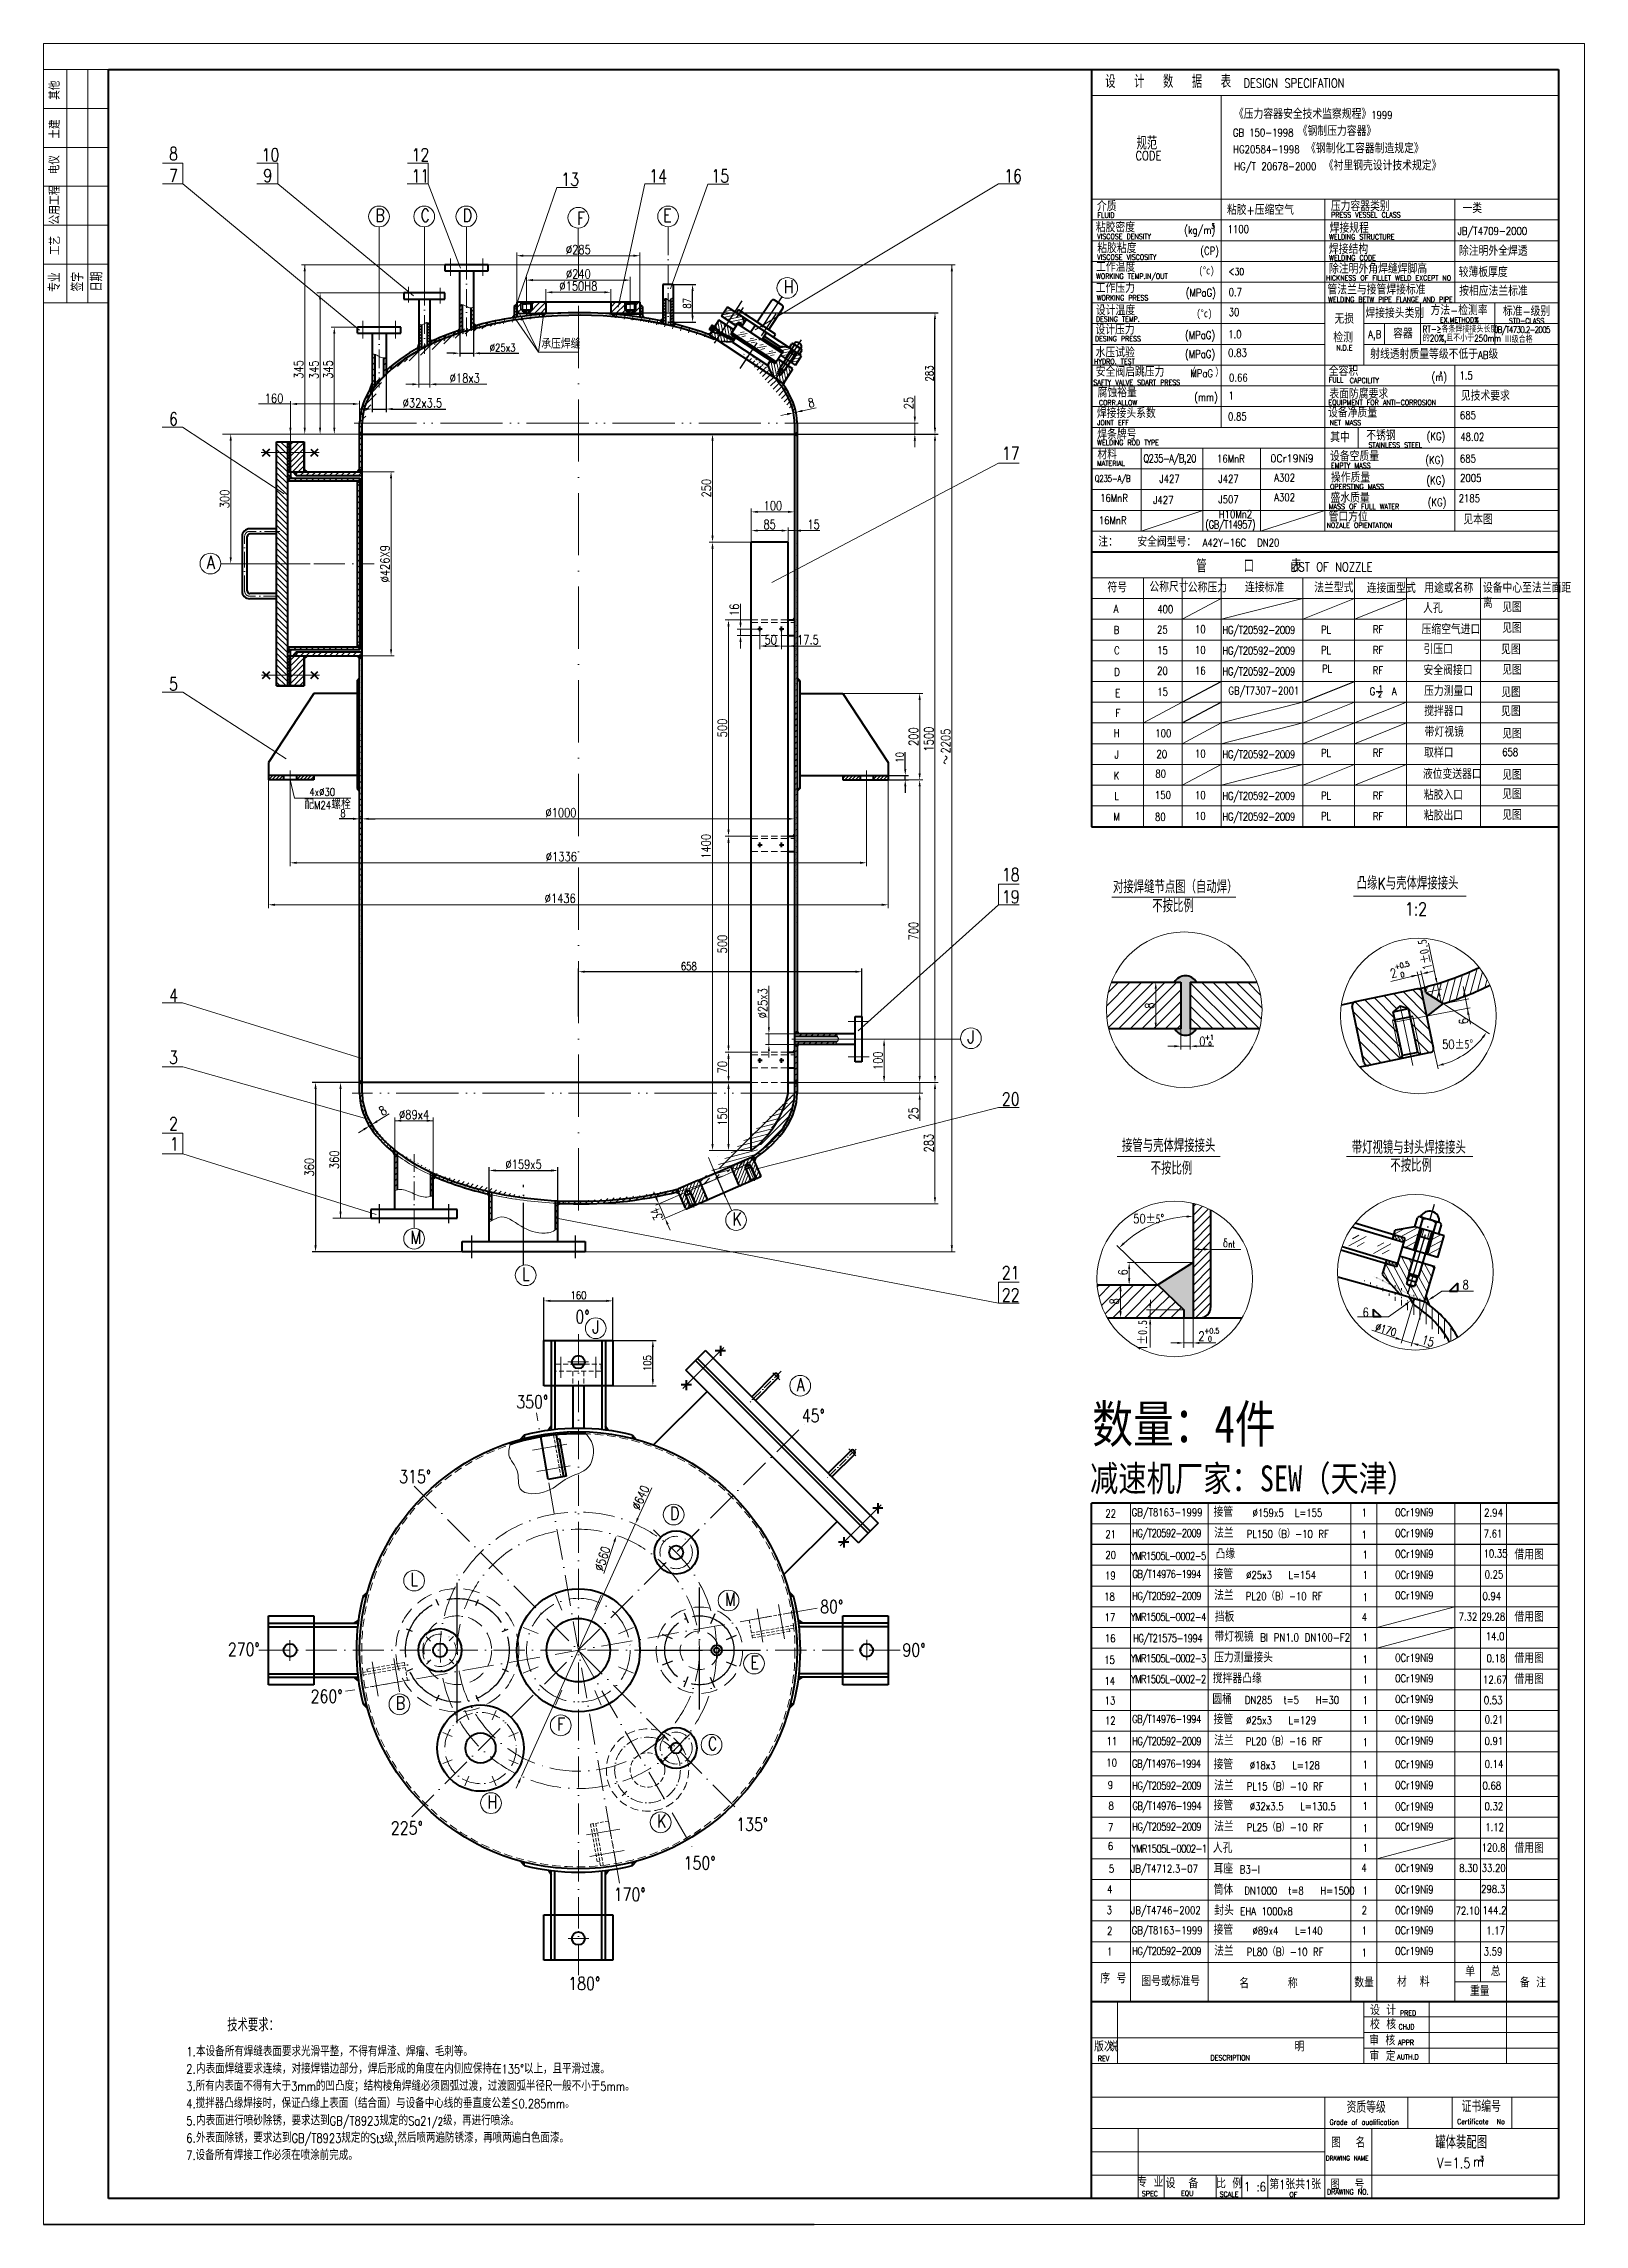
# Model space of a CAD drawing. Header units: millimetres. Extents: x 2000 to 3608, y -804 to 37.
# Drawn here: x 2000 to 2594, y -804 to 37 of the extents above; entities that cross this region are included whole.
import ezdxf
from ezdxf.enums import TextEntityAlignment as Align

# ---------------------------------------------------------------- set-up
doc = ezdxf.new("R2010")
doc.units = ezdxf.units.MM
for name, pattern in [('ACAD_ISO04W100', [30, 24, -3, 0, -3]), ('ACAD_ISO05W100', [33, 24, -3, 0, -3, 0, -3]), ('ACAD_ISO10W100', [18, 12, -3, 0, -3]), ('DASHED2', [9.525, 6.35, -3.175])]:
    doc.linetypes.add(name, pattern=pattern)
doc.layers.get('0').update_dxf_attribs({"lineweight": 20})
for name, color, linetype, lineweight in [('双点划线', 7, 'ACAD_ISO05W100', 20), ('图层1', 7, 'Continuous', 40), ('标注线', 7, 'Continuous', 25), ('点划线', 7, 'ACAD_ISO10W100', 20), ('点化线', 3, 'ACAD_ISO04W100', 25), ('粗实线', 7, 'Continuous', 40), ('细实线', 7, 'Continuous', 20), ('虚线', 7, 'DASHED2', 20)]:
    doc.layers.add(name, color=color, linetype=linetype, lineweight=lineweight)
doc.layers.add('文字层', color=14, linetype='Continuous')
doc.styles.add('HZTXT', font='txt.shx', dxfattribs={"bigfont": 'hztxt.shx'})
doc.styles.add('标准', font='txt.shx', dxfattribs={"width": 0.8, "bigfont": 'hztxt.shx'})
doc.styles.add('样式 1', font='txt.shx', dxfattribs={"width": 0.8, "bigfont": 'hztxt.shx'})
doc.dimstyles.new('ISO-25', dxfattribs={"dimtxt": 3, "dimasz": 2.5, "dimexe": 1.25, "dimexo": 0, "dimtad": 1, "dimlfac": 6, "dimtxsty": 'HZTXT', "dimcen": 2.5, "dimadec": 0, "dimazin": 0, "dimtfac": 1, "dimtmove": 0, "dimatfit": 3, "dimfxl": 0, "dimarcsym": 0})
pattern_1 = [(135, (-198.3733, -1921.7222), (-1.122532, -1.122532), [])]
pattern_2 = [(45, (-198.3733, -1921.7222), (-1.122532, 1.122532), [])]
pattern_3 = [(101.601034, (-1739.0685, 579.4036), (-1.03670915, -0.21282532), [])]
pattern_4 = [(75, (-0.0007, -1682.803), (-3.0668145, 0.8217505), [])]
pattern_5 = [(45, (-1.5564, -2104.7512), (-2.245064, 2.245064), [])]

msp = doc.modelspace()

# ---------------------------------------------------------------- texts
at = {"color": 7, "attachment_point": 1, "style": '样式 1'}
for s, insert, char_height, width, rotation in [('其他', (2002.21861587, 15.42178541), 4, 17.8765449261, 90), ('土建', (2002.28148798, 0.42798265), 4, 24.3121039734, 90), ('电仪', (2002.15183825, -13.29732218), 4, 18.3532543342, 90), ('{\\W0.95;公用工程}', (2002.21510392, -32.78106747), 4, 17.6381962094, 90), ('工艺', (2002.38360928, -44.45925647), 4, 26.2189376143, 90), ('+0.5', (2520.68995019, -318.11296486), 1.9999992, 5.0098714931, 14.4547177974), ('2', (2518.82330007, -319.9600447), 3.5, 8.8854302269, 14.4547177974), ('0', (2522.91944263, -321.18484716), 1.9999992, 3.3084023542, 13.1073974634)]:
    msp.add_mtext(s, dxfattribs=dict(at, insert=insert, char_height=char_height, width=width, rotation=rotation))
for s, insert, char_height, width in [('{\\H1x;VISCOSE} {\\C7;DENSITY}', (2406.20333371, -36.29974025), 1.9999992, 46.0665443857), ('VISCOSE VISCOSITY', (2406.20333371, -44.29974025), 1.9999992, 46.0665443857), ('对接焊缝节点图（自动焊）', (2412.28321175, -285.58254907), 5, 70.9960583588), ('不按比例', (2427.42799386, -292.91151101), 5, 44.6588062769), ('+1', (2447.68377369, -345.16054538), 2, 4.2045904789), ('0', (2449.12618257, -347.93758789), 1.5, 3.8492791902), ('接管与壳体焊接接头', (2415.76218215, -385.35355269), 4.9999875, 72.9453247239), ('不按比例', (2426.84580094, -394.1374472), 4.9999875, 26.5616606972), ('{\\Ftxt,gbcbig|c134;50\\Ftxt|c134;%%P5\\Ftxt,gbcbig|c134;%%D}', (2420.0945517, -414.36528754), 3.5, 17.9904600307), ('2', (2445.21038066, -459.66668566), 3.5, 8.8854302269), ('+0.5', (2447.47900081, -458.34401818), 1.9999992, 5.0098714931), ('0', (2448.89689444, -461.41051574), 1.9999992, 3.3084023542), ('22', (2409.3607616, -528.28874088), 3, 8.0730135867), ('GB/T8163-1999', (2419.46955795, -527.88023332), 3, 28.1050349954), ('接管   {\\H0.8571x;%%C159x5  L=155}', (2451.04510002, -527.53218662), 3.5, 53.9224111339), ('0Cr19Ni9', (2521.08159453, -527.85902363), 3, 26.1492870609), ('21', (2409.3607616, -536.28874088), 3, 8.0730135867), ('{\\T0.9;HG/T20592-2009}', (2419.67091154, -535.8662882), 3, 40.927494426), ('\\pt38.5;法兰  {\\H0.8571x;PL150（B）-10 RF}', (2451.28536138, -535.66733374), 3.5, 53.8393429901), ('0Cr19Ni9', (2521.08159453, -535.85902363), 3, 26.1492870609), ('20', (2409.3607616, -544.28874088), 3, 8.0730135867), ('0Cr19Ni9', (2521.08159453, -543.85902363), 3, 26.1492870609), ('19', (2409.2158268, -552.21980636), 3, 8.4399738192), ('{\\T0.9;GB/T14976-1994}', (2419.69921311, -551.65665182), 3, 28.1050349954), ('接管  {\\H0.8571x;%%C25x3   L=154}', (2451.04510002, -551.53218662), 3.5, 40.0828034171), ('0Cr19Ni9', (2521.08159453, -551.94734056), 3, 26.1492870609), ('18', (2408.8794231, -560.32257692), 3, 8.990414168), ('{\\T0.9;HG/T20592-2009}', (2419.67091154, -560.07372926), 3, 40.927494426), ('法兰 {\\H0.8571x; PL20（B）-10 RF}', (2451.28536138, -559.66733374), 3.5, 42.5823392365), ('0Cr19Ni9', (2521.08159453, -559.85902363), 3, 26.1492870609), ('17', (2409.0971286, -568.37467243), 3, 9.5408385841), ('16', (2409.14938096, -576.44199704), 3, 8.990414168), ('15', (2408.9136255, -584.73482033), 3, 10.0912789328), ('14', (2408.98381131, -592.8987177), 3, 7.5225891706), ('0Cr19Ni9', (2521.08159453, -591.85902363), 3, 26.1492870609), ('13', (2409.10218589, -600.42839212), 3, 9.724334633), ('0Cr19Ni9', (2521.08159453, -599.85902363), 3, 26.1492870609), ('12', (2409.17070766, -608.13728071), 3, 6.6052045219), ('{\\T0.9;GB/T14976-1994}', (2419.65208535, -607.5683349), 3, 28.1050349954), ('接管  {\\H0.8571x;%%C25x3   L=129}', (2451.04510002, -607.53218662), 3.5, 52.7858301742), ('0Cr19Ni9', (2521.08159453, -607.85902363), 3, 26.1492870609), ('11', (2409.77600404, -616.09175289), 3, 7.3391090543), ('{\\T0.9;HG/T20592-2009}', (2419.67091154, -616.07372926), 3, 40.927494426), ('法兰 {\\H0.8571x; PL20（B）-16 RF}', (2451.28536138, -615.66733374), 3.5, 42.5823392365), ('0Cr19Ni9', (2521.08159453, -615.85902363), 3, 26.1492870609), ('{\\T0.9;GB/T14976-1994}', (2419.59517428, -624.74496875), 3, 28.1050349954), ('接管{\\H0.8571x;   %%C18x3   L=128}', (2451.04510002, -624.91626154), 3.5, 71.5073327092), ('0Cr19Ni9', (2521.08159453, -625.03565748), 3, 26.1492870609), ('{\\T0.9;HG/T20592-2009}', (2419.67091154, -633.25036311), 3, 40.927494426), ('\\pt38.5;法兰  {\\H0.8571x;PL15（B）-10 RF}', (2451.28536138, -633.05140866), 3.5, 53.8393429901), ('0Cr19Ni9', (2521.08159453, -633.03565748), 3, 26.1492870609), ('{\\T0.9;GB/T14976-1994}', (2419.75116794, -641.04153197), 3, 28.1050349954), ('接管{\\H0.8571x;   %%C32x3.5   L=130.5}', (2451.04510002, -640.70882047), 3.5, 71.5073327092), ('0Cr19Ni9', (2521.08159453, -641.28062031), 3, 26.1492870609), ('{\\T0.9;HG/T20592-2009}', (2419.67091154, -649.04292205), 3, 40.927494426), ('\\pt38.5;法兰  {\\H0.8571x;PL25（B）-10 RF}', (2451.28536138, -648.84396759), 3.5, 53.8393429901), ('0Cr19Ni9', (2521.08159453, -649.03565748), 3, 26.1492870609), ('人孔   ', (2450.79763511, -657.10483881), 3.5, 61.1196287164), ('0Cr19Ni9', (2521.08159453, -665.03565748), 3, 26.1492870609), ('{\\H1.167x;筒体}  DN1000  t=8   H=1500', (2451.08667865, -673.23502475), 3, 59.143342397), ('0Cr19Ni9', (2521.08159453, -673.28062031), 3, 26.1492870609), ('0Cr19Ni9', (2521.08159453, -681.28062031), 3, 26.1492870609), ('GB/T8163-1999', (2419.46955795, -689.05686717), 3, 28.1050349954), ('接管   {\\H0.8571x;%%C89x4   L=140}', (2451.04510002, -688.70882047), 3.5, 53.9224111339), ('0Cr19Ni9', (2521.08159453, -689.03565748), 3, 26.1492870609), ('{\\T0.9;HG/T20592-2009}', (2419.67091154, -697.04292205), 3, 40.927494426), ('\\pt38.5;法兰  {\\H0.8571x;PL80（B）-10 RF}', (2451.28536138, -696.84396759), 3.5, 53.8393429901), ('0Cr19Ni9', (2521.08159453, -697.03565748), 3, 26.1492870609), ('技术要求：', (2070.7760392, -724.51191188), 5, 45.2083992096), ('{\\H0.875x;1}.本设备所有焊缝表面要求光滑平整，不得有焊渣、焊瘤、毛刺等。\\P{\\H0.875x;2}.内表面焊缝要求连续，对接焊错边部分，焊后形成的角度在内侧应保持在{\\Ftxt,gbcbig|c134;\\H0.875x;135%%D}以上，且平滑过渡{\\H0.875x;。\\P3.}所有内表面不得有大于{\\H0.875x;3mm}的凹凸度；结构棱角焊缝必须圆弧过渡，过渡圆弧半径R一般不小于{\\H0.875x;5mm}。\\P{\\H0.875x;4.\\H1.143x;搅拌器凸缘焊接时，保证凸缘上表面（结合面）与设备中心线的垂直度公差≤\\H0.8749x;0.285mm\\H1.143x;。\\P\\H0.875x;5}.内表面进行喷砂除锈，要求达到{\\H0.875x;GB/T8923}规定的{\\H0.875x;Sa2\\H0.8571x;1/2}级，再进行喷涂。\\P{\\H0.875x;6}.外表面除锈，要求达到{\\H0.875x;GB/T8923}规定的{\\H0.875x;S\\H0.8x;t3}级,然后喷两遍防锈漆，再喷两遍白色面漆。\\P{\\H0.875x;7.}设备所有焊接工作必须在喷涂前完成。', (2055.01975414, -735.09854373), 4, 204.8061602692)]:
    msp.add_mtext(s, dxfattribs=dict(at, insert=insert, char_height=char_height, width=width))
at = {"color": 6}
for s, insert, char_height, width, attachment_point, style in [('15', (2431.42789831, -212.93816235), 3, 15, 5, '标准'), ('GB/T7307-2001', (2470.44617453, -212.93816235), 3, 30, 5, '标准'), ('压力测量接头', (2451.28536138, -583.66733374), 3.5, 42.5823392365, 1, '样式 1'), ('0Cr19Ni9', (2521.08159453, -583.94734056), 3, 26.1492870609, 1, '样式 1')]:
    msp.add_mtext(s, dxfattribs=dict(at, insert=insert, char_height=char_height, width=width, attachment_point=attachment_point, style=style))
at = {"color": 7, "insert": (2446.7470187, -347.70608102), "char_height": 3.5, "attachment_point": 5, "style": '样式 1'}
msp.add_mtext('0', dxfattribs=at)
at = {"color": 7, "char_height": 3.5, "attachment_point": 5, "rotation": 90, "style": '样式 1'}
for s, insert in [('6', (2416.12568614, -436.79337667)), ('1{\\Ftxt|c134;%%P0.5}', (2423.70702863, -461.15614255))]:
    msp.add_mtext(s, dxfattribs=dict(at, insert=insert))
at = {"layer": '文字层', "color": 7, "attachment_point": 1, "style": '样式 1'}
for s, insert, char_height, width in [('安全阀启跳压力', (2405.63838503, -87.84506483), 3.5, 43.1248430727), ('MPaG', (2442.11632971, -88.62389269), 3, 11.689018379), ('0.66', (2457.02959181, -90.24607868), 3, 43.1248430727), ('SAFTY VALVE SDART PRESS', (2404.74172702, -92.60515049), 2, 42.3908667887)]:
    msp.add_mtext(s, dxfattribs=dict(at, insert=insert, char_height=char_height, width=width))
at = {"layer": '标注线', "color": 7, "attachment_point": 1, "style": '样式 1'}
for s, insert, char_height, width in [('（', (2440.96053887, -88.29069472), 3, 1.012676), ('\\P{\\H1.2x;）}', (2451.72463719, -84.2065167), 2.5, 1.237575)]:
    msp.add_mtext(s, dxfattribs=dict(at, insert=insert, char_height=char_height, width=width))
at = {"layer": '标注线', "color": 6, "ltscale": 0.2, "attachment_point": 1, "style": '样式 1'}
for s, insert, char_height, width in [('G   A', (2511.23570093, -211.23958667), 3, 30.744154), ('2', (2514.42496793, -213.02689667), 2, 5.793486), ('1', (2514.73497193, -210.44324567), 2, 5.793486)]:
    msp.add_mtext(s, dxfattribs=dict(at, insert=insert, char_height=char_height, width=width))
at = {"layer": '粗实线', "color": 6, "attachment_point": 1, "style": '样式 1'}
for s, insert, char_height, width in [('{\\fFangSong_GB2312|b0|i0|c134|p49;数量：4件}', (2404.32120426, -488.085114), 14.4, 276.6192793975), ('{\\fFangSong_GB2312|b0|i0|c134|p49;减速机厂家：SEW（天津）}', (2403.42545963, -511.25797732), 10, 345.7740992469)]:
    msp.add_mtext(s, dxfattribs=dict(at, insert=insert, char_height=char_height, width=width))
at = {"layer": '细实线', "color": 7, "style": '样式 1', "width": 0.8}
for s, height, p in [('设 计', 3.5, (2516.42943765, -721.41767972)), ('PRED', 2, (2526.05218146, -722.44581797)), ('审 核', 3.5, (2516.07810879, -733.07195737)), ('校 核', 3.5, (2516.42105557, -726.90206491)), ('CHJD', 2, (2525.45645022, -727.72738819)), ('版次', 3.5, (2408.78247853, -735.47996006)), ('REV', 2, (2408.65546947, -739.98376419)), ('说                         明', 3.5, (2448.38986821, -735.44867524)), ('DESCRIPTION', 2, (2457.47625527, -739.69657847)), ('审 定', 3.5, (2516.19244553, -739.12758499)), ('AUTH.D', 2, (2525.99038125, -739.36216519)), ('APPR', 2, (2525.24287781, -733.81163312)), ('Grade of aualification', 2, (2509.14241814, -764.52659844)), ('Certificate  No', 2, (2554.15611686, -764.30106827)), ('图  名', 4, (2502.98257899, -772.33559625)), ('DRAWING NAME', 1.805, (2502.58318119, -778.39770899)), ('专 业', 3.5, (2426.69569995, -787.72321236)), ('设  备 ', 3.5, (2440.12354296, -788.19690712)), ('比 例', 3.5, (2457.06447243, -788.26897763)), ('第1张共1张', 3.5, (2482.5437636, -788.56214376)), ('DRAWING NO.', 2, (2502.80964801, -791.41162251)), ('图  号', 4, (2502.63050355, -788.4801652)), ('SPEC', 2, (2426.51513017, -792.08855476)), ('EQU', 2, (2440.91953425, -791.96653787)), ('SCALE', 2, (2457.03293731, -792.33258853)), ('OF', 2, (2481.81340027, -792.45460542))]:
    msp.add_text(s, height=height, dxfattribs=at).set_placement(p, align=Align.MIDDLE_CENTER)
for s, p in [('资质等级', (2509.90015201, -756.44395975)), ('证书编号', (2554.26544308, -756.16885082))]:
    msp.add_text(s, height=4.5, dxfattribs=at).set_placement(p, align=Align.TOP_CENTER)
at = {"layer": '细实线', "color": 7, "style": '样式 1'}
for s, insert, char_height, width, attachment_point in [('设  计  数  据  表', (2409.29982411, 24.96523957), 5, 84.8410362743, 1), ('{\\H1.4x;《压力容器安全技术监察规程》\\H0.85714x;1999}', (2458.93784336, 11.57263528), 2.5, 59.1919985481, 1), ('规范', (2421.34664019, 1.17054168), 5, 14.8196919178, 1), ('GB', (2458.52578614, 4.20159504), 3, 33.7505886834, 1), ('150-1998', (2464.82411867, 4.25701315), 3, 18.9477058988, 1), ('《钢制压力容器》', (2483.530694, 5.01149485), 3.5, 43.3592989174, 1), ('8', (2048.37855023, -2.86482289), 5, 5.6050903415, 1), ('10', (2084.04948842, -3.33301944), 5, 6.6634981964, 1), ('12', (2141.85407154, -3.33301944), 5, 6.6634981964, 1), ('CODE', (2420.97614427, -4.38398988), 3.5, 15.6841751545, 1), ('{\\H0.85714x;HG20584-1998} 《钢制化工容器制造规定》', (2458.62674329, -1.683939), 3.5, 88.7009397481, 1), ('{\\H0.75x;HG/T 20678-2000} {\\H0.875x;《衬里钢壳设计技术规定》}', (2459.04607211, -8.30483844), 4, 89.3499827979, 1), ('7', (2048.37855023, -11.33868523), 5, 5.6050903415, 1), ('9', (2084.70046483, -11.33868523), 5, 5.6050903415, 1), ('11', (2141.85407154, -11.44456995), 5, 6.6634981964, 1), ('13', (2199.60576985, -12.77991876), 5, 6.6634981964, 1), ('14', (2233.49520669, -11.44456995), 5, 6.6634981964, 1), ('15', (2257.45055657, -11.44456995), 5, 6.6634981964, 1), ('16', (2370.32067305, -11.44456995), 5, 6.6634981964, 1), ('介质', (2406.08284255, -24.01978843), 3.5, 24.2661490626, 1), ('粘胶+压缩空气', (2456.24875744, -25.42088557), 3.5, 36.9674942241, 1), ('压力容器类别', (2496.27682461, -23.98399987), 3.5, 38.150012122, 1), ('一类', (2547.02109723, -24.77217629), 3.5, 22.6375964876, 1), ('B', (2127.92329705, -26.64932593), 5, 5.0901135932, 1), ('C', (2145.35564927, -26.64932593), 5, 5.0901135932, 1), ('D', (2161.59688358, -26.64932593), 5, 5.0901135932, 1), ('D', (2161.59715751, -26.64932593), 5, 5.0901135932, 1), ('F', (2205.62608965, -27.78792559), 5, 5.0901135932, 1), ('E', (2242.1388985, -26.62110703), 5, 5.0901135932, 3), ('粘胶密度', (2405.6734589, -32.13893003), 3.5, 21.9082665211, 1), ('FLUID', (2406.33508106, -28.11133787), 2, 8.8891111713, 1), ('(kg/m)', (2439.76829838, -33.31866465), 3, 10.2338571669, 1), ('3', (2450.13289354, -32.36303567), 2, 6.4111614957, 1), ('1100', (2456.50750934, -32.98424811), 3, 26.7131584244, 1), ('焊接规程', (2495.81824102, -32.3787021), 3.5, 44.0529786435, 1), ('PRESS VESSEL CLASS', (2496.38754896, -27.96839865), 2, 33.5809231705, 1), ('JB/T4709-2000', (2545.12561148, -33.71733986), 3, 35.1915582361, 1), ('粘胶粘度', (2406.22170152, -40.18245919), 3.5, 19.3062804833, 1), ('(CP)', (2445.94573207, -41.36401034), 3, 4.9261192611, 1), ('焊接结构', (2495.55679594, -40.52701682), 3.5, 30.7787813102, 1), ('WELDING STRUCTURE', (2495.62880298, -36.46201178), 1.9999992, 48.5413162226, 1), ('除注明外全焊透', (2545.68884947, -41.23279592), 3.5, 37.5910695697, 1), ('工作温度', (2405.78875441, -49.16772707), 3.5, 41.0533548135, 4), ('{\\Ftxt|c134;(%%Dc)}', (2445.31308054, -48.92955646), 3, 11.4382750634, 1), ('<{\\H0.875x;30}', (2456.7459391, -49.17632676), 3, 34.8633487967, 1), ('WELDING CODE', (2495.66393296, -44.55255026), 1.9999992, 35.9197348287, 1), ('除注明外角焊缝焊脚高', (2495.59573904, -48.09936758), 3.5, 47.6697141983, 1), ('较薄板厚度', (2545.55708665, -49.4368837), 3.5, 34.4683430769, 1), ('H', (2285.34178085, -54.19765955), 5, 5.0901135932, 1), ('工作压力', (2405.63977414, -55.54310835), 3.5, 28.0829355972, 1), ('WORKING TEMP.IN/OUT', (2405.7975691, -51.64959354), 1.9999992, 47.4058116084, 1), ('(MPaG)', (2440.33953452, -57.47637762), 3, 12.6318039326, 1), ('0.7', (2456.8748021, -57.29438852), 3, 18.0018842095, 1), ('HICKNESS OF FILLET WELD EXCEPT NO', (2494.42258169, -52.31575981), 1.9999992, 47.2478571657, 1), ('管法兰与接管焊接标准', (2494.9925704, -56.15290951), 3.5, 47.9750028965, 1), ('按相应法兰标准', (2545.73040665, -56.66924986), 3.5, 36.5127762301, 1), ('设计温度', (2405.70709815, -64.16740597), 3.5, 25.4825120849, 1), ('WORKING PRESS', (2406.04351524, -59.96717275), 1.9999992, 27.6714595258, 1), ('{\\Ftxt|c134;(%%Dc)}', (2444.45911004, -65.4637144), 3, 11.4382750634, 1), ('30', (2456.9094831, -64.99036888), 3, 11.7031295219, 1), ('WELDING BETW PIPE FLANGE AND PIPE', (2495.2643892, -60.60112338), 1.9999992, 51.575623314, 1), ('无损', (2497.65358335, -67.41775122), 3.5, 10.0413688589, 1), ('焊接接头类别', (2509.60395014, -65.18738486), 3.5, 24.9147535282, 1), ('方法-检测率', (2534.70863409, -64.09964619), 3.5, 31.9371356378, 1), ('标准-级别', (2562.61503493, -64.50161817), 3.5, 30.565413413, 1), ('设计压力', (2405.52886024, -71.61240826), 3.5, 26.1876200212, 1), ('DESING TEMP.', (2405.71670344, -68.18377819), 1.9999992, 46.55393486, 1), ('(MPaG)', (2440.07187479, -73.85728407), 3, 12.6318039326, 1), ('1.0', (2456.71875624, -73.5000067), 3, 18.0002531228, 1), ('检测', (2497.23519147, -74.61713444), 3.5, 10.4597607383, 1), ('A,B', (2510.66138931, -73.547336), 3, 2.644786986, 1), ('容器', (2520.29038031, -73.11804818), 3.5, 7.5133642996, 1), ('的20%,且不小于250mm', (2531.72382801, -75.28124542), 2.5, 28.9458609735, 1), ('RT-≥各条焊接接头长度', (2531.64884187, -71.80819502), 2.5, 28.8333900906, 1), ('EX.METHOD%', (2538.32651964, -68.50174669), 1.9999992, 31.4692022163, 1), ('{\\T0.85;JB/T4730.2-2005\\W0.95;\\T1;\\P}   ', (2559.46802426, -72.01263657), 2.5, 35.7760179612, 1), ('Ⅲ级合格', (2563.27353211, -75.7910905), 2.5, 15.7729312481, 1), ('STD-CLASS', (2564.93242719, -68.86114366), 1.9999992, 31.7410862574, 1), ('承压焊缝', (2191.87010667, -77.0487203), 3.5, 14.6071869273, 1), ('DESING PRESS', (2405.32818582, -75.72791969), 1.9999992, 38.3282410472, 1), ('水压试验', (2405.60080105, -80.39625599), 3.5, 32.9082702014, 1), ('(MPaG)', (2440.07187479, -81.18758904), 3, 12.6318039326, 1), ('0.83', (2456.68202556, -80.67920094), 3, 19.322158333, 1), ('N.D.E', (2498.35090557, -79.23013452), 1.9999992, 10.1808376516, 1), ('射线透射质量等级不低于{\\H0.8571x;AB}级', (2511.44968331, -81.01662394), 3.5, 54.4873449011, 1), ('HYDRO. TEST', (2405.00084492, -84.54981042), 1.9999992, 46.9572772455, 1), ('全容积', (2495.49181237, -89.3489846), 3.5, 26.4478225532, 4), ('FULL ', (2495.5156563, -91.61998851), 2, 13.5084565254, 1), ('CAPCILITY', (2503.56104616, -91.82885368), 2, 30.9277321539, 1), ('(m)', (2535.10374097, -90.01214762), 3, 12.2370550801, 1), ('3', (2538.25024164, -89.46835765), 1, 2.3511562258, 1), ('腐蚀裕量', (2406.33983791, -95.84681148), 3.5, 30.2111123697, 1), ('CORR.ALLOW', (2406.87569885, -100.41224663), 1.9999992, 47.701763241, 1), ('(mm)', (2443.62768664, -97.76366084), 3, 13.6434898763, 1), ('1', (2456.78800085, -97.20067869), 3, 12.387306589, 1), ('EQUIPMENT FOR ANTI-CORROSION', (2495.34942079, -100.35943544), 1.9999992, 46.7180004412, 1), ('表面防腐要求', (2495.7069695, -96.34792873), 3.5, 39.7731519476, 1), ('{\\W0.9;见技术要求}', (2546.41858509, -97.11335501), 3.5, 37.0053281879, 1), ('6', (2048.37855023, -105.21645023), 5, 5.6050903415, 1), ('焊接接头系数', (2406.10541744, -103.83904554), 3.5, 47.4100451847, 1), ('JOINT EFF', (2406.22612921, -108.10738945), 1.9999992, 28.8940641735, 1), ('0.85', (2456.63274264, -105.25426488), 3, 19.322158333, 1), ('设备净质量', (2495.21552469, -103.57780196), 3.5, 41.0123028791, 1), ('NET MASS', (2495.82567553, -108.14222106), 2, 27.0393259098, 1), ('685', (2546.04935771, -104.75816063), 3, 14.3060802359, 1), ('焊条牌号', (2406.23145825, -111.98738194), 3.5, 34.7626853706, 1), ('其中', (2496.02501238, -113.11390715), 3.5, 13.0659488118, 1), ('不锈钢 ', (2509.93763576, -112.38569326), 3.5, 36.7181850841, 1), ('{\\H0.8x;STAINLESS STEEL}', (2510.779368, -116.71310277), 2.5, 21.7447953698, 1), ('(KG)', (2533.21412357, -112.88798601), 3, 11.3149939008, 1), ('48.02', (2546.18381226, -113.10098771), 3, 22.1124681967, 1), ('17', (2369.44875497, -118.44673818), 5, 6.6634981964, 1), ('材料', (2406.25560726, -119.74676525), 3.5, 24.3540392669, 1), ('MATERIAL', (2406.13563177, -123.82367365), 1.9999992, 24.1141027786, 1), ('{\\T0.9;Q235-A/B,20}', (2423.97802625, -121.41697392), 3, 17.8401527668, 1), ('16MnR', (2452.39945501, -121.52026595), 3, 25.9535460445, 1), ('{\\W0.9;0Cr19Ni9}', (2472.99787602, -121.40783657), 3, 26.1492870609, 1), ('设备空质量', (2495.97754826, -120.43892412), 3.5, 28.838230261, 1), ('EMPTY MASS', (2496.31920656, -124.67076311), 1.9999992, 20.4176831982, 1), ('(KG)', (2532.72626662, -122.01733853), 3, 11.3149939008, 1), ('685', (2546.04935771, -121.4647143), 3, 14.3060802359, 1), ('{\\T0.95;Q235-A/B}', (2405.23159269, -129.41343794), 2.5, 17.8401527668, 1), ('J427', (2430.20200573, -129.2658753), 3, 22.9722702803, 1), ('J427', (2452.9417635, -129.2658753), 3, 22.9722702803, 1), ('A302', (2474.44418567, -128.80216568), 3, 10.5306623361, 1), ('OPERSTING MASS', (2495.98029573, -132.77756744), 1.9999992, 22.3526958016, 1), ('操作质量', (2496.32607888, -128.64387994), 3.5, 22.2801450621, 1), ('(KG)', (2533.12679629, -129.92376673), 3, 11.3149939008, 1), ('2005', (2546.11451369, -128.96960708), 3, 13.2326949009, 1), ('16MnR', (2407.33240441, -136.65896256), 3, 25.9535460445, 1), ('J427', (2427.79219215, -137.41302896), 3, 22.9722702803, 1), ('J507', (2452.9417635, -137.2248625), 3, 22.9722702803, 1), ('H10Mn2 ', (2453.10020517, -142.9235932), 3, 45.0041779469, 1), ('A302', (2474.44418567, -136.40837363), 3, 10.5306623361, 1), ('MASS OF FULL WATER', (2495.46840271, -140.45536573), 1.9999992, 36.9179454327, 1), ('盛水质量', (2496.14860214, -136.45695093), 3.5, 24.931625215, 1), ('(KG)', (2533.62746019, -138.33059884), 3, 11.3149939008, 1), ('2185', (2545.57898448, -136.82462925), 3, 16.5741822752, 1), ('16MnR', (2406.8327845, -145.31516066), 3, 25.9535460445, 1), ('{\\T0.9;(GB/T14957)}', (2447.87622126, -146.89237253), 3, 21.0725484614, 1), ('NOZALE OPIENTATION', (2494.62658764, -147.69191035), 1.9999992, 44.7549983888, 1), ('管口方位', (2495.422326, -143.73392422), 3.5, 43.7111825988, 1), ('见本图', (2547.35646219, -144.81018527), 3.5, 30.1008871505, 1), ('A', (2062.94348255, -160.50230841), 5, 5.0901135932, 1), ('LIST OF NOZZLE', (2480.82296443, -162.98651747), 3.5, 79.0991396452, 1), ('符号', (2410.14321892, -171.00772315), 3.5, 17.8797344142, 1), ('{\\W0.9;公称尺寸}', (2426.32834659, -170.81518756), 3.5, 20.1312513321, 1), ('{\\W0.9;公称压力}', (2441.1480371, -171.05892668), 3.5, 14.3115830168, 1), ('连接标准', (2463.19882164, -170.95944223), 3.5, 18.9697276025, 1), ('法兰型式', (2489.86533966, -171.08156089), 3.5, 18.1645781089, 1), (' 连接面型式', (2507.63073333, -171.25321138), 3.5, 21.8801008478, 1), ('用途或名称', (2532.29466878, -171.18654135), 3.5, 24.2904296861, 1), ('{\\W0.8;设备中心至法兰面距离}', (2554.90471444, -171.16560553), 3.5, 35.3815000417, 1), ('A', (2413.49055707, -180.90755082), 3, 15.514491966, 5), ('400', (2429.34238832, -179.55934205), 3, 8.5837862267, 1), ('人孔', (2531.81750426, -179.02083541), 3.5, 20.5317844591, 1), ('见图', (2562.32448174, -178.63293144), 3.5, 12.8451324108, 1), ('{\\T0.95;HG/T20592-2009}', (2454.43827977, -187.55885517), 3, 41.4909846104, 1), ('PL', (2492.47573376, -187.40489859), 3, 11.3121278298, 1), ('RF', (2512.48735924, -187.34115919), 3, 10.4098776423, 1), ('压缩空气进口', (2531.24125442, -187.16771402), 3.5, 22.9832887386, 1), ('见图', (2562.32448174, -186.63293144), 3.5, 12.8451324108, 1), ('C', (2413.76972616, -196.93336136), 3, 13.8522221242, 5), ('15', (2429.29372237, -195.40319891), 3, 8.0932785643, 1), ('10', (2443.88411963, -195.27245975), 3, 7.8438527756, 1), ('{\\T0.95;HG/T20592-2009}', (2454.43827977, -195.55885517), 3, 41.4909846104, 1), ('PL', (2492.47573376, -195.33709009), 3, 11.3121278298, 1), ('RF', (2512.48735924, -195.27335069), 3, 10.4098776423, 1), ('引压口', (2532.00574647, -194.84258035), 3.5, 17.872316989, 1), ('见图', (2561.89720376, -194.90462206), 3.5, 12.8451324108, 1), ('5', (2048.37855023, -207.41016567), 5, 5.6050903415, 1), ('{\\T0.95;HG/T20592-2009}', (2454.43827977, -203.55885517), 3, 41.4909846104, 1), ('PL', (2492.85272578, -202.50841382), 3, 11.3121278298, 1), ('RF', (2512.41643409, -203.10767658), 3, 10.4098776423, 1), ('安全阀接口', (2532.00574647, -202.94171786), 3.5, 17.872316989, 1), ('见图', (2562.32448174, -202.78238532), 3.5, 12.8451324108, 1), ('E', (2414.12512532, -213.41535961), 3, 13.6675237046, 5), ('搅拌器口', (2532.27463993, -218.69004005), 3.5, 24.4108992362, 1), ('见图', (2561.89991367, -218.7603257), 3.5, 12.8451324108, 1), ('见图', (2561.9466709, -211.42347885), 3.5, 12.8451324108, 1), ('F', (2414.21213459, -221.06970097), 3, 9.6042062771, 5), ('带灯视镜', (2532.4430048, -226.70657043), 3.5, 24.4108992362, 1), ('H', (2413.69363059, -228.8516169), 3, 12.7440475412, 5), ('100', (2428.60513277, -227.43374749), 3, 9.0742866398, 1), ('20', (2429.05542583, -235.4372084), 3, 8.0932785643, 1), ('10', (2443.88411963, -235.27245975), 3, 7.8438527756, 1), ('{\\T0.95;HG/T20592-2009}', (2454.43827977, -235.55885517), 3, 41.4909846104, 1), ('PL', (2492.47573376, -235.00956506), 3, 11.3121278298, 1), ('RF', (2512.48735924, -234.94582566), 3, 10.4098776423, 1), ('取样口', (2532.2292237, -234.72934815), 3.5, 25.0527629355, 1), ('见图', (2562.32448174, -227.40321183), 3.5, 12.8451324108, 1), ('658', (2562.32448174, -234.66694092), 3, 12.8451324108, 1), ('K', (2413.69363059, -245.23647552), 3, 12.7440475412, 5), ('J', (2413.69363059, -237.09821118), 3, 12.7440475412, 5), ('80', (2428.63856354, -242.99264858), 3, 5.6353675267, 1), ('液位变送器口', (2531.76522912, -242.98734978), 3.5, 23.9089328013, 1), ('见图', (2562.32448174, -243.30605783), 3.5, 12.8451324108, 1), ('4x%%C30', (2102.42342089, -250.03385172), 3, 18.6985100921, 1), ('{\\T0.95;HG/T20592-2009}', (2454.43827977, -251.55885517), 3, 41.4909846104, 1), ('PL', (2492.47573376, -251.45338176), 3, 11.3121278298, 1), ('RF', (2512.48735924, -251.42975265), 3, 10.4098776423, 1), ('粘胶入口', (2532.12425603, -251.04168621), 3.5, 28.1458135399, 1), ('见图', (2562.32448174, -250.72879838), 3.5, 12.8451324108, 1), (' 配{\\H0.8571x;M24}螺栓', (2098.01271668, -254.63755762), 3.5, 75.957415188, 1), ('M', (2413.69363059, -261.07702851), 3, 12.7440475412, 5), ('80', (2428.47953335, -259.64578393), 3, 12.1047885856, 1), ('10', (2443.88411963, -259.27245975), 3, 7.8438527756, 1), ('{\\T0.95;HG/T20592-2009}', (2454.43827977, -259.55885517), 3, 41.4909846104, 1), ('PL', (2492.47573376, -259.35896162), 3, 11.3121278298, 1), ('RF', (2512.48735924, -259.4274065), 3, 10.4098776423, 1), ('粘胶出口', (2532.12425603, -258.96769248), 3.5, 28.1458135399, 1), ('见图', (2562.32448174, -258.76121732), 3.5, 12.8451324108, 1), ('18', (2369.44875497, -280.89337848), 5, 6.6634981964, 1), ('凸缘{\\H0.9x;K}与壳体焊接接头', (2506.23237002, -284.16574608), 5, 59.1024812024, 1), ('19', (2369.44875497, -289.47306307), 5, 6.6634981964, 1), ('1:2', (2524.81805935, -294.17293294), 5, 21.6490501719, 1), ('4', (2048.37855023, -327.50089223), 5, 5.6050903415, 1), ('J', (2356.14089876, -343.55466761), 5, 5.0901135932, 1), ('3', (2048.37855023, -351.41183033), 5, 5.6050903415, 1), ('20', (2369.44875497, -367.49184191), 5, 6.6634981964, 1), ('2', (2048.37855023, -376.94611086), 5, 5.6050903415, 1), ('1', (2048.72868136, -384.77438729), 5, 5.6050903415, 1), ('带灯视镜与封头焊接接头', (2504.32510875, -386.08404688), 5, 58.7039875739, 1), ('不按比例', (2519.229523, -393.02127487), 5, 20.2619300707, 1), ('K', (2265.58888419, -413.68254357), 5, 5.0901135932, 1), ('M', (2141.46599401, -420.83891244), 5, 5.0901135932, 1), ('L', (2184.48966259, -434.94689886), 5, 5.0901135932, 1), ('21', (2369.44875497, -434.40659045), 5, 6.6634981964, 1), ('22', (2369.44875497, -442.98627504), 5, 6.6634981964, 1), ('8', (2547.08076086, -439.80396709), 3.5, 4.7522426275, 1), ('{\\Ftxt,gbcbig|c134;0%%D}', (2205.0396142, -451.43982705), 5, 6.6940354957, 1), ('6', (2508.52536777, -450.49268618), 3.5, 4.7522426275, 1), ('J', (2211.48981573, -455.38249839), 5, 5.0901135932, 1), ('A', (2290.32340707, -477.5594769), 5, 5.0901135932, 1), ('{\\Ftxt,gbcbig|c134;350%%D}', (2182.22516323, -484.22815363), 5, 6.6940354957, 1), ('{\\Ftxt,gbcbig|c134;45%%D}', (2292.30480009, -489.61217681), 5, 6.6940354957, 1), ('{\\Ftxt,gbcbig|c134;315%%D}', (2137.08522457, -513.02980389), 5, 6.6940354957, 1), ('D', (2241.52652707, -527.2672387), 5, 5.0901135932, 1), ('1', (2508.14227211, -527.94318882), 3, 2.459985317, 1), ('2.94', (2555.40305477, -527.93419083), 3, 7.1007893219, 1), ('1', (2508.17820144, -536.48161051), 3, 2.459985317, 1), ('7.61', (2555.21664628, -536.03505944), 3, 10.8151072032, 1), ('凸缘', (2451.8322324, -543.7363984), 3.5, 44.2448790438, 1), ('1', (2508.55132808, -544.19989435), 3, 2.459985317, 1), ('10.35', (2555.15224548, -543.73256927), 3, 5.8116351592, 1), ('L', (2141.4723494, -552.71420492), 5, 5.0901135932, 1), ('1', (2508.54939022, -552.03150575), 3, 2.459985317, 1), ('0.25', (2555.56440859, -551.81569445), 3, 7.5577697752, 1), ('M', (2262.69074918, -560.38368455), 5, 5.0901135932, 1), ('{\\Ftxt,gbcbig|c134;80%%D}', (2299.41518554, -563.21359013), 5, 6.6940354957, 1), ('1', (2508.56293187, -560.56992743), 3, 2.459985317, 1), ('0.94', (2554.75847539, -560.14896225), 3, 7.6522656521, 1), ('挡板', (2451.52959524, -567.95983205), 3.5, 16.3677446133, 1), ('4', (2508.11689629, -568.22015547), 3, 5.24897795, 1), ('7.32', (2545.538045, -568.05517009), 3, 9.6734105682, 1), ('29.28', (2554.25334094, -568.05517009), 3, 9.6734105682, 1), ('{\\Ftxt,gbcbig|c134;270%%D}', (2071.01855999, -579.69527586), 5, 6.6940354957, 1), ('{\\Ftxt,gbcbig|c134;90%%D}', (2331.10748656, -579.88328789), 5, 6.6940354957, 1), ('{\\T0.9;HG/T21575-1994}', (2420.04549498, -576.38650083), 3, 12.0731638485, 1), ('带灯视镜 {\\H0.875x;BI PN1.0 DN100-F2}', (2451.40376264, -575.64399267), 3.5, 57.4080133766, 1), ('1', (2508.56188328, -576.07869356), 3, 2.459985317, 1), ('14.0', (2555.99804172, -575.6592184), 3, 6.1604972969, 1), ('E', (2272.52440185, -584.68628919), 5, 5.0901135932, 1), ('搅拌器凸缘', (2450.78260105, -591.70885514), 3.5, 37.372089643, 1), ('1', (2508.56680309, -592.28968038), 3, 2.459985317, 1), ('12.67', (2554.96234893, -592.38389171), 3, 6.1604972969, 1), ('{\\Ftxt,gbcbig|c134;260%%D}', (2102.95462208, -597.75240666), 5, 6.6940354957, 1), ('B', (2135.80063128, -600.41331367), 5, 5.0901135932, 1), ('圆桶  {\\H0.8571x;DN285  t=5   H=30                                         }', (2450.60362719, -599.73185592), 3.5, 55.1732600418, 1), ('1', (2508.56680309, -600.28968038), 3, 2.459985317, 1), ('0.53', (2555.27236873, -600.29065752), 3, 6.5338897151, 1), ('F', (2197.99975679, -608.53231649), 5, 5.0901135932, 1), ('1', (2508.53111242, -607.94318882), 3, 2.459985317, 1), ('0.21', (2555.56440859, -607.72737752), 3, 7.5577697752, 1), ('C', (2256.14528002, -616.02979719), 5, 5.0901135932, 1), ('1', (2508.55623649, -616.48161051), 3, 2.459985317, 1), ('0.91', (2555.54058673, -616.06064532), 3, 7.6522656521, 1), ('10', (2409.72309047, -624.39199211), 3, 5.8712840569, 1), ('1', (2508.51784122, -625.11982267), 3, 2.459985317, 1), ('0.14', (2555.56440859, -624.90401138), 3, 7.5577697752, 1), ('H', (2171.10396527, -638.52678433), 5, 5.0901135932, 1), ('9', (2410.24850066, -632.97464921), 3, 5.1373795245, 1), ('1', (2508.54014067, -633.65824436), 3, 2.459985317, 1), ('0.68', (2554.75847539, -633.23727917), 3, 7.6522656521, 1), ('K', (2236.51890221, -645.92565333), 5, 5.0901135932, 1), ('{\\Ftxt,gbcbig|c134;135%%D}', (2267.00280112, -647.18262496), 5, 6.6940354957, 1), ('8', (2410.56830032, -640.96589926), 3, 8.8069340517, 1), ('1', (2508.54139462, -641.11982267), 3, 2.459985317, 1), ('0.32', (2555.54058673, -641.23727917), 3, 7.6522656521, 1), ('{\\Ftxt,gbcbig|c134;225%%D}', (2133.89555307, -648.54860552), 5, 6.6940354957, 1), ('7', (2410.35626894, -649.33499521), 3, 8.2564937029, 1), ('1', (2508.54135122, -649.65824436), 3, 2.459985317, 1), ('1.12', (2555.83532275, -649.23727917), 3, 7.6522656521, 1), ('{\\Ftxt,gbcbig|c134;150%%D}', (2246.75104676, -662.03080583), 5, 6.6940354957, 1), ('6', (2410.33528568, -656.52572789), 3, 5.504339757, 1), ('1', (2508.53364899, -657.31625353), 3, 2.459985317, 1), ('120.8', (2554.37798386, -657.10099771), 3, 8.1260647994, 1), ('5', (2410.72088708, -665.26276489), 3, 7.8895494031, 1), ('JB/T4712.3-07', (2419.22322574, -665.26264151), 3, 25.3709648927, 1), ('耳座 {\\H0.875x;B3-I}', (2451.056179, -665.0865222), 3.5, 45.2104842115, 1), ('4', (2508.06668928, -664.93905597), 3, 4.2894023494, 1), ('8.30', (2545.78952041, -665.013253), 3, 6.665116235, 1), ('33.20', (2554.44688447, -665.02573119), 3, 11.4045893204, 1), ('{\\Ftxt,gbcbig|c134;170%%D}', (2219.8162297, -674.20830773), 5, 6.6940354957, 1), ('4', (2410.04231295, -673.19246801), 3, 7.2938125998, 1), ('JB/T4746-2002', (2419.2524692, -681.29314459), 3, 24.8362808195, 1), ('封头 {\\H0.8571x;EHA 1000x8}', (2451.2953779, -681.20286602), 3.5, 38.5151342994, 1), ('1', (2508.53256882, -673.68842958), 3, 2.459985317, 1), ('298.3', (2554.21872754, -673.13895258), 3, 8.8245373942, 1), ('3', (2409.84669217, -681.24896224), 3, 6.0325540931, 1), ('2', (2410.00420211, -689.230825), 3, 8.207086631, 1), ('2', (2508.16668632, -681.25841056), 3, 2.459985317, 1), ('1', (2508.14227211, -689.11982267), 3, 2.459985317, 1), ('72.10', (2544.36998912, -681.49580557), 3, 5.2471231075, 1), ('144.2', (2554.72965747, -681.30489215), 3, 5.2471231075, 1), ('1.17', (2556.23197464, -689.11082468), 3, 7.1007893219, 1), ('1', (2409.96260202, -697.1941669), 3, 8.5280334408, 1), ('1', (2508.17820144, -697.65824436), 3, 2.459985317, 1), ('3.59', (2555.21664628, -697.21169329), 3, 10.8151072032, 1), ('单', (2548.11172541, -704.74067757), 3.5, 1.4248865714, 1), ('总', (2557.9314646, -704.71059766), 3.5, 3.2297503305, 1), ('{\\Ftxt,gbcbig|c134;180%%D}', (2202.28917754, -708.54236979), 5, 6.6940354957, 1), ('序 号', (2407.38304982, -707.42996181), 3.5, 11.304134123, 1), ('图号或标准号', (2423.20591554, -708.48792783), 3.5, 28.5928014055, 1), ('名      称', (2460.96403948, -709.31976559), 3.5, 47.7813068282, 1), ('数量', (2505.32412975, -709.01180801), 3.5, 7.9793775461, 1), ('材  料', (2521.81240952, -708.67467125), 3.5, 22.8932391872, 1), ('重量', (2549.9103585, -712.2846999), 3.5, 7.9656389557, 1), ('备 注 ', (2569.18792831, -709.04287615), 3.5, 12.5390400669, 1), ('m', (2551.16254678, -777.66247399), 4, 10.1855988156, 1), ('3', (2553.77272782, -777.66247844), 2, 5.9661456873, 1), ('1 :6', (2467.02411283, -789.43816235), 3.5, 10, 5)]:
    msp.add_mtext(s, dxfattribs=dict(at, insert=insert, char_height=char_height, width=width, attachment_point=attachment_point))
for s, insert, char_height, attachment_point in [('DESIGN SPECIFATION', (2462.5973966, 23.58159683), 3.5, 1), ('%%c285', (2206.17456615, -42.35658233), 3.5, 5), ('%%c240', (2206.17528331, -51.76527266), 3.5, 5), ('%%C150H8', (2206.17528444, -56.45502147), 3.5, 5), ('%%C18x3', (2162.39003705, -91.9389578), 3.5, 5), ('1.5', (2545.86080687, -89.44763539), 3, 1), ('160', (2088.8529152, -99.76600909), 3.5, 5), ('WELDING ROD TYPE', (2406.23145825, -115.78507339), 1.9999992, 1), ('100', (2281.17491763, -141.14237145), 3.5, 5), ('85', (2279.92520601, -148.37575399), 3.5, 5), ('15', (2296.88296226, -148.37575399), 3.5, 5), ('管    口    表', (2444.40772719, -161.87772028), 5, 1), ('50', (2280.34171916, -192.87884938), 3.5, 5), ('17.5', (2294.69370745, -192.87884938), 3.5, 5), ('%%C1000', (2199.47190904, -259.52169901), 3.5, 5), ('%%C1336', (2199.63993621, -276.47562382), 3.5, 5), ('%%C1436', (2199.19686684, -292.55939188), 3.5, 5), ('%%C89x4', (2142.84983326, -375.93969951), 3.5, 5), ('δ{\\H0.71429x;nt}', (2456.9748619, -425.43592224), 3.5, 5)]:
    msp.add_mtext(s, dxfattribs=dict(at, insert=insert, char_height=char_height, attachment_point=attachment_point))
for s, insert, char_height, width, attachment_point, rotation in [('专业', (2006.41903083, -58.69686929), 4.5, 15.78149651, 7, 89.5758008906), ('签字', (2015.32384732, -58.54074158), 4.5, 8, 7, 89.5758008906), ('日期', (2022.66475819, -58.47410915), 4.5, 19.6722408675, 7, 89.5758008906), ('%%C170', (2514.00735062, -456.31103481), 3, 7.6978969647, 1, 343.4401243852)]:
    msp.add_mtext(s, dxfattribs=dict(at, insert=insert, char_height=char_height, width=width, attachment_point=attachment_point, rotation=rotation))
at = {"layer": '细实线', "color": 7, "char_height": 3.5, "attachment_point": 5, "style": '样式 1'}
for s, insert, rotation in [('345', (2098.313782, -88.59266926), 90), ('345', (2104.23108582, -88.72485473), 90), ('345', (2109.70680631, -88.62721191), 90), ('8', (2295.94068485, -101.4084385), 12.2028703209), ('25', (2333.52481641, -101.55309466), 90), ('250', (2255.52720639, -134.36563784), 90), ('300', (2069.78166181, -138.53225466), 90), ('%%C426X9', (2131.59812079, -163.53185418), 90), ('16', (2266.32255582, -181.32039823), 90), ('500', (2261.68838615, -226.86574448), 90), ('200', (2335.38697226, -230.19890464), 90), ('1500', (2341.28733186, -231.15226454), 90), ('2205', (2347.79001021, -231.90919788), 90), ('1400', (2255.41783139, -272.50619216), 90), ('700', (2335.38697226, -305.19890774), 90), ('500', (2261.68838615, -310.19907448), 90), ('1{\\Ftxt|c134;%%P0.5}', (2532.52813653, -314.27620432), 101.4882246649), ('%%c25x3', (2277.25709162, -333.03232466), 90), ('8', (2426.39674902, -333.9192271), 90), ('6', (2547.4659724, -339.9345147), 100.905144761), ('100', (2321.67037351, -355.19895777), 90), ('50{\\Ftxt|c134;%%P5%%D}', (2545.15733503, -348.86429339), 0.5796552912), ('70', (2261.68838615, -357.69899707), 90), ('8', (2130.77830974, -374.44138896), 31.3816433409), ('150', (2261.68838615, -376.67287639), 90), ('25', (2335.38697226, -375.51141462), 90), ('283', (2341.28733186, -386.94899765), 90), ('360', (2112.11107268, -393.38507201), 90), ('34', (2236.31305383, -414.36052535), 113.367232528), ('8', (2412.84509551, -447.99385188), 90), ('15', (2533.77497724, -463.25054669), 343.3078131805), ('∅640', (2230.141899, -523.62408832), 65.7202659283), ('∅560', (2215.40158747, -547.19089148), 71.6394239034)]:
    msp.add_mtext(s, dxfattribs=dict(at, insert=insert, rotation=rotation))
at = {"layer": '细实线', "color": 3, "style": '样式 1'}
for s, insert, char_height, width, attachment_point in [('注：   安全阀型号： {\\H0.8571x;A42Y-16C  DN20}', (2406.62311901, -153.41091375), 3.5, 82.9023272954, 1), ('B', (2413.62071878, -189.08349147), 3, 13.2981268654, 5), ('25', (2429.2838851, -187.40319891), 3, 8.0932785643, 1), ('10', (2443.88411963, -187.27245975), 3, 7.8438527756, 1), ('D', (2413.86195834, -205.2893372), 3, 13.6675396392, 5), ('20', (2429.30471364, -203.30761735), 3, 9.0742866398, 1), ('16', (2443.88411963, -203.27245975), 3, 7.8438527756, 1), ('L', (2413.69363059, -253.08408866), 3, 12.7440475412, 5), ('150', (2428.47953335, -251.23937497), 3, 12.1047885856, 1), ('10', (2443.88411963, -251.27245975), 3, 7.8438527756, 1), ('{\\T0.9;YMR1505L-0002-5}', (2419.17491866, -544.65010859), 3, 29.8553678392, 1), ('借用图', (2567.05256071, -543.99285588), 3.5, 11.9002931594, 1), ('{\\T0.9;YMR1505L-0002-4}', (2419.16981014, -568.16252886), 3, 17.2457271735, 1), ('借用图', (2567.05256071, -567.99285588), 3.5, 11.9002931594, 1), ('{\\T0.9;YMR1505L-0002-2}', (2419.16981014, -592.16252886), 3, 17.2457271735, 1), ('借用图', (2567.05256071, -591.99285588), 3.5, 11.9002931594, 1), ('{\\T0.9;YMR1505L-0002-1}', (2419.50049818, -657.5667946), 3, 17.2457271735, 1), ('借用图', (2567.05256071, -657.13992339), 3.5, 11.9002931594, 1), ('罐体装配图', (2536.52422007, -769.76403463), 5, 46.0996954878, 1), ('V=1.5', (2537.19984646, -778.27729336), 4, 26.5052977295, 1)]:
    msp.add_mtext(s, dxfattribs=dict(at, insert=insert, char_height=char_height, width=width, attachment_point=attachment_point))
at = {"layer": '细实线', "color": 6, "attachment_point": 1, "style": '样式 1'}
for s, insert, char_height, width in [('压力测量口', (2532.24417064, -210.97761546), 3.5, 20.9050852852), ('{\\T0.9;YMR1505L-0002-3}', (2419.16981014, -584.16252886), 3, 17.2457271735), ('1', (2508.53586639, -584.56992743), 3, 2.459985317), ('0.18', (2556.3286444, -584.14896225), 3, 7.6522656521), ('借用图', (2567.05256071, -583.90453896), 3.5, 11.9002931594)]:
    msp.add_mtext(s, dxfattribs=dict(at, insert=insert, char_height=char_height, width=width))

# ---------------------------------------------------------------- blocks, each defined once
blk = doc.blocks.new('A$C26D55DB2')
at = {"layer": '细实线', "ltscale": 0.2}
h = blk.add_hatch(dxfattribs=at)
h.set_pattern_fill('ANSI31', color=256, scale=0.166667, angle=192, style=0)
h.set_pattern_definition([(237, (300.6436, 245.9719), (0.4437963, -0.2882047), [])])
h.paths.add_polyline_path([(15.47, 7.17), (15.28, 7.29), (11.12, 6.41), (10.99, 6.21), (11.79, 2.46), (11.99, 2.34), (14.13, 2.79), (13.61, 5.24), (13.77, 5.27), (13.66, 5.8), (14.14, 5.91), (14.08, 6.19), (14.63, 6.01), (14.62, 6.01), (14.74, 5.48), (14.91, 5.51), (15.43, 3.07), (16.14, 3.22), (16.27, 3.42)])
h.paths.add_polyline_path([(14.91, 5.51), (14.74, 5.48), (15.23, 3.2), (15.43, 3.07)])
h.paths.add_polyline_path([(13.77, 5.27), (13.61, 5.24), (14.13, 2.79), (14.25, 2.99)], flags=17)
h.paths.add_polyline_path([(3, 0.43), (5.14, 0.88), (5.27, 1.08), (4.47, 4.83), (4.27, 4.96), (0.12, 4.07), (-0.01, 3.87), (0.78, 0.12), (0.98, 0), (1.69, 0.15), (1.17, 2.59), (1.35, 2.63), (1.23, 3.17), (1.65, 3.55), (1.71, 3.27), (2.2, 3.37), (2.32, 2.84), (2.48, 2.87)])
h.paths.add_polyline_path([(2.8, 0.55), (3, 0.43), (2.48, 2.87), (2.32, 2.84)], flags=17)
h.paths.add_polyline_path([(1.69, 0.15), (1.82, 0.35), (1.35, 2.63), (1.17, 2.59)], flags=17)
at = {"layer": '图层1'}
blk.add_line((15.23, 3.2), (14.63, 6.02), dxfattribs=at)
at = {"layer": '点划线'}
for p, q in [((14.82, 2.71), (14.02, 6.47)), ((1.58, 3.87), (2.4, 0))]:
    blk.add_line(p, q, dxfattribs=at)
at = {"layer": '点化线', "color": 7, "ltscale": 0.5}
blk.add_line((8.74, 0.79), (7.52, 6.5), dxfattribs=at)
at = {"layer": '粗实线'}
for p, q in [((4.17, 4.93), (0.2, 4.09)), ((4.19, 4.94), (4.17, 4.93)), ((4.17, 4.93), (4.17, 4.93)), ((4.19, 4.94), (11.2, 6.43)), ((5.06, 0.86), (1.06, 0.01)), ((12.07, 2.35), (5.06, 0.86))]:
    blk.add_line(p, q, dxfattribs=at)
at = {"layer": '粗实线', "ltscale": 0.2}
for p, q in [((5.25, 1.16), (4.49, 4.75)), ((11.77, 2.55), (11.01, 6.13)), ((15.19, 7.28), (11.2, 6.43)), ((14.91, 5.51), (13.61, 5.24)), ((14.08, 6.19), (13.66, 5.81)), ((13.66, 5.8), (14.63, 6.01)), ((14.08, 6.19), (14.63, 6.01)), ((16.25, 3.5), (15.49, 7.08)), ((0.77, 0.21), (0, 3.79)), ((1.17, 2.59), (2.48, 2.87)), ((1.65, 3.55), (1.23, 3.17)), ((2.2, 3.37), (1.23, 3.17)), ((1.65, 3.55), (2.19, 3.37)), ((1.82, 0.35), (1.69, 0.15)), ((2.8, 0.55), (1.82, 0.35)), ((2.8, 0.55), (3, 0.43)), ((16.06, 3.2), (12.07, 2.35)), ((14.25, 2.99), (14.13, 2.79)), ((15.23, 3.2), (14.25, 2.99)), ((15.23, 3.2), (15.43, 3.07))]:
    blk.add_line(p, q, dxfattribs=at)
at = {"layer": '粗实线', "ltscale": 0.5}
for p, q in [((14.25, 2.99), (13.66, 5.8)), ((1.82, 0.35), (1.23, 3.17)), ((2.8, 0.55), (2.2, 3.37))]:
    blk.add_line(p, q, dxfattribs=at)
at = {"layer": '粗实线'}
blk.add_arc((4.24, 4.69), 0.25, 12, 102, dxfattribs=at)
at = {"layer": '粗实线', "ltscale": 0.2}
for centre, start, end in [((11.25, 6.18), 102, 192), ((15.25, 7.03), 12, 102), ((0.25, 3.84), 102, 192), ((1.01, 0.26), 192, 282), ((5.01, 1.11), 282, 12), ((12.02, 2.6), 192, 282), ((16.01, 3.45), 282, 12)]:
    blk.add_arc(centre, 0.25, start, end, dxfattribs=at)
at = {"layer": '细实线', "ltscale": 0.5}
for p, q in [((14.13, 2.79), (13.61, 5.24)), ((15.43, 3.07), (14.91, 5.51)), ((1.69, 0.15), (1.17, 2.59)), ((3, 0.43), (2.48, 2.87))]:
    blk.add_line(p, q, dxfattribs=at)
blk = doc.blocks.new('*D31')
at = {"layer": 'Defpoints', "color": 0}
for p in [(2121.84, -261.86), (2121.84, -261.9), (2122.84, -261.86)]:
    blk.add_point(p, dxfattribs=at)
at = {"layer": '细实线', "color": 0, "lineweight": -2}
for p, q in [((2119.34, -261.9), (2113.99, -261.9)), ((2121.84, -261.86), (2121.84, -263.15)), ((2122.84, -261.9), (2121.84, -261.9)), ((2122.84, -261.86), (2122.84, -263.15)), ((2125.34, -261.9), (2127.84, -261.9))]:
    blk.add_line(p, q, dxfattribs=at)
at = {"layer": '细实线', "color": 0}
for points in [[(2119.34, -261.48), (2119.34, -262.31), (2121.84, -261.9)], [(2125.34, -261.48), (2125.34, -262.31), (2122.84, -261.9)]]:
    blk.add_solid(points, dxfattribs=at)
at = {"layer": '细实线', "color": 0, "insert": (2115.42, -259.77), "char_height": 3, "attachment_point": 5, "style": '样式 1'}
blk.add_mtext('8', dxfattribs=at)
blk = doc.blocks.new('*D32')
at = {"layer": 'Defpoints', "color": 0}
for p in [(2308.15, -245.2), (2308.15, -246.87), (2332.2, -245.2)]:
    blk.add_point(p, dxfattribs=at)
at = {"layer": '细实线', "color": 0, "lineweight": -2}
for p, q in [((2332.2, -242.7), (2332.2, -236.15)), ((2308.15, -245.2), (2333.45, -245.2)), ((2308.15, -246.87), (2333.45, -246.87)), ((2332.2, -246.87), (2332.2, -245.2)), ((2332.2, -249.37), (2332.2, -251.87))]:
    blk.add_line(p, q, dxfattribs=at)
at = {"layer": '细实线', "color": 0}
for points in [[(2331.79, -242.7), (2332.62, -242.7), (2332.2, -245.2)], [(2331.79, -249.37), (2332.62, -249.37), (2332.2, -246.87)]]:
    blk.add_solid(points, dxfattribs=at)
at = {"layer": '细实线', "color": 0, "insert": (2330.08, -238.17), "char_height": 3, "attachment_point": 5, "rotation": 90, "style": '样式 1'}
blk.add_mtext('10', dxfattribs=at)
blk = doc.blocks.new('*D33')
at = {"layer": 'Defpoints', "color": 0}
for p in [(2206.18, -66.7), (2343.66, -66.7), (2206.18, -113.53)]:
    blk.add_point(p, dxfattribs=at)
at = {"layer": '细实线', "color": 0, "lineweight": -2}
for p, q in [((2206.18, -66.7), (2344.91, -66.7)), ((2343.66, -111.03), (2343.66, -69.2)), ((2206.18, -113.53), (2344.91, -113.53))]:
    blk.add_line(p, q, dxfattribs=at)
at = {"layer": '细实线', "color": 0}
for points in [[(2343.25, -69.2), (2344.08, -69.2), (2343.66, -66.7)], [(2343.25, -111.03), (2344.08, -111.03), (2343.66, -113.53)]]:
    blk.add_solid(points, dxfattribs=at)
at = {"layer": '细实线', "color": 0, "insert": (2341.54, -90.12), "char_height": 3, "attachment_point": 5, "rotation": 90, "style": '样式 1'}
blk.add_mtext('283', dxfattribs=at)
blk = doc.blocks.new('*D64')
at = {"layer": 'Defpoints', "color": 0}
for p in [(2160.42, -73.53), (2165.75, -72.93), (2165.75, -82.34)]:
    blk.add_point(p, dxfattribs=at)
at = {"layer": '细实线', "color": 0, "lineweight": -2}
for p, q in [((2160.42, -73.53), (2160.42, -83.59)), ((2165.75, -72.93), (2165.75, -83.59)), ((2157.92, -82.34), (2155.42, -82.34)), ((2160.42, -82.34), (2165.75, -82.34)), ((2168.25, -82.34), (2183.2, -82.34))]:
    blk.add_line(p, q, dxfattribs=at)
at = {"layer": '细实线', "color": 0}
for points in [[(2157.92, -81.92), (2157.92, -82.76), (2160.42, -82.34)], [(2168.25, -81.92), (2168.25, -82.76), (2165.75, -82.34)]]:
    blk.add_solid(points, dxfattribs=at)
at = {"layer": '细实线', "color": 0, "insert": (2176.98, -80.21), "char_height": 3, "attachment_point": 5, "style": '样式 1'}
blk.add_mtext('%%C25x3', dxfattribs=at)
blk = doc.blocks.new('*D65')
at = {"layer": 'Defpoints', "color": 0}
for p in [(2219.51, -447.79), (2192.84, -463.05), (2219.51, -463.05)]:
    blk.add_point(p, dxfattribs=at)
at = {"layer": '细实线', "color": 0, "lineweight": -2}
for p, q in [((2192.84, -463.05), (2192.84, -446.54)), ((2195.34, -447.79), (2217.01, -447.79)), ((2219.51, -463.05), (2219.51, -446.54))]:
    blk.add_line(p, q, dxfattribs=at)
at = {"layer": '细实线', "color": 0}
for points in [[(2195.34, -447.37), (2195.34, -448.2), (2192.84, -447.79)], [(2217.01, -447.37), (2217.01, -448.2), (2219.51, -447.79)]]:
    blk.add_solid(points, dxfattribs=at)
at = {"layer": '细实线', "color": 0, "insert": (2206.22, -445.66), "char_height": 3, "attachment_point": 5, "style": '样式 1'}
blk.add_mtext('160', dxfattribs=at)
blk = doc.blocks.new('*D66')
at = {"layer": 'Defpoints', "color": 0}
for p in [(2219.51, -463.05), (2234.89, -463.05), (2219.51, -480.55)]:
    blk.add_point(p, dxfattribs=at)
at = {"layer": '细实线', "color": 0, "lineweight": -2}
for p, q in [((2219.51, -463.05), (2236.14, -463.05)), ((2234.89, -478.05), (2234.89, -465.55)), ((2219.51, -480.55), (2236.14, -480.55))]:
    blk.add_line(p, q, dxfattribs=at)
at = {"layer": '细实线', "color": 0}
for points in [[(2234.48, -465.55), (2235.31, -465.55), (2234.89, -463.05)], [(2234.48, -478.05), (2235.31, -478.05), (2234.89, -480.55)]]:
    blk.add_solid(points, dxfattribs=at)
at = {"layer": '细实线', "color": 0, "insert": (2232.77, -471.8), "char_height": 3, "attachment_point": 5, "rotation": 90, "style": '样式 1'}
blk.add_mtext('105', dxfattribs=at)
blk = doc.blocks.new('*D67')
at = {"layer": 'Defpoints', "color": 0}
for p in [(2240.74, -55.84), (2250.22, -55.84), (2240.74, -70.34)]:
    blk.add_point(p, dxfattribs=at)
at = {"layer": '标注线', "color": 0, "lineweight": -2}
for p, q in [((2240.74, -55.84), (2251.47, -55.84)), ((2250.22, -67.84), (2250.22, -58.34)), ((2240.74, -70.34), (2251.47, -70.34))]:
    blk.add_line(p, q, dxfattribs=at)
at = {"layer": '标注线', "color": 0}
for points in [[(2249.8, -58.34), (2250.63, -58.34), (2250.22, -55.84)], [(2249.8, -67.84), (2250.63, -67.84), (2250.22, -70.34)]]:
    blk.add_solid(points, dxfattribs=at)
at = {"layer": '标注线', "color": 0, "insert": (2248.09, -63.09), "char_height": 3, "attachment_point": 5, "rotation": 90, "style": '样式 1'}
blk.add_mtext('87', dxfattribs=at)
blk = doc.blocks.new('*D68')
at = {"layer": 'Defpoints', "color": 0}
for p in [(2206.17, -320.86), (2206.17, -338.12), (2315.51, -338.12)]:
    blk.add_point(p, dxfattribs=at)
at = {"layer": '细实线', "color": 0, "lineweight": -2}
for p, q in [((2206.17, -338.12), (2206.17, -319.61)), ((2313.01, -320.86), (2208.67, -320.86)), ((2315.51, -338.12), (2315.51, -319.61))]:
    blk.add_line(p, q, dxfattribs=at)
at = {"layer": '细实线', "color": 0}
for points in [[(2208.67, -320.44), (2208.67, -321.27), (2206.17, -320.86)], [(2313.01, -320.44), (2313.01, -321.27), (2315.51, -320.86)]]:
    blk.add_solid(points, dxfattribs=at)
at = {"layer": '细实线', "color": 0, "insert": (2248.78, -318.73), "char_height": 3, "attachment_point": 5, "style": '样式 1'}
blk.add_mtext('658', dxfattribs=at)
blk = doc.blocks.new('*D69')
at = {"layer": 'Defpoints', "color": 0}
for p in [(2132.04, -90.34), (2126.71, -94.05), (2132.04, -103.87)]:
    blk.add_point(p, dxfattribs=at)
at = {"layer": '细实线', "color": 0, "lineweight": -2}
for p, q in [((2132.04, -90.34), (2132.04, -105.12)), ((2126.71, -94.05), (2126.71, -105.12)), ((2124.21, -103.87), (2121.71, -103.87)), ((2126.71, -103.87), (2132.04, -103.87)), ((2134.54, -103.87), (2155.09, -103.87))]:
    blk.add_line(p, q, dxfattribs=at)
at = {"layer": '细实线', "color": 0}
for points in [[(2124.21, -103.45), (2124.21, -104.28), (2126.71, -103.87)], [(2134.54, -103.45), (2134.54, -104.28), (2132.04, -103.87)]]:
    blk.add_solid(points, dxfattribs=at)
at = {"layer": '细实线', "color": 0, "insert": (2146.06, -101.49), "char_height": 3.5, "attachment_point": 5, "style": '样式 1'}
blk.add_mtext('%%C32x3.5', dxfattribs=at)
blk = doc.blocks.new('*D70')
at = {"layer": 'Defpoints', "color": 0}
for p in [(2122.84, -363.53), (2104.86, -428.92), (2161.32, -428.92)]:
    blk.add_point(p, dxfattribs=at)
at = {"layer": '标注线', "color": 0, "lineweight": -2}
for p, q in [((2122.84, -363.53), (2103.61, -363.53)), ((2104.86, -366.03), (2104.86, -426.42)), ((2161.32, -428.92), (2103.61, -428.92))]:
    blk.add_line(p, q, dxfattribs=at)
at = {"layer": '标注线', "color": 0}
for points in [[(2104.44, -366.03), (2105.27, -366.03), (2104.86, -363.53)], [(2104.44, -426.42), (2105.27, -426.42), (2104.86, -428.92)]]:
    blk.add_solid(points, dxfattribs=at)
at = {"layer": '标注线', "color": 0, "insert": (2102.48, -396.23), "char_height": 3.5, "attachment_point": 5, "rotation": 90, "style": '样式 1'}
blk.add_mtext('360', dxfattribs=at)
blk = doc.blocks.new('*D71')
at = {"layer": 'Defpoints', "color": 0}
for p in [(2198.32, -397.51), (2171.82, -405.66), (2198.32, -409.18)]:
    blk.add_point(p, dxfattribs=at)
at = {"layer": '标注线', "color": 0, "lineweight": -2}
for p, q in [((2171.82, -405.66), (2171.82, -396.26)), ((2174.32, -397.51), (2195.82, -397.51)), ((2198.32, -409.18), (2198.32, -396.26))]:
    blk.add_line(p, q, dxfattribs=at)
at = {"layer": '标注线', "color": 0}
for points in [[(2174.32, -397.09), (2174.32, -397.93), (2171.82, -397.51)], [(2195.82, -397.09), (2195.82, -397.93), (2198.32, -397.51)]]:
    blk.add_solid(points, dxfattribs=at)
at = {"layer": '标注线', "color": 0, "insert": (2185.07, -395.13), "char_height": 3.5, "attachment_point": 5, "style": '样式 1'}
blk.add_mtext('%%C159x5', dxfattribs=at)

# ---------------------------------------------------------------- dimensions: what is measured, and where the dimension line sits
at = {"layer": '标注线', "color": 7}
dim = msp.add_aligned_dim(p1=(2240.74275384, -70.34194712), p2=(2240.74275384, -55.84194712), distance=-9.47505415, dimstyle='ISO-25', override={"dimtxsty": '样式 1'}, dxfattribs=at)
dim.commit()
dim.dimension.update_dxf_attribs({"geometry": '*D67', "text_midpoint": (2248.09280799, -63.09194712)})
dim = msp.add_linear_dim(base=(2104.85724564, -428.92489796), p1=(2122.84196226, -363.53225466), p2=(2161.31821438, -428.92489796), angle=90, text='360', dimstyle='ISO-25', override={"dimtxt": 3.5, "dimtxsty": '样式 1'}, dxfattribs=at)
dim.commit()
dim.dimension.update_dxf_attribs({"geometry": '*D70', "text_midpoint": (2102.48224564, -396.22857631)})
dim = msp.add_linear_dim(base=(2198.31821438, -397.5093594), p1=(2171.81821438, -405.65967825), p2=(2198.31821438, -409.17998896), text='%%C159x5', dimstyle='ISO-25', override={"dimtxt": 3.5, "dimtxsty": '样式 1'}, dxfattribs=at)
dim.commit()
dim.dimension.update_dxf_attribs({"geometry": '*D71', "text_midpoint": (2185.06821438, -395.1343594)})
at = {"layer": '细实线', "color": 7}
dim = msp.add_linear_dim(base=(2343.66233461, -66.69899464), p1=(2206.17523619, -113.53225466), p2=(2206.17534322, -66.69899464), angle=90, text='283', dimstyle='ISO-25', override={"dimtxsty": '样式 1'}, dxfattribs=at)
dim.commit()
dim.dimension.update_dxf_attribs({"geometry": '*D33', "text_midpoint": (2341.53733461, -90.11562465)})
at = {"layer": '细实线', "color": 3}
dim = msp.add_linear_dim(base=(2165.75082348, -82.33866532), p1=(2160.41749015, -73.52549815), p2=(2165.75082348, -72.92933759), text='%%C25x3', dimstyle='ISO-25', override={"dimtxsty": '样式 1'}, dxfattribs=at)
dim.commit()
dim.dimension.update_dxf_attribs({"geometry": '*D64', "text_midpoint": (2176.97582348, -80.21366532)})
dim = msp.add_linear_dim(base=(2132.03904929, -103.86706187), p1=(2126.70571596, -94.04886749), p2=(2132.03904929, -90.33719183), text='%%C32x3.5', dimstyle='ISO-25', override={"dimtxt": 3.5, "dimtxsty": '样式 1'}, dxfattribs=at)
dim.commit()
dim.dimension.update_dxf_attribs({"geometry": '*D69', "text_midpoint": (2146.06404929, -103.86706187), "dimtype": 160})
at = {"layer": '细实线', "color": 7}
for base, p1, p2, picture, middle in [((2332.20256412, -245.19895466), (2308.1546283, -246.86555462), (2308.1546283, -245.19895466), '*D32', (2330.07756412, -238.17395466)), ((2234.89384062, -463.05156943), (2219.50803515, -480.55156942), (2219.50803515, -463.05156943), '*D66', (2232.76884062, -471.80156943))]:
    dim = msp.add_linear_dim(base=base, p1=p1, p2=p2, angle=90, dimstyle='ISO-25', override={"dimtxsty": '样式 1'}, dxfattribs=at)
    dim.commit()
    dim.dimension.update_dxf_attribs({"geometry": picture, "text_midpoint": middle})
dim = msp.add_linear_dim(base=(2121.84157501, -261.89670156), p1=(2122.84170805, -261.85760302), p2=(2121.84157501, -261.85760048), text='8', dimstyle='ISO-25', override={"dimtxsty": '样式 1'}, dxfattribs=at)
dim.commit()
dim.dimension.update_dxf_attribs({"geometry": '*D31', "text_midpoint": (2115.41657501, -259.77170156)})
dim = msp.add_linear_dim(base=(2206.17497235, -320.8581883), p1=(2315.50796232, -338.11565466), p2=(2206.17497235, -338.11553076), text='658', dimstyle='ISO-25', override={"dimtxsty": '样式 1'}, dxfattribs=at)
dim.commit()
dim.dimension.update_dxf_attribs({"geometry": '*D68', "text_midpoint": (2248.78330152, -320.8581883), "dimtype": 160})
dim = msp.add_linear_dim(base=(2219.50803515, -447.78693143), p1=(2192.84143515, -463.05156943), p2=(2219.50803515, -463.05156943), dimstyle='ISO-25', override={"dimtxsty": '样式 1'}, dxfattribs=at)
dim.commit()
dim.dimension.update_dxf_attribs({"geometry": '*D65', "text_midpoint": (2206.22494356, -447.78693143), "dimtype": 160})

# ---------------------------------------------------------------- hatches: boundary and pattern name
h = msp.add_hatch(color=7)
h.paths.add_polyline_path([(2438.49208135, -342.94341107), (2438.49208135, -344.06841107), (2438.49208135, -344.97537412, 0.192724526), (2442.09208135, -344.94768705), (2442.09208135, -343.56841107), (2442.09208135, -342.94341107), (2442.09208135, -324.94341107), (2444.53168034, -324.94341107, 0.5807209876), (2435.93462969, -324.94341107), (2438.49208135, -324.94341107)])
h.paths.add_polyline_path([(2444.41889766, -342.94341107), (2442.09208135, -342.94341107), (2442.09208135, -344.06841107), (2442.09208135, -344.94768705, 0.1627101738)], flags=17)
h.paths.add_polyline_path([(2438.49208135, -342.94341107), (2436.09610235, -342.94341107, 0.1666598192), (2438.49208135, -344.97537412), (2438.49208135, -343.56841107)], flags=17)
at = {"layer": '标注线'}
h = msp.add_hatch(dxfattribs=at)
h.set_pattern_fill('ANSI31', scale=0.25, style=0)
h.set_pattern_definition([(45, (-0.0007, -1682.7171), (-0.561266, 0.561266), [])])
edge = h.paths.add_edge_path()
edge.add_spline(control_points=[(2239.74275384, -61.21661064), (2239.42756171, -61.25976529), (2239.0738835, -61.45213286), (2238.74275384, -61.70784737)], knot_values=[2.1353256814, 2.1353256814, 2.1353256814, 2.1353256814, 2.9116076122, 2.9116076122, 2.9116076122, 2.9116076122], degree=3, periodic=0)
edge.add_line((2238.74275384, -61.70784737), (2238.74275384, -69.90511588))
edge.add_spline(control_points=[(2238.74275384, -69.90511588), (2239.07699299, -69.97555229), (2239.41033545, -70.04707246), (2239.74275384, -70.1196706)], knot_values=[4.300586135, 4.300586135, 4.300586135, 4.300586135, 4.3135506507, 4.3135506507, 4.3135506507, 4.3135506507], degree=3, periodic=0)
edge.add_line((2239.74275384, -70.1196706), (2239.74275384, -61.21661064))
edge = h.paths.add_edge_path()
edge.add_spline(control_points=[(2242.74275384, -61.1646099), (2242.58603596, -61.11887844), (2242.19814563, -61.11155513), (2241.90176002, -61.46960384), (2241.74275384, -61.6763369)], knot_values=[5.4608446375, 5.4608446375, 5.4608446375, 5.4608446375, 5.9159442118, 6.5823376793, 6.5823376793, 6.5823376793, 6.5823376793], degree=3, periodic=0)
edge.add_line((2241.74275384, -61.6763369), (2241.74275384, -70.57208038))
edge.add_spline(control_points=[(2241.74275384, -70.57208038), (2242.07711088, -70.65035634), (2242.41045383, -70.72973647), (2242.74275384, -70.81021469)], knot_values=[4.2612437007, 4.2612437007, 4.2612437007, 4.2612437007, 4.2744361901, 4.2744361901, 4.2744361901, 4.2744361901], degree=3, periodic=0)
edge.add_line((2242.74275384, -70.81021469), (2242.74275384, -61.1646099))
edge = h.paths.add_edge_path()
edge.add_spline(control_points=[(2242.74275384, -70.81021469), (2242.41045383, -70.72973647), (2242.07711088, -70.65035634), (2241.74275384, -70.57208038)], knot_values=[4.2612437007, 4.2612437007, 4.2612437007, 4.2612437007, 4.2744361901, 4.2744361901, 4.2744361901, 4.2744361901], degree=3, periodic=0)
edge.add_line((2241.74275384, -70.57208038), (2241.74275384, -71.59891567))
edge.add_ellipse((2206.17424397, -109.27947809), major_axis=(-83.33369736, 0.0004027), ratio=0.4999978772, start_angle=243.9715088744, end_angle=244.7342043786, ccw=False)
edge.add_line((2242.74275384, -71.83898566), (2242.74275384, -70.81021469))
edge = h.paths.add_edge_path()
edge.add_spline(control_points=[(2239.74275384, -70.1196706), (2239.41033545, -70.04707246), (2239.07699299, -69.97555229), (2238.74275384, -69.90511588)], knot_values=[4.300586135, 4.300586135, 4.300586135, 4.300586135, 4.3135506507, 4.3135506507, 4.3135506507, 4.3135506507], degree=3, periodic=0)
edge.add_line((2238.74275384, -69.90511588), (2238.74275384, -70.92680183))
edge.add_ellipse((2206.17424397, -109.27947809), major_axis=(-83.33369736, 0.0004027), ratio=0.4999978772, start_angle=246.2455268966, end_angle=246.9945810185, ccw=False)
edge.add_line((2239.74275384, -71.14296755), (2239.74275384, -70.1196706))
h = msp.add_hatch(color=7, dxfattribs=at)
edge = h.paths.add_edge_path()
edge.add_ellipse((2206.17496226, -109.36559464), major_axis=(84.333, 0.00000002), ratio=0.50593006296, start_angle=160.4460575686, end_angle=162.0834008979, ccw=False)
edge.add_line((2126.70571596, -95.08533185), (2126.70571596, -94.04886749))
edge.add_line((2126.70571596, -94.04886749), (2125.93166411, -96.23997078))
edge = h.paths.add_edge_path()
edge.add_ellipse((2206.17496226, -109.36559464), major_axis=(84.333, 0.00000002), ratio=0.50593006296, start_angle=160.4460575686, end_angle=162.0834008979)
edge.add_line((2125.93166411, -96.23997078), (2126.2863053, -96.99324352))
edge.add_line((2126.2863053, -96.99324352), (2126.2863053, -97.50989553))
edge.add_ellipse((2206.17496226, -109.36538174), major_axis=(-83.333, 0.0002129), ratio=0.50000192001, start_angle=342.484421471, end_angle=343.4694338002, ccw=False)
edge.add_line((2126.70571596, -96.82496818), (2126.70571596, -95.08533185))
edge = h.paths.add_edge_path()
edge.add_ellipse((2206.17496226, -109.36538174), major_axis=(-83.333, 0.0002129), ratio=0.50000192001, start_angle=332.2947514726, end_angle=332.827429165, ccw=False)
edge.add_line((2132.39605348, -89.99339845), (2132.39605348, -89.68317554))
edge.add_line((2132.39605348, -89.68317554), (2132.59974786, -88.55355792))
edge.add_line((2132.59974786, -88.55355792), (2132.03904929, -88.2466186))
edge.add_line((2132.03904929, -88.2466186), (2132.03904929, -90.33719183))
h = msp.add_hatch(color=7, dxfattribs=at)
edge = h.paths.add_edge_path()
edge.add_spline(control_points=[(2151.1503148, -400.08215687), (2150.85313452, -399.95319546), (2150.55773264, -399.82317265), (2150.25932013, -399.68994628), (2150.25450023, -399.68779393), (2150.24968081, -399.6856413)], knot_values=[3.9832798124, 3.9832798124, 3.9832798124, 3.9832798124, 3.9972950229, 3.9972950229, 3.997525134, 3.997525134, 3.997525134, 3.997525134], degree=3, periodic=0)
edge.add_line((2150.24968081, -399.6856413), (2150.24968081, -400.78418479))
edge.add_line((2150.24968081, -400.78418479), (2151.1503148, -400.08215687))
edge = h.paths.add_edge_path()
edge.add_line((2150.80877362, -399.19080281), (2150.90033954, -398.8806196))
edge.add_ellipse((2206.17463226, -367.69891214), major_axis=(83.33333, 0), ratio=0.49999994, start_angle=227.8480227586, end_angle=228.4486099469, ccw=False)
edge.add_line((2150.24968081, -398.58921312), (2150.24968081, -399.6856413))
edge.add_spline(control_points=[(2150.24968081, -399.6856413), (2150.25450023, -399.68779393), (2150.25932013, -399.68994628), (2150.55773264, -399.82317265), (2150.85313452, -399.95319546), (2151.1503148, -400.08215687)], knot_values=[3.9832798124, 3.9832798124, 3.9832798124, 3.9832798124, 3.9835099235, 3.9835099235, 3.997525134, 3.997525134, 3.997525134, 3.997525134], degree=3, periodic=0)
edge.add_line((2151.1503148, -400.08215687), (2150.80877362, -399.19080281))
edge = h.paths.add_edge_path()
edge.add_ellipse((2206.17463436, -367.69891213), major_axis=(-84.33342921, 0.09581473), ratio=0.50876213035, start_angle=31.9794472757, end_angle=33.0368895177, ccw=False)
edge.add_line((2134.61398694, -390.341118), (2135.44968081, -391.78416463))
edge.add_line((2135.44968081, -391.78416463), (2135.44968081, -391.00984637))
edge = h.paths.add_edge_path()
edge.add_ellipse((2206.17463226, -367.69891214), major_axis=(83.33333, 0), ratio=0.49999994, start_angle=211.4095522388, end_angle=211.9295049455, ccw=False)
edge.add_line((2135.05264146, -389.41357229), (2135.05264146, -389.77059827))
edge.add_line((2135.05264146, -389.77059827), (2134.61398694, -390.341118))
edge.add_ellipse((2206.17463436, -367.69891213), major_axis=(-84.33342921, 0.09581473), ratio=0.50876213035, start_angle=31.9794472757, end_angle=33.0368895177)
edge.add_line((2135.44968081, -391.00984637), (2135.44968081, -389.73538569))
h = msp.add_hatch(dxfattribs=at)
h.set_pattern_fill('ANSI31', scale=0.5, style=0)
edge = h.paths.add_edge_path()
edge.add_ellipse((2206.17463226, -367.69891214), major_axis=(83.33333, 0), ratio=0.49999994, start_angle=211.9295049455, end_angle=213.2067864668, ccw=False)
edge.add_line((2135.44968081, -389.73538569), (2135.44968081, -391.00984637))
edge.add_spline(control_points=[(2135.44968081, -391.00984637), (2135.77768823, -391.26509642), (2136.11105098, -391.51847236), (2136.44968081, -391.7699281)], knot_values=[3.7126507354, 3.7126507354, 3.7126507354, 3.7126507354, 3.7340948481, 3.7340948481, 3.7340948481, 3.7340948481], degree=3, periodic=0)
edge.add_line((2136.44968081, -391.7699281), (2136.44968081, -390.51817229))
edge = h.paths.add_edge_path()
edge.add_spline(control_points=[(2136.44968081, -391.7699281), (2136.24545334, -391.61827527), (2136.04314165, -391.46592401), (2135.84276511, -391.31288443)], knot_values=[3.7211619147, 3.7211619147, 3.7211619147, 3.7211619147, 3.7340948481, 3.7340948481, 3.7340948481, 3.7340948481], degree=3, periodic=0)
edge.add_spline(control_points=[(2135.84276511, -391.31288443), (2135.71089706, -391.21216889), (2135.57986713, -391.11115525), (2135.44968081, -391.00984637)], knot_values=[3.7126507354, 3.7126507354, 3.7126507354, 3.7126507354, 3.7211619147, 3.7211619147, 3.7211619147, 3.7211619147], degree=3, periodic=0)
edge.add_line((2135.44968081, -391.00984637), (2135.44968081, -405.30090375))
edge.add_spline(control_points=[(2135.44968081, -405.30090375), (2135.78392536, -405.18191246), (2136.11708226, -405.07222386), (2136.44968081, -404.98692363)], knot_values=[7.3653437794, 7.3653437794, 7.3653437794, 7.3653437794, 9.456254728, 9.456254728, 9.456254728, 9.456254728], degree=3, periodic=0)
edge.add_line((2136.44968081, -404.98692363), (2136.44968081, -391.7699281))
edge = h.paths.add_edge_path()
edge.add_spline(control_points=[(2150.24968081, -399.6856413), (2149.91396523, -399.53569117), (2149.58061961, -399.38436881), (2149.24968081, -399.23169347)], knot_values=[3.9672505053, 3.9672505053, 3.9672505053, 3.9672505053, 3.9832798124, 3.9832798124, 3.9832798124, 3.9832798124], degree=3, periodic=0)
edge.add_line((2149.24968081, -399.23169346), (2149.24968081, -407.52811492))
edge.add_spline(control_points=[(2149.24968081, -407.52811492), (2149.58252466, -407.45584263), (2149.91598766, -407.37078258), (2150.24968081, -407.28133118)], knot_values=[35.9978617028, 35.9978617028, 35.9978617028, 35.9978617028, 38.0094223237, 38.0094223237, 38.0094223237, 38.0094223237], degree=3, periodic=0)
edge.add_line((2150.24968081, -407.28133118), (2150.24968081, -399.6856413))
edge = h.paths.add_edge_path()
edge.add_ellipse((2206.17463226, -367.69891214), major_axis=(83.33333, 0), ratio=0.49999994, start_angle=226.913678057, end_angle=227.8480227586, ccw=False)
edge.add_line((2149.24968081, -398.1291311), (2149.24968081, -399.1791501))
edge.add_ellipse((2206.17463436, -367.69891213), major_axis=(-84.78432765, 0.4798853), ratio=0.50482307043, start_angle=47.9880256712, end_angle=48.8934555161)
edge.add_line((2150.24968081, -399.63352259), (2150.24968081, -398.58921312))
h = msp.add_hatch(color=7, dxfattribs=at)
edge = h.paths.add_edge_path()
edge.add_line((2171.81821438, -407.30088977), (2171.81821438, -406.68468391))
edge.add_spline(control_points=[(2171.81821438, -406.68468391), (2171.58498725, -406.63233455), (2171.35223224, -406.57944915), (2171.11995934, -406.52602927)], knot_values=[4.2811835914, 4.2811835914, 4.2811835914, 4.2811835914, 4.2903199784, 4.2903199784, 4.2903199784, 4.2903199784], degree=3, periodic=0)
edge.add_line((2171.11995934, -406.52602927), (2171.81821438, -407.30088977))
edge = h.paths.add_edge_path()
edge.add_ellipse((2206.17463226, -367.69891214), major_axis=(83.33333, 0), ratio=0.49999994, start_angle=245.4723351624, end_angle=245.6520451838, ccw=False)
edge.add_line((2171.58025345, -405.60561163), (2171.46908686, -406.09285376))
edge.add_line((2171.46908686, -406.09285376), (2171.12248198, -406.52289933))
edge.add_ellipse((2206.17463436, -367.69891213), major_axis=(-86.30435795, 1.57096972), ratio=0.49821312676, start_angle=66.5576886217, end_angle=67.0621319934)
edge.add_line((2171.81821438, -406.68468391), (2171.81821438, -405.65967825))
edge = h.paths.add_edge_path()
edge.add_line((2198.31821438, -410.8896822), (2199.02993298, -410.21217765))
edge.add_ellipse((2206.17463436, -367.69891213), major_axis=(-84.33332797, 0), ratio=0.5059288069, start_angle=84.6546238271, end_angle=85.140088415, ccw=False)
edge.add_line((2198.31821438, -410.18002471), (2198.31821438, -410.8896822))
edge = h.paths.add_edge_path()
edge.add_ellipse((2206.17463436, -367.69891213), major_axis=(-84.33332797, 0), ratio=0.5059288069, start_angle=84.6546238271, end_angle=85.140088415)
edge.add_line((2199.02993298, -410.21217765), (2198.66430885, -409.61366802))
edge.add_line((2198.66430885, -409.61366802), (2198.68312005, -409.19686233))
edge.add_ellipse((2206.17463226, -367.69891214), major_axis=(83.33333, 0), ratio=0.49999994, start_angle=264.5902907465, end_angle=264.8422522278, ccw=False)
edge.add_line((2198.31821438, -409.17998896), (2198.31821438, -410.18002471))
h = msp.add_hatch(dxfattribs=at)
h.set_pattern_fill('ANSI31', scale=0.5, style=0)
edge = h.paths.add_edge_path()
edge.add_ellipse((2206.17463226, -367.69891214), major_axis=(83.33333, 0), ratio=0.49999994, start_angle=245.6520451838, end_angle=246.4045018617, ccw=False)
edge.add_line((2171.81821438, -405.65967825), (2171.81821438, -406.68468391))
edge.add_spline(control_points=[(2171.81821438, -406.68468391), (2172.15059844, -406.7592897), (2172.48394141, -406.83280679), (2172.81821438, -406.90523074)], knot_values=[4.2903199784, 4.2903199784, 4.2903199784, 4.2903199784, 4.3033407169, 4.3033407169, 4.3033407169, 4.3033407169], degree=3, periodic=0)
edge.add_line((2172.81821438, -406.90523074), (2172.81821438, -405.88199699))
edge = h.paths.add_edge_path()
edge.add_spline(control_points=[(2172.81821438, -406.90523074), (2172.48394141, -406.83280679), (2172.15059844, -406.7592897), (2171.81821438, -406.68468391)], knot_values=[4.2903199784, 4.2903199784, 4.2903199784, 4.2903199784, 4.3033407169, 4.3033407169, 4.3033407169, 4.3033407169], degree=3, periodic=0)
edge.add_line((2171.81821438, -406.68468391), (2171.81821438, -417.25565818))
edge.add_spline(control_points=[(2171.81821438, -417.25565818), (2172.15243898, -417.13667398), (2172.48605941, -416.98417836), (2172.81821438, -416.81844432)], knot_values=[7.3653437794, 7.3653437794, 7.3653437794, 7.3653437794, 8.526891666, 8.526891666, 8.526891666, 8.526891666], degree=3, periodic=0)
edge.add_line((2172.81821438, -416.81844432), (2172.81821438, -406.90523074))
edge = h.paths.add_edge_path()
edge.add_ellipse((2206.17463226, -367.69891214), major_axis=(83.33333, 0), ratio=0.49999994, start_angle=263.8992539388, end_angle=264.5902907465, ccw=False)
edge.add_line((2197.31821438, -409.12959553), (2197.31821438, -410.13070469))
edge.add_spline(control_points=[(2197.31821438, -410.13070469), (2197.65134653, -410.14837148), (2197.98468776, -410.16503999), (2198.31821438, -410.18070992)], knot_values=[4.6065506508, 4.6065506508, 4.6065506508, 4.6065506508, 4.6185379816, 4.6185379816, 4.6185379816, 4.6185379816], degree=3, periodic=0)
edge.add_line((2198.31821438, -410.18070992), (2198.31821438, -409.17998896))
edge = h.paths.add_edge_path()
edge.add_spline(control_points=[(2198.31821438, -410.18070992), (2197.98468776, -410.16503999), (2197.65134653, -410.14837148), (2197.31821438, -410.13070469)], knot_values=[4.6065506508, 4.6065506508, 4.6065506508, 4.6065506508, 4.6185379816, 4.6185379816, 4.6185379816, 4.6185379816], degree=3, periodic=0)
edge.add_line((2197.31821438, -410.13070469), (2197.31821438, -420.36671932))
edge.add_spline(control_points=[(2197.31821438, -420.36671932), (2197.36921629, -420.32511452), (2197.42000022, -420.28215985), (2197.47055228, -420.23781107)], knot_values=[36.7950785203, 36.7950785203, 36.7950785203, 36.7950785203, 36.9517757026, 36.9517757026, 36.9517757026, 36.9517757026], degree=3, periodic=0)
edge.add_spline(control_points=[(2197.47055228, -420.23781107), (2197.57615398, -420.14516784), (2197.68074384, -420.04644099), (2197.78419531, -419.94122716)], knot_values=[36.9517757026, 36.9517757026, 36.9517757026, 36.9517757026, 37.2791113115, 37.2791113115, 37.2791113115, 37.2791113115], degree=3, periodic=0)
edge.add_spline(control_points=[(2197.78419531, -419.94122716), (2197.85926216, -419.86488149), (2197.93372961, -419.78512024), (2198.0075493, -419.70178929)], knot_values=[37.2791113115, 37.2791113115, 37.2791113115, 37.2791113115, 37.5166338494, 37.5166338494, 37.5166338494, 37.5166338494], degree=3, periodic=0)
edge.add_spline(control_points=[(2198.0075493, -419.70178929), (2198.11245887, -419.58336269), (2198.21606017, -419.4577264), (2198.31821438, -419.32443806)], knot_values=[37.5166338494, 37.5166338494, 37.5166338494, 37.5166338494, 37.8541913165, 37.8541913165, 37.8541913165, 37.8541913165], degree=3, periodic=0)
edge.add_line((2198.31821438, -419.32443806), (2198.31821438, -410.18070992))
at = {"layer": '粗实线'}
h = msp.add_hatch(color=7, dxfattribs=at)
edge = h.paths.add_edge_path()
edge.add_line((2181.42402314, -67.77611753), (2181.423733, -68.57799582))
edge.add_ellipse((2206.17543048, -109.36559464), major_axis=(-84.333, 0.00031836), ratio=0.50593006296, start_angle=287.0676949978, end_angle=287.5650883878)
edge.add_line((2180.72480943, -68.68824024), (2181.42402314, -67.77611753))
h.paths.add_polyline_path([(2182.42501588, -63.39959629), (2182.42466801, -64.30713294), (2181.42527846, -64.30674986)])
h = msp.add_hatch(color=7, dxfattribs=at)
edge = h.paths.add_edge_path()
edge.add_ellipse((2206.17527336, -109.36559464), major_axis=(-84.333, 0.00064083), ratio=0.50593006296, start_angle=278.715887751, end_angle=279.4760049325, ccw=False)
edge.add_line((2193.39619964, -67.19161548), (2192.29336189, -68.28086585))
edge.add_line((2192.29336189, -68.28086585), (2192.29146833, -67.28109044))
h = msp.add_hatch(color=7, dxfattribs=at)
edge = h.paths.add_edge_path()
edge.add_line((2220.05718591, -68.28097133), (2220.05908708, -67.28119593))
edge.add_ellipse((2206.17496226, -109.36559464), major_axis=(84.333, 0.00000002), ratio=0.50593006296, start_angle=80.5239950675, end_angle=81.284112249)
edge.add_line((2218.95435644, -67.19171258), (2220.05718591, -68.28097133))
h = msp.add_hatch(color=7, dxfattribs=at)
edge = h.paths.add_edge_path()
edge.add_line((2230.92652659, -67.77621096), (2230.92681371, -68.57808925))
edge.add_ellipse((2206.17496226, -109.36559464), major_axis=(84.333, 0.00000002), ratio=0.50593006296, start_angle=72.4349116122, end_angle=72.9323050022, ccw=False)
edge.add_line((2231.62573686, -68.68833631), (2230.92652659, -67.77621096))
h.paths.add_polyline_path([(2229.92555038, -63.39968594), (2229.92589482, -64.30722259), (2230.92528437, -64.30684329)])
h = msp.add_hatch(color=7, dxfattribs=at)
edge = h.paths.add_edge_path()
edge.add_ellipse((2206.17496226, -109.36559464), major_axis=(84.333, 0.00000002), ratio=0.50593006296, start_angle=132.1410544085, end_angle=132.7866692808, ccw=False)
edge.add_line((2149.59105296, -77.72851271), (2148.89003705, -76.95392775))
edge.add_line((2148.89003705, -76.95392775), (2148.89003705, -78.05309204))
edge = h.paths.add_edge_path()
edge.add_ellipse((2206.17496226, -109.36559464), major_axis=(84.333, 0.00000002), ratio=0.50593006296, start_angle=132.1410544085, end_angle=132.7866692808)
edge.add_line((2148.89003705, -78.05309204), (2148.89003705, -79.10451206))
edge.add_ellipse((2206.17496226, -109.36538174), major_axis=(-83.333, 0.0002129), ratio=0.50000192001, start_angle=313.2266773274, end_angle=313.4264442228, ccw=False)
edge.add_line((2149.10139773, -79.00483169), (2149.10139773, -78.54160809))
edge.add_line((2149.10139773, -78.54160809), (2149.59105296, -77.72851271))
edge = h.paths.add_edge_path()
edge.add_ellipse((2206.17496226, -109.36559464), major_axis=(84.333, 0.00000002), ratio=0.50593006296, start_angle=136.7756698403, end_angle=137.2615613207, ccw=False)
edge.add_line((2144.72337105, -80.14509229), (2144.72337105, -78.85136513))
edge.add_line((2144.72337105, -78.85136513), (2144.23579219, -80.40979743))
edge = h.paths.add_edge_path()
edge.add_ellipse((2206.17496226, -109.36559464), major_axis=(84.333, 0.00000002), ratio=0.50593006296, start_angle=136.7756698403, end_angle=137.2615613207)
edge.add_line((2144.23579219, -80.40979743), (2144.49821371, -81.03740247))
edge.add_line((2144.49821371, -81.03740247), (2144.49799505, -81.34578496))
edge.add_ellipse((2206.17496226, -109.36538174), major_axis=(-83.333, 0.0002129), ratio=0.50000192001, start_angle=317.5123470434, end_angle=317.7422714409, ccw=False)
edge.add_line((2144.72337105, -81.22225794), (2144.72337105, -80.14509229))
h = msp.add_hatch(color=7, dxfattribs=at)
edge = h.paths.add_edge_path()
edge.add_line((2285.41795661, -93.70186413), (2285.20351108, -94.02710062))
edge.add_line((2285.20351108, -94.02710062), (2284.52209586, -93.57780771))
edge.add_ellipse((2206.17496226, -109.36559464), major_axis=(-84.333, -0.00000002), ratio=0.50593006296, start_angle=200.2148051617, end_angle=201.7172722147, ccw=False)
edge.add_line((2285.31336712, -94.62254809), (2285.41795661, -93.70186413))
h.paths.add_polyline_path([(2283.09708877, -92.63822555), (2282.65343199, -92.34569929), (2282.81930965, -93.00940652)])
edge = h.paths.add_edge_path()
edge.add_line((2257.03268128, -74.68367271), (2255.99985346, -74.94176551))
edge.add_ellipse((2206.17496226, -109.36559464), major_axis=(84.333, 0.00000002), ratio=0.50593006296, start_angle=53.20061887, end_angle=53.7853967766, ccw=False)
edge.add_line((2256.69168999, -75.20083346), (2257.03268128, -74.68367271))
h.paths.add_polyline_path([(2258.55845458, -76.45861285), (2258.31343296, -76.86153594), (2259.08205962, -76.80385321)])
h = msp.add_hatch(color=7, dxfattribs=at)
h.paths.add_polyline_path([(2122.54046377, -113.70788788), (2122.84196181, -113.70788788), (2122.84196271, -113.35660904), (2122.54127984, -113.35660904), (2121.84196381, -112.94811339), (2121.84196085, -114.11478981)])
h.paths.add_polyline_path([(2121.84196085, -114.11478981), (2121.84196381, -112.94811339, 0.351861808)])
h = msp.add_hatch(color=7, dxfattribs=at)
h.paths.add_polyline_path([(2290.50796226, -114.11451724), (2290.5084408, -114.11479601, 0.351861808), (2290.50843784, -112.9481196), (2290.50796226, -112.9483974)])
h.paths.add_polyline_path([(2289.80912181, -113.35661525), (2289.50796226, -113.35661525), (2289.50796226, -113.53198292), (2289.50842875, -113.53225466), (2289.50796226, -113.53225466), (2289.50796226, -113.70789408), (2289.80993788, -113.70789408), (2290.50796226, -114.11451724), (2290.50796226, -112.9483974)])
h = msp.add_hatch(color=7, dxfattribs=at)
h.paths.add_polyline_path([(2095.67510569, -196.53202843), (2094.17525812, -196.5320402), (2094.17525475, -197.82537408)])
h.paths.add_polyline_path([(2094.17543041, -130.53196676), (2095.67450028, -130.53195884), (2094.17543379, -129.23928964)])
h = msp.add_hatch(color=7, dxfattribs=at)
h.paths.add_polyline_path([(2097.34960435, -128.03211777), (2096.15093826, -128.03212834), (2097.34961756, -129.53194999)])
h.paths.add_polyline_path([(2096.15096767, -199.03212261), (2097.34941901, -199.0321088), (2097.34944005, -197.53257591)])
for points in [[(2100.50873714, -126.99974292), (2100.50873596, -128.03208994), (2101.68753397, -128.03207955)], [(2101.69536561, -199.03205876), (2100.50876645, -199.03207242), (2100.5087647, -200.20305673)], [(2532.91419884, -328.82310649), (2532.49153804, -326.82661104, -0.0031188462), (2531.1056484, -327.17280088), (2531.35865804, -328.38634869, -0.1214790594), (2531.51289237, -329.12612576), (2533.35127736, -337.94384518), (2539.56041459, -333.15544899)]]:
    msp.add_hatch(color=7, dxfattribs=at).paths.add_polyline_path(points)
h = msp.add_hatch(color=7, dxfattribs=at)
h.paths.add_polyline_path([(2289.50796226, -184.416749), (2288.81917343, -185.19911179), (2289.50796226, -185.19911318)])
h.paths.add_polyline_path([(2289.50796226, -267.74988759), (2288.81900492, -268.53244178), (2289.50796226, -268.53244318)])
h.paths.add_polyline_path([(2289.50796226, -351.08296346), (2288.81878118, -351.86577178), (2289.50796226, -351.86577318)])
h = msp.add_hatch(color=7, dxfattribs=at)
h.paths.add_polyline_path([(2120.84218165, -250.19866127), (2121.84218165, -250.19866349), (2121.84217928, -251.24541539)])
h.paths.add_polyline_path([(2121.8422785, -207.47155196), (2121.84227609, -208.53206349), (2120.84227609, -208.53206127)])
h = msp.add_hatch(color=7, dxfattribs=at)
h.paths.add_polyline_path([(2291.5079623, -250.19885466), (2290.5079623, -250.19885462), (2290.5079623, -251.24560652)])
h.paths.add_polyline_path([(2290.50796228, -207.47174309), (2290.50796228, -208.53225462), (2291.50796228, -208.53225466)])
h = msp.add_hatch(color=7, dxfattribs=at)
h.paths.add_polyline_path([(2290.50796232, -343.96747196), (2290.50796232, -344.78232466), (2291.05063855, -344.78232466)])
h.paths.add_polyline_path([(2289.84419252, -344.46832754), (2289.50796226, -344.46832754), (2289.50796226, -344.78232466), (2290.50796232, -344.78232466), (2290.50796232, -343.96747196)])
h.paths.add_polyline_path([(2290.50796232, -349.76383737), (2291.05063856, -348.94898466), (2290.50796232, -348.94898466)])
h.paths.add_polyline_path([(2290.50796232, -349.76383737), (2290.50796232, -348.94898466), (2289.50796226, -348.94898466), (2289.50796226, -349.26298179), (2289.84419252, -349.26298179)])
h = msp.add_hatch(color=7, dxfattribs=at)
h.paths.add_polyline_path([(2122.84131335, -363.35661525), (2122.54126919, -363.35661525), (2121.84195316, -362.9481196, 0.0002722007), (2121.84131845, -362.94891074), (2121.84131549, -364.11400486, 0.0002722007), (2121.8419502, -364.11479601), (2122.54045313, -363.70789408), (2122.84131246, -363.70789408)])
h.paths.add_polyline_path([(2121.84131845, -362.94891074, 0.3512501233), (2121.84131549, -364.11400486)])
h = msp.add_hatch(color=7, dxfattribs=at)
h.paths.add_polyline_path([(2290.50796233, -364.11451728), (2290.5084408, -364.11479601, 0.351861808), (2290.50843784, -362.9481196), (2290.50796233, -362.94839736)])
h.paths.add_polyline_path([(2289.80912181, -363.35661525), (2289.50796226, -363.35661525), (2289.50796226, -363.53198292), (2289.50842875, -363.53225466), (2289.50796226, -363.53225466), (2289.50796226, -363.70789408), (2289.80993788, -363.70789408), (2290.50796233, -364.11451728), (2290.50796233, -362.94839736)])
h = msp.add_hatch(color=7, dxfattribs=at)
edge = h.paths.add_edge_path()
edge.add_arc((2245.00534872, -405.07666445), 0.4999998, 113.3672325281, 203.367232528, ccw=False)
edge.add_ellipse((2206.17463226, -367.69891214), major_axis=(83.33333, 0), ratio=0.49999994, start_angle=297.1026970658, end_angle=297.6189349068, ccw=False)
edge.add_line((2244.14019836, -404.79021287), (2244.24413395, -405.16203781))
edge.add_line((2244.24413395, -405.16203781), (2243.91358229, -405.85507534))
edge.add_ellipse((2206.17463436, -367.69891213), major_axis=(-84.33332797, 0), ratio=0.5059288069, start_angle=116.583234978, end_angle=117.1890244976)
edge.add_line((2244.70885472, -405.65107337), (2244.5463581, -405.27497585))
edge = h.paths.add_edge_path()
edge.add_ellipse((2206.17463436, -367.69891213), major_axis=(-84.33332797, 0), ratio=0.5059288069, start_angle=116.583234978, end_angle=117.1890244976, ccw=False)
edge.add_line((2243.91358229, -405.85507534), (2245.03137909, -406.3975542))
edge.add_line((2245.03137909, -406.3975542), (2244.70885472, -405.65107337))
edge = h.paths.add_edge_path()
edge.add_line((2273.73602522, -392.33867268), (2273.56854429, -392.04593012))
edge.add_ellipse((2206.17463226, -367.69891214), major_axis=(-83.33368087, 0.16737967), ratio=0.49462808113, start_angle=143.3211361696, end_angle=144.0282912851, ccw=False)
edge.add_arc((2273.15677333, -392.91356516), 0.4999998, 23.367232528, 113.3672325279, ccw=False)
edge.add_line((2273.61576395, -392.71525376), (2273.81664579, -393.18019364))
edge.add_ellipse((2206.17463436, -367.69891213), major_axis=(-84.33332797, 0), ratio=0.5059288069, start_angle=143.3291161953, end_angle=144.0339849768)
edge.add_line((2274.43112024, -392.75726686), (2273.73602522, -392.33867268))
edge = h.paths.add_edge_path()
edge.add_ellipse((2206.17463436, -367.69891213), major_axis=(-84.33332797, 0), ratio=0.5059288069, start_angle=143.3291161953, end_angle=144.0339849768, ccw=False)
edge.add_line((2273.81664579, -393.18019364), (2274.10543074, -393.84858477))
edge.add_line((2274.10543074, -393.84858477), (2274.43112024, -392.75726686))
h = msp.add_hatch(color=7, dxfattribs=at)
edge = h.paths.add_edge_path()
edge.add_line((2533.01445655, -446.00042113), (2532.39508354, -448.07772582))
edge.add_ellipse((2463.95438256, -473.00691457), major_axis=(83.72893269, 1.23806243), ratio=0.50101366406, start_angle=32.4489178314, end_angle=34.7516391808, ccw=False)
edge.add_line((2534.27791582, -449.45433886), (2533.01445655, -446.00042113))
h.paths.add_polyline_path([(2527.94693444, -448.73580238), (2528.49496797, -446.90820607), (2526.13031067, -446.19912635, -0.0372004832)])
h = msp.add_hatch(color=7, dxfattribs=at)
h.paths.add_polyline_path([(2183.70000568, -501.24801888, -0.0050347478), (2185.34140515, -500.81192029), (2185.34140515, -499.52255191)])
h.paths.add_polyline_path([(2194.4010144, -497.76185488, -0.0039979373), (2195.75806915, -497.5844205), (2195.75806915, -495.96623628)])
h.paths.add_polyline_path([(2216.59140115, -496.09920767), (2216.59140115, -497.5844205, -0.0031894566), (2217.67426, -497.7242234)])
h.paths.add_polyline_path([(2227.00806515, -499.52255191), (2227.00806515, -500.81199054, -0.0044039325), (2228.44429723, -501.19164479)])
h = msp.add_hatch(color=7, dxfattribs=at)
h.paths.add_polyline_path([(2124.89129146, -605.00619204, -0.0050347478), (2124.45519287, -603.36479257), (2123.16582449, -603.36479257)])
h.paths.add_polyline_path([(2121.40512747, -594.30518332, -0.0039979373), (2121.22769308, -592.94812857), (2119.60950886, -592.94812857)])
h.paths.add_polyline_path([(2119.74248026, -572.11479657), (2121.22769308, -572.11479657, -0.0031894566), (2121.36749598, -571.03193772)])
h.paths.add_polyline_path([(2123.16582449, -561.69813257), (2124.45526312, -561.69813257, -0.0044039325), (2124.83491737, -560.26190049)])
h = msp.add_hatch(color=7, dxfattribs=at)
h.paths.add_polyline_path([(2287.45817884, -560.0567331, -0.0050347478), (2287.89427743, -561.69813257), (2289.18364581, -561.69813257)])
h.paths.add_polyline_path([(2290.94434284, -570.75774182, -0.0039979373), (2291.12177722, -572.11479657), (2292.73996144, -572.11479657)])
h.paths.add_polyline_path([(2292.60699005, -592.94812857), (2291.12177722, -592.94812857, -0.0031894566), (2290.98197432, -594.03098742)])
h.paths.add_polyline_path([(2289.18364581, -603.36479257), (2287.89420718, -603.36479257, -0.0044039325), (2287.51455293, -604.80102465)])
h = msp.add_hatch(color=7, dxfattribs=at)
h.paths.add_polyline_path([(2228.64946462, -663.81490625, -0.0050347478), (2227.00806515, -664.25100485), (2227.00806515, -665.54037323)])
h.paths.add_polyline_path([(2217.9484559, -667.30107025, -0.0039979373), (2216.59140115, -667.47850464), (2216.59140115, -669.09668886)])
h.paths.add_polyline_path([(2195.75806915, -668.96371746), (2195.75806915, -667.47850464, -0.0031894566), (2194.6752103, -667.33870174)])
h.paths.add_polyline_path([(2185.34140515, -665.54037323), (2185.34140515, -664.2509346, -0.0044039325), (2183.90517307, -663.87128035)])
at = {"layer": '细实线'}
h = msp.add_hatch(dxfattribs=at)
h.set_pattern_fill('ANSI31', scale=0.35, style=0)
h.set_pattern_definition([(45, (0, -1682.803), (-0.7857724, 0.7857724), [])])
edge = h.paths.add_edge_path()
edge.add_ellipse((2206.17496226, -109.36538174), major_axis=(-83.333, 0.0002129), ratio=0.50000192001, start_angle=302.4859577737, end_angle=303.304806363, ccw=False)
edge.add_line((2161.41749015, -74.21847704), (2161.41749015, -63.60052335))
edge.add_spline(control_points=[(2161.41749015, -63.60052335), (2161.08278457, -63.51160365), (2160.74851872, -63.46088641), (2160.41749015, -63.45721619)], knot_values=[3.7844075226, 3.7844075226, 3.7844075226, 3.7844075226, 4.8086816491, 4.8086816491, 4.8086816491, 4.8086816491], degree=3, periodic=0)
edge.add_line((2160.41749015, -63.45721619), (2160.41749015, -74.5418828))
edge = h.paths.add_edge_path()
edge.add_spline(control_points=[(2165.75082348, -64.43149023), (2165.44058828, -64.65275248), (2165.11047626, -64.8395837), (2164.76810586, -64.87765706), (2164.75082348, -64.87920933)], knot_values=[8.3089558776, 8.3089558776, 8.3089558776, 8.3089558776, 9.4054790842, 9.4636639839, 9.4636639839, 9.4636639839, 9.4636639839], degree=3, periodic=0)
edge.add_line((2164.75082348, -64.87920933), (2164.75082348, -73.21122317))
edge.add_ellipse((2206.17496226, -109.36538174), major_axis=(-83.333, 0.0002129), ratio=0.50000192001, start_angle=299.0185475295, end_angle=299.8078443637, ccw=False)
edge.add_line((2165.75082348, -72.92933759), (2165.75082348, -64.43149023))
h = msp.add_hatch(dxfattribs=at)
h.set_pattern_fill('ANSI31', angle=30, style=0)
h.set_pattern_definition(pattern_4)
edge = h.paths.add_edge_path()
edge.add_ellipse((2206.17424397, -109.3653819), major_axis=(-83.333, 0.0002129), ratio=0.50000192001, start_angle=286.7541448078, end_angle=298.6819314939, ccw=False)
edge.add_line((2182.15231377, -69.46738899), (2181.52352591, -68.56241525))
edge.add_ellipse((2206.17424397, -109.3655948), major_axis=(84.333, 0.00000002), ratio=0.50593006296, start_angle=106.9958333575, end_angle=107.0672527918)
edge.add_ellipse((2206.17424397, -109.3655948), major_axis=(84.333, 0.00000002), ratio=0.50593006296, start_angle=107.0672527918, end_angle=107.5646431036)
edge.add_ellipse((2206.17424397, -109.3655948), major_axis=(84.333, 0.00000002), ratio=0.50593006296, start_angle=107.5646431036, end_angle=117.9882691043)
edge.add_line((2166.59754496, -71.68912268), (2166.17892558, -72.45992092))
edge.add_line((2166.17892558, -72.45992092), (2166.17892558, -72.81122053))
h = msp.add_hatch(dxfattribs=at)
h.set_pattern_fill('ANSI31', scale=0.25, style=0)
h.set_pattern_definition([(134.999784, (4412.3508, -0.0083), (0.56126813, 0.5612639), [])])
edge = h.paths.add_edge_path()
edge.add_line((2181.42527846, -64.30674986), (2182.42466801, -64.30713294))
edge.add_line((2182.42466801, -64.30713294), (2182.42356462, -67.1857285))
edge.add_line((2182.42356462, -67.1857285), (2182.42355994, -68.42611385))
edge.add_ellipse((2206.17543048, -109.36559464), major_axis=(-84.333, 0.00031836), ratio=0.50593006296, start_angle=286.3584485885, end_angle=287.0676949978)
edge.add_line((2181.423733, -68.57799582), (2181.42527846, -64.30674986))
h = msp.add_hatch(dxfattribs=at)
h.set_pattern_fill('ANSI31', scale=0.5, style=0)
h.paths.add_polyline_path([(2184.51005537, -65.53823613), (2183.91005472, -65.53840016), (2183.90928449, -62.70922103), (2182.42384786, -62.70955104), (2182.42356462, -67.1857285), (2182.42356462, -67.18641926), (2186.15369516, -67.109871), (2184.51016912, -65.95604428)])
h = msp.add_hatch(dxfattribs=at)
h.set_pattern_fill('ANSI31', scale=0.5, style=0)
h.paths.add_polyline_path([(2229.92528445, -62.6989978), (2228.4509582, -62.69932534), (2228.44128448, -62.70891513), (2228.44050346, -65.53848421), (2227.84050281, -65.53831791), (2227.84038749, -65.95612817), (2227.84038448, -65.95612817), (2226.17527943, -67.12509491), (2226.17527937, -67.18064683), (2229.92698735, -67.18581816)])
h.paths.add_polyline_path([(2228.44128448, -62.70891513), (2227.84111956, -63.30387281), (2227.84050281, -65.53831791), (2228.44050346, -65.53848421)], flags=17)
h.paths.add_polyline_path([(2224.50928286, -63.3034067), (2223.90928443, -62.70828111), (2223.90927375, -65.5378503), (2224.50927442, -65.53785188)], flags=17)
h.paths.add_polyline_path([(2223.90928446, -62.70033435), (2218.67528444, -62.70149718), (2218.67528444, -62.70706248), (2218.67528245, -67.17030889), (2226.17527937, -67.18064683), (2226.17527943, -67.12595571), (2224.50927285, -65.95566004), (2224.50927442, -65.53785188), (2223.90927375, -65.5378503)])
h.paths.add_polyline_path([(2193.67528444, -62.70705135), (2188.44128444, -62.70821417), (2188.44128444, -65.53778336), (2187.84128376, -65.53778268), (2187.84128376, -65.95559295), (2187.84128076, -65.95559295), (2186.1993985, -67.10893309), (2193.67528272, -66.95551595)])
h.paths.add_polyline_path([(2188.44128444, -62.70821417), (2187.84128376, -63.30333749), (2187.84128376, -65.53778268), (2188.44128444, -65.53778336)], flags=17)
h.paths.add_polyline_path([(2184.50944705, -63.30379103), (2183.90967766, -62.70922094), (2183.90928449, -62.70922103), (2183.91005472, -65.53840016), (2184.51005537, -65.53823613)])
h = msp.add_hatch(dxfattribs=at)
h.set_pattern_fill('ANSI31', angle=30, style=0)
h.set_pattern_definition(pattern_4)
edge = h.paths.add_edge_path()
edge.add_line((2192.2926436, -68.28086336), (2192.29075014, -67.28114282))
edge.add_ellipse((2206.17424397, -109.3655948), major_axis=(84.333, 0.00000002), ratio=0.50593006296, start_angle=99.4755702964, end_angle=103.7184707401)
edge.add_ellipse((2206.17424397, -109.3655948), major_axis=(84.333, 0.00000002), ratio=0.50593006296, start_angle=103.7184707401, end_angle=105.1981542256)
edge.add_line((2184.0656657, -68.19126169), (2184.52566392, -69.12923224))
edge.add_ellipse((2206.17424397, -109.3653819), major_axis=(-83.333, 0.0002129), ratio=0.50000192001, start_angle=279.5890958231, end_angle=285.0573190378, ccw=False)
h = msp.add_hatch(dxfattribs=at)
h.set_pattern_fill('ANSI31', angle=30, style=0)
h.set_pattern_definition([(75, (-0.0074, -1682.7977), (-3.0668145, 0.8217505), [])])
edge = h.paths.add_edge_path()
edge.add_ellipse((2206.1675347, -109.3600613), major_axis=(-83.33369736, 0.0004027), ratio=0.4999978772, start_angle=247.2472361569, end_angle=260.4107601467, ccw=False)
edge.add_line((2238.39748171, -70.93594915), (2238.39748171, -70.56335603))
edge.add_line((2238.39748171, -70.56335603), (2237.79259246, -69.845886))
edge.add_ellipse((2205.97992199, -109.36031589), major_axis=(84.333, 0.00000002), ratio=0.50593006296, start_angle=67.8379882752, end_angle=80.3947642861)
edge.add_line((2220.05162911, -67.29186776), (2220.04975836, -68.27565089))
edge = h.paths.add_edge_path()
edge.add_ellipse((2206.1675347, -109.3600613), major_axis=(-83.33369736, 0.0004027), ratio=0.4999978772, start_angle=231.2695719886, end_angle=243.7262374028, ccw=False)
edge.add_line((2258.30600541, -76.85621551), (2258.55102702, -76.45329242))
edge.add_line((2258.55102702, -76.45329242), (2256.67188956, -75.21427821))
edge.add_spline(control_points=[(2256.67188956, -75.21427821), (2255.68665935, -74.72840633), (2252.53409638, -73.63237462), (2248.59503882, -72.45363596), (2247.93555471, -72.26236568), (2247.27106283, -72.07565068)], knot_values=[4.0364154909, 4.0364154909, 4.0364154909, 4.0364154909, 4.17308812, 4.17308812, 4.2003084689, 4.2003084689, 4.2003084689, 4.2003084689], degree=3, periodic=0)
edge.add_spline(control_points=[(2247.27106284, -72.07565069), (2247.93555471, -72.26236568), (2248.59503883, -72.45363596), (2251.8207768, -73.41891814), (2254.31122979, -74.2577197), (2256.70683125, -75.16128427)], knot_values=[4.0660946891, 4.0660946891, 4.0660946891, 4.0660946891, 4.093315038, 4.093315038, 4.2003084688, 4.2003084688, 4.2003084688, 4.2003084688], degree=3, periodic=0)
edge.add_spline(control_points=[(2247.27106283, -72.07565068), (2247.93555471, -72.26236568), (2248.59503882, -72.45363596), (2252.53409638, -73.63237462), (2255.68665935, -74.72840633), (2256.67188956, -75.21427821)], knot_values=[4.0364154909, 4.0364154909, 4.0364154909, 4.0364154909, 4.0636358398, 4.0636358398, 4.2003084689, 4.2003084689, 4.2003084689, 4.2003084689], degree=3, periodic=0)
edge.add_spline(control_points=[(2247.27106284, -72.07565069), (2247.93555471, -72.26236568), (2248.59503883, -72.45363596), (2251.8207768, -73.41891814), (2254.31122979, -74.2577197), (2256.70683125, -75.16128427)], knot_values=[4.0660946891, 4.0660946891, 4.0660946891, 4.0660946891, 4.093315038, 4.093315038, 4.2003084688, 4.2003084688, 4.2003084688, 4.2003084688], degree=3, periodic=0)
edge.add_spline(control_points=[(2247.27106283, -72.07565068), (2247.93555471, -72.26236568), (2248.59503882, -72.45363596), (2252.53409638, -73.63237462), (2255.68665935, -74.72840633), (2256.67188956, -75.21427821)], knot_values=[4.0364154909, 4.0364154909, 4.0364154909, 4.0364154909, 4.0636358398, 4.0636358398, 4.2003084689, 4.2003084689, 4.2003084689, 4.2003084689], degree=3, periodic=0)
edge.add_spline(control_points=[(2256.70683125, -75.16128427), (2254.31122979, -74.2577197), (2251.8207768, -73.41891814), (2248.59503883, -72.45363596), (2247.93555471, -72.26236568), (2247.27106284, -72.07565069)], knot_values=[4.0660946891, 4.0660946891, 4.0660946891, 4.0660946891, 4.17308812, 4.17308812, 4.2003084688, 4.2003084688, 4.2003084688, 4.2003084688], degree=3, periodic=0)
edge.add_spline(control_points=[(2247.27106283, -72.07565068), (2246.0891978, -71.74355946), (2244.89149115, -71.42587848), (2243.67936957, -71.12290834)], knot_values=[4.2003084689, 4.2003084689, 4.2003084689, 4.2003084689, 4.2487225723, 4.2487225723, 4.2487225723, 4.2487225723], degree=3, periodic=0)
edge.add_line((2243.67936957, -71.12290834), (2243.05626116, -71.65833805))
edge.add_line((2243.05626116, -71.65833805), (2243.05626116, -71.99818366))
h = msp.add_hatch(dxfattribs=at)
h.set_pattern_fill('ANSI31', scale=0.25, style=0)
edge = h.paths.add_edge_path()
edge.add_line((2230.92528437, -64.30684329), (2229.92589482, -64.30722259))
edge.add_line((2229.92589482, -64.30722259), (2229.92698735, -67.18581816))
edge.add_line((2229.92698735, -67.18581816), (2229.92698735, -68.42620351))
edge.add_ellipse((2206.17496226, -109.36559464), major_axis=(84.333, 0.00000002), ratio=0.50593006296, start_angle=72.9323050022, end_angle=73.6415514115, ccw=False)
edge.add_line((2230.92681371, -68.57808925), (2230.92528437, -64.30684329))
h = msp.add_hatch(dxfattribs=at)
h.set_pattern_fill('ANSI31', scale=0.5, style=0)
h.set_pattern_definition(pattern_2)
edge = h.paths.add_edge_path()
edge.add_ellipse((2206.17496226, -109.36538174), major_axis=(-83.333, 0.0002129), ratio=0.50000192001, start_angle=345.8189111767, end_angle=360, ccw=False)
edge.add_line((2125.3814562, -99.15736883), (2125.3814562, -98.50412915))
edge.add_line((2125.3814562, -98.50412915), (2125.02681501, -97.75085641))
edge.add_ellipse((2206.17496226, -109.36559464), major_axis=(84.333, 0.00000002), ratio=0.50593006296, start_angle=164.2035366135, end_angle=179.9999263975)
edge.add_line((2121.84196226, -109.36553985), (2121.84196226, -109.36559466))
edge.add_line((2121.84196226, -109.36559466), (2122.84195699, -109.36559466))
h.paths.add_polyline_path([(2122.84196226, -109.36559466), (2121.84196226, -109.36559466), (2121.84195316, -112.94810718), (2122.54127984, -113.35660904), (2122.84195206, -113.35660904)])
edge = h.paths.add_edge_path()
edge.add_ellipse((2206.17496226, -109.36538174), major_axis=(-83.333, 0.0002129), ratio=0.50000192001, start_angle=317.5123470434, end_angle=330.7330032093, ccw=False)
edge.add_line((2144.72337105, -81.22225794), (2144.72337105, -80.14509229))
edge.add_ellipse((2206.17496226, -109.36559464), major_axis=(84.333, 0.00000002), ratio=0.50593006296, start_angle=136.7756698403, end_angle=149.2706823963)
edge.add_line((2133.6830812, -87.56369474), (2133.47938682, -88.69331237))
edge.add_line((2133.47938682, -88.69331237), (2133.47938682, -88.99519736))
h = msp.add_hatch(dxfattribs=at)
h.set_pattern_fill('ANSI31', scale=0.25, style=0)
h.set_pattern_definition([(45, (-198.3733, -1921.7222), (-0.561266, 0.561266), [])])
edge = h.paths.add_edge_path()
edge.add_spline(control_points=[(2145.72337105, -71.39703566), (2145.66730865, -71.39720692), (2145.33018833, -71.3661157), (2145.00007773, -71.11076906), (2144.72337105, -70.95344328)], knot_values=[0.7561155642, 0.7561155642, 0.7561155642, 0.7561155642, 0.9334378953, 1.8250950449, 1.8250950449, 1.8250950449, 1.8250950449], degree=3, periodic=0)
edge.add_line((2144.72337105, -70.95344328), (2144.72337105, -80.14509229))
edge.add_ellipse((2206.17496226, -109.36559464), major_axis=(84.333, 0.00000002), ratio=0.50593006296, start_angle=135.7925638877, end_angle=136.7756698403, ccw=False)
edge.add_line((2145.72337105, -79.61596046), (2145.72337105, -71.39703566))
edge = h.paths.add_edge_path()
edge.add_ellipse((2206.17496226, -109.36559464), major_axis=(84.333, 0.00000002), ratio=0.50593006296, start_angle=135.7925638877, end_angle=136.7756698403)
edge.add_line((2144.72337105, -80.14509229), (2144.72337105, -81.22225794))
edge.add_ellipse((2206.17496226, -109.36538174), major_axis=(-83.333, 0.0002129), ratio=0.50000192001, start_angle=316.5040374622, end_angle=317.5123470434, ccw=False)
edge.add_line((2145.72337105, -80.68592109), (2145.72337105, -79.61596046))
edge = h.paths.add_edge_path()
edge.add_ellipse((2206.17496226, -109.36559464), major_axis=(84.333, 0.00000002), ratio=0.50593006296, start_angle=132.7866692808, end_angle=133.7194922241)
edge.add_line((2147.89003705, -78.5290748), (2147.89003705, -79.58573168))
edge.add_ellipse((2206.17496226, -109.36538174), major_axis=(-83.333, 0.0002129), ratio=0.50000192001, start_angle=313.4264442228, end_angle=314.3807145493, ccw=False)
edge.add_line((2148.89003705, -79.10451206), (2148.89003705, -78.05309204))
edge = h.paths.add_edge_path()
edge.add_spline(control_points=[(2148.89003705, -70.96550481), (2148.56047694, -70.73060338), (2148.23137434, -70.5177707), (2147.89409832, -70.51306069), (2147.89003705, -70.51303381)], knot_values=[4.1380875345, 4.1380875345, 4.1380875345, 4.1380875345, 5.2485002322, 5.2620301199, 5.2620301199, 5.2620301199, 5.2620301199], degree=3, periodic=0)
edge.add_line((2147.89003705, -70.51303381), (2147.89003705, -78.5290748))
edge.add_ellipse((2206.17496226, -109.36559464), major_axis=(84.333, 0.00000002), ratio=0.50593006296, start_angle=132.7866692808, end_angle=133.7194922241, ccw=False)
edge.add_line((2148.89003705, -78.05309204), (2148.89003705, -70.96550481))
h = msp.add_hatch(dxfattribs=at)
h.set_pattern_fill('ANSI31', scale=0.5, style=0)
h.set_pattern_definition(pattern_2)
edge = h.paths.add_edge_path()
edge.add_ellipse((2206.17496226, -109.36559464), major_axis=(84.333, 0.00000002), ratio=0.50593006296, start_angle=125.1007662763, end_angle=132.1410544085)
edge.add_line((2149.59105296, -77.72851271), (2149.10139773, -78.54160809))
edge.add_line((2149.10139773, -78.54160809), (2149.10139773, -79.00483169))
edge.add_ellipse((2206.17496226, -109.36538174), major_axis=(-83.333, 0.0002129), ratio=0.50000192001, start_angle=305.264889196, end_angle=313.2266773274, ccw=False)
edge.add_line((2158.062126, -75.34478312), (2158.062126, -75.04396836))
edge.add_line((2158.062126, -75.04396836), (2157.68212156, -74.45825604))
h = msp.add_hatch(color=7, dxfattribs=at)
edge = h.paths.add_edge_path()
edge.add_line((2165.75082348, -70.68545607), (2165.75082348, -71.92012549))
edge.add_ellipse((2206.17496226, -109.36559464), major_axis=(84.333, 0.00000002), ratio=0.50593006296, start_angle=117.9882691043, end_angle=118.6422731544, ccw=False)
edge.add_line((2166.59826325, -71.68912253), (2166.61728322, -71.65410132))
edge.add_line((2166.61728322, -71.65410132), (2165.75082348, -70.68545607))
edge = h.paths.add_edge_path()
edge.add_ellipse((2206.17496226, -109.36559464), major_axis=(84.333, 0.00000002), ratio=0.50593006296, start_angle=117.9882691043, end_angle=118.6422731544)
edge.add_line((2165.75082348, -71.92012549), (2165.75082348, -72.92933759))
edge.add_ellipse((2206.17496226, -109.36538174), major_axis=(-83.333, 0.0002129), ratio=0.50000192001, start_angle=298.6819314939, end_angle=299.0185475295, ccw=False)
edge.add_line((2166.17964386, -72.81122037), (2166.17964386, -72.45992076))
edge.add_line((2166.17964386, -72.45992076), (2166.59826325, -71.68912253))
edge = h.paths.add_edge_path()
edge.add_line((2160.41749015, -72.98776646), (2159.77071361, -73.73899038))
edge.add_ellipse((2206.17496226, -109.36559464), major_axis=(84.333, 0.00000002), ratio=0.50593006296, start_angle=122.8595029439, end_angle=123.3841782281, ccw=False)
edge.add_line((2160.41749015, -73.52549815), (2160.41749015, -72.98776646))
edge = h.paths.add_edge_path()
edge.add_ellipse((2206.17496226, -109.36559464), major_axis=(84.333, 0.00000002), ratio=0.50593006296, start_angle=122.8595029439, end_angle=123.3841782281)
edge.add_line((2159.77071361, -73.73899038), (2159.7654549, -73.74509832))
edge.add_line((2159.7654549, -73.74509832), (2160.14545934, -74.33081064))
edge.add_line((2160.14545934, -74.33081064), (2160.14545934, -74.6316254))
edge.add_ellipse((2206.17496226, -109.36538174), major_axis=(-83.333, 0.0002129), ratio=0.50000192001, start_angle=303.304806363, end_angle=303.5288850268, ccw=False)
edge.add_line((2160.41749015, -74.5418828), (2160.41749015, -73.52549815))
h = msp.add_hatch(color=7, dxfattribs=at)
edge = h.paths.add_edge_path()
edge.add_line((2238.74275384, -68.91691489), (2237.84974675, -69.71994071))
edge.add_spline(control_points=[(2237.84974675, -69.71994071), (2238.14811082, -69.78080754), (2238.44578625, -69.84253395), (2238.74275384, -69.90511588)], knot_values=[4.3135506507, 4.3135506507, 4.3135506507, 4.3135506507, 4.3250694721, 4.3250694721, 4.3250694721, 4.3250694721], degree=3, periodic=0)
edge.add_line((2238.74275384, -69.90511588), (2238.74275384, -68.91691489))
edge = h.paths.add_edge_path()
edge.add_spline(control_points=[(2238.74275384, -69.90511588), (2238.44578625, -69.84253395), (2238.14811082, -69.78080754), (2237.84974675, -69.71994071)], knot_values=[4.3135506507, 4.3135506507, 4.3135506507, 4.3135506507, 4.3250694721, 4.3250694721, 4.3250694721, 4.3250694721], degree=3, periodic=0)
edge.add_line((2237.84974675, -69.71994071), (2237.79930173, -69.76530278))
edge.add_line((2237.79930173, -69.76530278), (2238.40419098, -70.48277282))
edge.add_line((2238.40419098, -70.48277282), (2238.40419098, -70.85536594))
edge.add_ellipse((2206.17424397, -109.27947809), major_axis=(-83.33369736, 0.0004027), ratio=0.4999978772, start_angle=246.9945810185, end_angle=247.2472361569, ccw=False)
edge.add_line((2238.74275384, -70.92680183), (2238.74275384, -69.90511588))
h = msp.add_hatch(color=7, dxfattribs=at)
edge = h.paths.add_edge_path()
edge.add_line((2242.74275384, -69.98892735), (2242.74275384, -70.81021469))
edge.add_spline(control_points=[(2242.74275384, -70.81021469), (2243.05814323, -70.8865974), (2243.37259312, -70.96396928), (2243.68607884, -71.04232512)], knot_values=[4.2487225723, 4.2487225723, 4.2487225723, 4.2487225723, 4.2612437007, 4.2612437007, 4.2612437007, 4.2612437007], degree=3, periodic=0)
edge.add_line((2243.68607884, -71.04232512), (2242.74275384, -69.98892735))
edge = h.paths.add_edge_path()
edge.add_spline(control_points=[(2243.68607884, -71.04232512), (2243.37259312, -70.96396928), (2243.05814323, -70.8865974), (2242.74275384, -70.81021469)], knot_values=[4.2487225723, 4.2487225723, 4.2487225723, 4.2487225723, 4.2612437007, 4.2612437007, 4.2612437007, 4.2612437007], degree=3, periodic=0)
edge.add_line((2242.74275384, -70.81021469), (2242.74275384, -71.83898566))
edge.add_ellipse((2206.17424397, -109.27947809), major_axis=(-83.33369736, 0.0004027), ratio=0.4999978772, start_angle=243.7262374028, end_angle=243.9715088744, ccw=False)
edge.add_line((2243.06297042, -71.91760045), (2243.06297042, -71.57775483))
edge.add_line((2243.06297042, -71.57775483), (2243.68607884, -71.04232512))
at = {"layer": '细实线', "ltscale": 0.2}
h = msp.add_hatch(dxfattribs=at)
h.set_pattern_fill('ANSI31', scale=0.333332, angle=56.6010339658, style=0)
h.set_pattern_definition(pattern_3)
h.paths.add_polyline_path([(2259.51042832, -77.08629923), (2263.22605675, -71.45103164), (2260.39494555, -69.58433106), (2256.67931711, -75.21959865)])
h.paths.add_polyline_path([(2265.59116667, -78.05326654), (2266.78023382, -76.24988074), (2264.93674772, -75.03437335), (2265.34498298, -74.41522777), (2266.06514957, -73.32299492), (2263.22605675, -71.45103164), (2259.51042832, -77.08629923), (2260.68323948, -77.85959534)])
h = msp.add_hatch(dxfattribs=at)
h.set_pattern_fill('ANSI37', scale=0.083333, angle=-33.3989660342, style=0)
h.set_pattern_definition([(11.601034, (-1739.0685, 579.40362), (-0.053206331, 0.259177288), []), (101.601034, (-1739.0685, 579.40362), (-0.259177288, -0.053206331), [])])
h.paths.add_polyline_path([(2269.55435129, -71.44133166), (2267.98715938, -70.40799958), (2267.57892412, -71.02714516), (2269.14611603, -72.06047725)])
h.paths.add_polyline_path([(2267.18846908, -75.63073516), (2265.34498298, -74.41522777), (2264.93674772, -75.03437335), (2266.78023382, -76.24988074)])
h.paths.add_polyline_path([(2285.12451659, -81.70756092), (2283.32745921, -80.52266643), (2282.91922395, -81.14181202), (2284.71628132, -82.3267065)])
h.paths.add_polyline_path([(2282.48234018, -85.71478911), (2280.68528281, -84.52989463), (2280.27704755, -85.14904021), (2282.07410492, -86.33393469)])
at = {"layer": '细实线'}
h = msp.add_hatch(dxfattribs=at)
h.set_pattern_fill('ANSI31', scale=0.5, style=0)
edge = h.paths.add_edge_path()
edge.add_spline(control_points=[(2127.70571596, -82.70654319), (2127.6439373, -82.69190358), (2127.31546803, -82.63550971), (2126.98062938, -82.70976613), (2126.70571596, -82.81528617)], knot_values=[2.1256544296, 2.1256544296, 2.1256544296, 2.1256544296, 2.3339919768, 3.2305210992, 3.2305210992, 3.2305210992, 3.2305210992], degree=3, periodic=0)
edge.add_line((2126.70571596, -82.81528617), (2126.70571596, -96.82496818))
edge.add_ellipse((2206.17496226, -109.36538174), major_axis=(-83.333, 0.0002129), ratio=0.50000192001, start_angle=340.3279972709, end_angle=342.484421471, ccw=False)
edge.add_line((2127.70571596, -95.33871794), (2127.70571596, -82.70654319))
edge = h.paths.add_edge_path()
edge.add_spline(control_points=[(2132.03904929, -84.02177312), (2131.77563409, -84.07808436), (2131.44204802, -84.12040102), (2131.10789687, -84.11097447), (2131.03904929, -84.1068899)], knot_values=[6.8241756902, 6.8241756902, 6.8241756902, 6.8241756902, 7.6344766168, 7.8448556658, 7.8448556658, 7.8448556658, 7.8448556658], degree=3, periodic=0)
edge.add_line((2131.03904929, -84.1068899), (2131.03904929, -91.34446193))
edge.add_ellipse((2206.17496226, -109.36538174), major_axis=(-83.333, 0.0002129), ratio=0.50000192001, start_angle=332.827429165, end_angle=334.373835114, ccw=False)
edge.add_line((2132.03904929, -90.33719183), (2132.03904929, -84.02177312))
h = msp.add_hatch(dxfattribs=at)
h.set_pattern_fill('ANSI31', scale=0.5, style=0)
edge = h.paths.add_edge_path()
edge.add_ellipse((2206.17496226, -109.36559464), major_axis=(-84.333, -0.00000002), ratio=0.50593006296, start_angle=186.2440364981, end_angle=200.2148051617)
edge.add_ellipse((2206.17496226, -109.36559464), major_axis=(-84.333, -0.00000002), ratio=0.50593006296, start_angle=200.2148051617, end_angle=201.7172722147)
edge.add_line((2284.52209586, -93.57780771), (2283.09708877, -92.63822555))
edge.add_line((2283.09708877, -92.63822555), (2282.81930965, -93.00940652))
edge.add_ellipse((2206.17496226, -109.36538174), major_axis=(83.33300001, 0.00048444), ratio=0.49999884899, start_angle=5.5780929297, end_angle=23.1123383026, ccw=False)
edge.add_line((2289.11332681, -105.31482649), (2290.08632399, -105.10440603))
edge.add_ellipse((2206.17496226, -109.36559464), major_axis=(-84.333, -0.00000002), ratio=0.50593006296, start_angle=185.7317861052, end_angle=186.2440364981)
at = {"layer": '细实线', "ltscale": 0.2}
h = msp.add_hatch(dxfattribs=at)
h.set_pattern_fill('ANSI31', scale=0.333332, angle=-33.3989660342, style=0)
h.set_pattern_definition([(11.601034, (-1739.0685, 579.4036), (-0.21282532, 1.03670915), [])])
h.paths.add_polyline_path([(2286.01350628, -84.31994896), (2288.36673762, -80.75094615), (2287.51448881, -80.18901366), (2283.83436948, -79.75386648), (2283.32745921, -80.52266643), (2285.12451659, -81.70756092), (2284.19334102, -83.11981824)])
h.paths.add_polyline_path([(2292.26320512, -83.3200922), (2290.5376909, -82.18236988), (2288.18445955, -85.75137268), (2289.90997377, -86.889095)])
h = msp.add_hatch(dxfattribs=at)
h.set_pattern_fill('ANSI31', scale=0.333332, angle=56.6010339658, style=0)
h.set_pattern_definition(pattern_3)
h.paths.add_polyline_path([(2285.30443541, -86.00846841), (2283.20250677, -84.62255626), (2282.07410492, -86.33393469), (2280.27704755, -85.14904021), (2279.0879804, -86.95242601), (2281.19958871, -91.38710392), (2285.20351108, -94.02710062), (2288.91913952, -88.39183303), (2286.89857605, -87.05956921), (2284.43540727, -90.79530744), (2283.46527198, -90.50290741), (2283.47057907, -90.49485847), (2282.84126663, -89.74420663)])
at = {"layer": '细实线'}
h = msp.add_hatch(dxfattribs=at)
h.set_pattern_fill('ANSI31', scale=0.5, angle=90, style=0)
h.set_pattern_definition(pattern_1)
h.paths.add_polyline_path([(2094.17534427, -163.53225466), (2089.84204427, -163.53225466), (2089.84193224, -206.44557464), (2094.17523224, -206.4455799)])
h.paths.add_polyline_path([(2094.17523224, -206.4455799), (2089.84193224, -206.44557464), (2089.84192137, -210.61222758), (2094.17522137, -210.61223858)])
h.paths.add_polyline_path([(2094.17545631, -120.61037226), (2089.8421563, -120.61399178), (2089.84204427, -163.53225466), (2094.17534427, -163.53225466)])
h.paths.add_polyline_path([(2094.17546717, -116.45225466), (2089.84216717, -116.45225466), (2089.8421563, -120.61399178), (2094.17545631, -120.61037226)])
h = msp.add_hatch(dxfattribs=at)
h.set_pattern_fill('ANSI37', scale=0.25, style=0)
h.set_pattern_definition([(45, (-198.3733, -1921.7222), (-0.561266, 0.561266), []), (135, (-198.3733, -1921.7222), (-0.561266, -0.561266), [])])
h.paths.add_polyline_path([(2094.17545631, -120.61037226), (2095.17545016, -120.60953698), (2095.17546717, -116.45225466), (2094.17546717, -116.45225466)])
h.paths.add_polyline_path([(2095.17545016, -120.60953698), (2094.17545631, -120.61037226), (2094.17543694, -128.03214574), (2095.17541981, -128.03213693)])
h.paths.add_polyline_path([(2095.17527279, -199.03213384), (2094.1752516, -199.03214536), (2094.17523224, -206.4455799), (2095.17523987, -206.44558111)])
h.paths.add_polyline_path([(2095.17523987, -206.44558111), (2094.17523224, -206.4455799), (2094.17522137, -210.61223858), (2095.17522137, -210.61224112)])
h = msp.add_hatch(dxfattribs=at)
h.set_pattern_fill('ANSI31', scale=0.5, style=0)
h.set_pattern_definition(pattern_2)
h.paths.add_polyline_path([(2095.17541981, -128.03213693), (2100.50873596, -128.03208994), (2100.50874444, -120.60508219), (2095.17545016, -120.60953698)])
h.paths.add_polyline_path([(2100.50874444, -120.60508219), (2100.50874917, -116.45225466), (2095.17546717, -116.45225466), (2095.17545016, -120.60953698)])
h.paths.add_polyline_path([(2100.50876645, -199.03207242), (2095.17527279, -199.03213384), (2095.17523987, -206.44558111), (2100.50860955, -206.44558758)])
h.paths.add_polyline_path([(2100.50860955, -206.44558758), (2095.17523987, -206.44558111), (2095.17522137, -210.61224112), (2100.50852137, -210.61225466)])
h = msp.add_hatch(dxfattribs=at)
h.set_pattern_fill('ANSI31', scale=0.5, style=0)
h.set_pattern_definition(pattern_2)
edge = h.paths.add_edge_path()
edge.add_line((2121.84130639, -367.69891213), (2121.84173461, -199.0318409))
edge.add_line((2122.84130226, -367.69891466), (2122.84196226, -109.36559466))
h = msp.add_hatch(dxfattribs=at)
h.set_pattern_fill('ANSI31', scale=0.5, style=0)
h.set_pattern_definition(pattern_2)
h.paths.add_polyline_path([(2121.84191768, -126.92501812), (2122.54415891, -127.49885688), (2122.84191593, -127.49885688), (2122.84195117, -113.70788788), (2122.54046377, -113.70788788), (2121.8419502, -114.11479601)])
h = msp.add_hatch(dxfattribs=at)
h.set_pattern_fill('ANSI31', scale=0.5, style=0)
h.set_pattern_definition(pattern_2)
edge = h.paths.add_edge_path()
edge.add_line((2290.50796226, -109.36559466), (2290.50796232, -344.78232466))
edge.add_line((2289.50796226, -109.36559466), (2289.50796226, -367.69891466))
h = msp.add_hatch(dxfattribs=at)
h.set_pattern_fill('ANSI31', scale=0.5, angle=90, style=0)
h.set_pattern_definition(pattern_1)
h.paths.add_polyline_path([(2094.17526073, -195.5320402), (2094.17525812, -196.5320402), (2122.84173956, -196.53181523), (2122.84174212, -195.53181523), (2121.84259633, -195.53182307), (2121.84173187, -195.53269684), (2121.84173188, -195.53182308)])
h.paths.add_polyline_path([(2122.84190563, -131.53181532), (2122.84190818, -130.53181532), (2094.17543041, -130.53196676), (2094.1754278, -131.53203093)])
h = msp.add_hatch(dxfattribs=at)
h.set_pattern_fill('ANSI31', scale=0.5, style=0)
h.set_pattern_definition(pattern_2)
h.paths.add_polyline_path([(2097.34960435, -128.03211777), (2097.34961756, -129.53194999), (2122.84191074, -129.53181532), (2122.84191457, -128.03189315)])
h.paths.add_polyline_path([(2122.84173318, -199.03181523), (2122.84173701, -197.53155608), (2097.34944005, -197.53257591), (2097.34941901, -199.0321088)])
h = msp.add_hatch(color=7, dxfattribs=at)
h.paths.add_polyline_path([(2121.84191768, -126.92501812), (2121.84191487, -128.03182727), (2122.84191457, -128.03181523), (2122.84191593, -127.49885688), (2122.54415891, -127.49885688)])
h.paths.add_polyline_path([(2121.00503505, -128.03183735), (2121.84191487, -128.03182727), (2121.84191768, -126.92501812)])
h = msp.add_hatch(dxfattribs=at)
h.set_pattern_fill('ANSI31', scale=0.5, style=0)
h.set_pattern_definition([(45, (-199.1733, -1921.7222), (-1.122532, 1.122532), [])])
h.paths.add_polyline_path([(2122.04190305, -132.54259573), (2121.04190563, -131.53182284), (2121.04181875, -163.53225466), (2122.04182387, -163.53225466)])
h.paths.add_polyline_path([(2122.04182387, -163.53225466), (2121.04181875, -163.53225466), (2121.04173188, -195.53182308), (2121.04259633, -195.53182307), (2122.0417447, -194.52191871)])
h = msp.add_hatch(color=7, dxfattribs=at)
h.paths.add_polyline_path([(2122.04190305, -132.54259573), (2122.04190563, -131.53181532), (2121.04190563, -131.53182284)])
h.paths.add_polyline_path([(2121.04259633, -195.53182307), (2122.04174212, -195.53181523), (2122.0417447, -194.52191871)])
h = msp.add_hatch(color=7, dxfattribs=at)
h.paths.add_polyline_path([(2122.8417278, -199.5656252), (2122.54397078, -199.56562364), (2121.84172656, -200.13945873), (2121.84172952, -199.03264959), (2122.84172923, -199.03266684)])
h.paths.add_polyline_path([(2121.84172656, -200.13945873), (2121.00484971, -199.03263514), (2121.84172952, -199.03264959)])
h = msp.add_hatch(dxfattribs=at)
h.set_pattern_fill('ANSI31', scale=0.3, style=0)
h.set_pattern_definition([(45, (-198.3733, -1921.7222), (-0.6735192, 0.6735192), [])])
h.paths.add_polyline_path([(2092.5286961, -246.86555465), (2092.52869611, -245.19895466), (2086.6956961, -245.19895466), (2086.6956961, -246.86555466)])
h.paths.add_polyline_path([(2104.1956961, -246.86555462), (2104.1956961, -245.19895466), (2097.52869611, -245.19895466), (2097.5286961, -246.86555463)])
h.paths.add_polyline_path([(2308.1546283, -245.19895466), (2308.1546283, -246.86555462), (2314.82162829, -246.86555463), (2314.82162828, -245.19895466)])
h.paths.add_polyline_path([(2319.82162828, -245.19895466), (2319.82162829, -246.86555465), (2325.65462829, -246.86555466), (2325.65462829, -245.19895466)])
h = msp.add_hatch(dxfattribs=at)
h.set_pattern_fill('ANSI31', scale=0.75, angle=30, style=0)
h.set_pattern_definition([(75, (-671.8875, -2794.5768), (-2.3001109, 0.6163129), [])])
h.paths.add_polyline_path([(2557.60543483, -326.08827909, 0.0672350377), (2553.48531389, -319.19364671, -0.0488882848), (2532.49153804, -326.82661104), (2532.91419884, -328.82310649), (2539.56041459, -333.15544899, 0.0396107366)])
h = msp.add_hatch(dxfattribs=at)
h.set_pattern_fill('ANSI31', style=0)
h.set_pattern_definition([(45, (-52.638, -1620.1137), (-2.245064, 2.245064), [])])
h.paths.add_polyline_path([(2438.49208135, -342.94341107), (2438.49208135, -324.94341107), (2411.68655477, -324.94341107, 0.0904198649), (2409.75606968, -335.53125, 0.0624955331), (2410.68615622, -342.94341107)])
h = msp.add_hatch(dxfattribs=at)
h.set_pattern_fill('ANSI31', angle=90, style=0)
h.set_pattern_definition([(135, (-52.638, -1620.1137), (-2.245064, -2.245064), [])])
h.paths.add_polyline_path([(2442.09208135, -324.94341107), (2442.09208135, -342.94341107), (2468.82598313, -342.94341107, 0.0624955331), (2469.75606968, -335.53125, 0.0904198649), (2467.82558458, -324.94341107)])
h = msp.add_hatch(dxfattribs=at)
h.set_pattern_fill('ANSI31', angle=90, style=0)
h.set_pattern_definition([(135, (-671.8875, -2794.5768), (-2.245064, -2.245064), [])])
h.paths.add_polyline_path([(2531.51289237, -329.12612576, 0.4806367725), (2529.64532362, -327.51780349), (2505.66104227, -332.51822828, 0.4142135624), (2504.49876533, -334.29280213), (2508.9889427, -355.82970783, 0.4118291777), (2510.75154229, -356.99443039, 574.6753679557), (2510.74129733, -356.99644233, 0.0005664109), (2510.74463363, -356.99579526, 0.0011747648), (2510.75154855, -356.99442914, 1946855.188840291), (2510.75154553, -356.99442974, 2828.2943865713), (2510.74946501, -356.99484432, 4152.7636332751), (2510.74804771, -356.99512499, 0.0022503479), (2510.76128187, -356.99244889, 2867.9607193251), (2510.75923289, -356.99287134, 3641.994543373), (2510.75761896, -356.99320199, 1429.6165458749), (2510.7535058, -356.99403632, 1199.1153552898), (2510.74859896, -356.99501599, 0.002256585), (2510.76186876, -356.99232734, 0.0001706703), (2510.76287139, -356.99211912, 0.0000058696), (2510.76290587, -356.99211195, 0.0000402696), (2510.76314242, -356.99206271, 0.0000495467), (2510.76343345, -356.99200209, 55954.8548601004), (2510.76332848, -356.99202396, 259841.2105062621), (2510.76330587, -356.99202867, 917638.9838305037), (2510.76329947, -356.99203, 15959.7063716761), (2510.76293142, -356.99210663, 0.0000996139), (2510.76351654, -356.99198476), (2523.12276357, -354.41523525), (2520.061279, -339.73098137), (2521.04022926, -339.5268824), (2520.37324419, -336.32772269), (2522.95658518, -334.01983419), (2526.20789533, -335.09027218), (2526.18106871, -335.09596175), (2526.86396798, -338.3127052), (2527.89288107, -338.0981896), (2530.95436564, -352.78244349), (2534.74779789, -351.99155997, 0.4152331185), (2535.90900062, -350.21187827, -0.000869932), (2535.91007483, -350.21698613)])
h.paths.add_polyline_path([(2527.89288107, -338.0981896), (2526.86396798, -338.3127052), (2529.7707324, -352.00479105), (2530.95436564, -352.78244349)], flags=17)
h.paths.add_polyline_path([(2521.04022926, -339.5268824), (2520.061279, -339.73098137), (2523.12276357, -354.41523525), (2523.89703085, -353.22938488)], flags=17)
for points in [[(2531.05071607, -327.18614493, -0.0031527377), (2529.64532362, -327.51780349, -0.3284094137), (2531.33070077, -328.33089867)], [(2429.56807183, -441.65497451), (2439.61093225, -451.29066222), (2439.61093225, -454.33272926), (2443.14443943, -454.33272926), (2443.14443943, -433.02718703)]]:
    msp.add_hatch(color=7, dxfattribs=at).paths.add_polyline_path(points)
h = msp.add_hatch(dxfattribs=at)
h.set_pattern_fill('ANSI31', scale=0.5, style=0)
h.set_pattern_definition(pattern_2)
edge = h.paths.add_edge_path()
edge.add_spline(control_points=[(2306.06816661, -345.86565466), (2306.00428255, -345.74060913), (2305.85893462, -345.39841092), (2305.8802865, -345.02300072), (2305.93718575, -344.78232466)], knot_values=[3.8975105899, 3.8975105899, 3.8975105899, 3.8975105899, 4.2855668761, 4.9282161799, 4.9282161799, 4.9282161799, 4.9282161799], degree=3, periodic=0)
edge.add_line((2305.93718575, -344.78232466), (2289.50796226, -344.78232466))
edge.add_line((2289.50796226, -344.78232466), (2289.50796226, -345.86565467))
edge.add_line((2289.50796226, -345.86565467), (2306.06816661, -345.86565466))
edge = h.paths.add_edge_path()
edge.add_spline(control_points=[(2305.54556775, -348.94898466), (2305.48715586, -348.76110561), (2305.4663789, -348.39564933), (2305.73630623, -348.04028654), (2305.88414227, -347.86565466)], knot_values=[7.2252777218, 7.2252777218, 7.2252777218, 7.2252777218, 7.8695179485, 8.4962153602, 8.4962153602, 8.4962153602, 8.4962153602], degree=3, periodic=0)
edge.add_line((2305.88414227, -347.86565466), (2289.50796226, -347.86565466))
edge.add_line((2289.50796226, -347.86565466), (2289.50796226, -348.94898466))
edge.add_line((2289.50796226, -348.94898466), (2305.54556775, -348.94898466))
h = msp.add_hatch(dxfattribs=at)
h.set_pattern_fill('ANSI31', scale=0.5, style=0)
h.set_pattern_definition(pattern_2)
edge = h.paths.add_edge_path()
edge.add_ellipse((2206.17463436, -367.69891213), major_axis=(-84.33332797, 0), ratio=0.5059288069, start_angle=90.0001740041, end_angle=110.7107287715)
edge.add_line((2235.99911594, -407.60835978), (2235.5987859, -406.68179817))
edge.add_ellipse((2206.17463226, -367.69891214), major_axis=(83.33333, 0), ratio=0.49999994, start_angle=270.0001783147, end_angle=290.6764215125, ccw=False)
edge.add_line((2206.17489161, -409.36557214), (2206.17489047, -410.36557213))
edge = h.paths.add_edge_path()
edge.add_line((2244.24413395, -405.16203781), (2244.14019836, -404.79021287))
edge.add_ellipse((2206.17463226, -367.69891214), major_axis=(83.33333, 0), ratio=0.49999994, start_angle=290.6764215125, end_angle=297.1026970658, ccw=False)
edge.add_line((2235.5987859, -406.68179817), (2235.99911594, -407.60835978))
edge.add_ellipse((2206.17463436, -367.69891213), major_axis=(-84.33332797, 0), ratio=0.5059288069, start_angle=110.7107287715, end_angle=116.583234978)
edge.add_line((2243.91358229, -405.85507534), (2244.24413395, -405.16203781))
edge = h.paths.add_edge_path()
edge.add_ellipse((2206.17463436, -367.69891213), major_axis=(-84.33332797, 0), ratio=0.5059288069, start_angle=144.0339849768, end_angle=180.0000000082, ccw=False)
edge.add_line((2290.50796229, -367.69891463), (2289.50796223, -367.69891462))
edge.add_ellipse((2206.17463226, -367.69891214), major_axis=(-83.33368087, 0.16737967), ratio=0.49462808113, start_angle=144.0282912851, end_angle=180.2326610188, ccw=False)
edge.add_line((2273.56854429, -392.04593012), (2273.73602522, -392.33867268))
edge.add_line((2273.73602522, -392.33867268), (2274.43112024, -392.75726686))
edge = h.paths.add_edge_path()
edge.add_line((2290.50796233, -364.11451728), (2289.80993788, -363.70789408))
edge.add_line((2289.80993788, -363.70789408), (2289.50796226, -363.70789408))
edge.add_line((2289.50796226, -363.70789408), (2289.50796226, -367.69891462))
edge.add_line((2289.50796226, -367.69891462), (2290.50796229, -367.69891463))
edge.add_ellipse((2206.17463436, -367.69891213), major_axis=(-84.33332797, 0), ratio=0.5059288069, start_angle=144.0339849768, end_angle=180.0000000082)
edge.add_line((2290.50796233, -367.69891212), (2290.50796233, -364.11451728))
h.paths.add_polyline_path([(2290.50796232, -349.76383737), (2289.84419252, -349.26298179), (2289.50796226, -349.26298179), (2289.50796226, -363.35661525), (2289.80912181, -363.35661525), (2290.50796233, -362.94839736)])
h.paths.add_polyline_path([(2198.31821438, -409.17987729), (2198.31821438, -410.17997363), (2198.36133691, -410.18206039), (2198.79427879, -410.20187213), (2199.22741677, -410.22055455), (2199.66073934, -410.23810715), (2200.09423498, -410.25452946), (2200.52789219, -410.26982105), (2200.96169943, -410.28398151), (2201.39564518, -410.29701046), (2201.82971791, -410.30890757), (2202.26390609, -410.3196725), (2202.69819818, -410.32930499), (2203.13258263, -410.33780476), (2203.56704792, -410.3451716), (2204.00158249, -410.3514053), (2204.4361748, -410.35650571), (2204.87081331, -410.36047269), (2205.30548645, -410.36330613), (2205.74018269, -410.36500596), (2206.17489047, -410.36557213), (2206.17489161, -409.36557214), (2205.73155252, -409.36498318), (2205.28822597, -409.36321493), (2204.84492451, -409.36026744), (2204.40166068, -409.35614079), (2203.95844703, -409.3508351), (2203.51529611, -409.34435053), (2203.07222046, -409.33668725), (2202.62923262, -409.32784549), (2202.18634512, -409.31782548), (2201.74357051, -409.30662753), (2201.30092131, -409.29425193), (2200.85841005, -409.28069905), (2200.41604926, -409.26596927), (2199.97385145, -409.25006299), (2199.53182915, -409.23298069), (2199.08999486, -409.21472283), (2198.64836109, -409.19528993)])
h = msp.add_hatch(dxfattribs=at)
h.set_pattern_fill('ANSI31', scale=0.5, style=0)
h.set_pattern_definition(pattern_2)
edge = h.paths.add_edge_path()
edge.add_ellipse((2206.17463226, -367.69891214), major_axis=(83.33333, 0), ratio=0.49999994, start_angle=180.000000058, end_angle=196.9607325386, ccw=False)
edge.add_line((2122.84130226, -367.69891218), (2121.84130639, -367.69891217))
edge.add_ellipse((2206.17463436, -367.69891213), major_axis=(84.33332797, 0), ratio=0.5059288069, start_angle=180.0000000572, end_angle=193.1209768235)
edge.add_ellipse((2206.17463436, -367.69891213), major_axis=(84.33332797, 0), ratio=0.5059288069, start_angle=193.1209768235, end_angle=197.2596637157)
edge.add_line((2125.63884331, -380.35822313), (2126.46589317, -379.85375336))
h.paths.add_polyline_path([(2135.44968081, -390.93881288), (2135.44968081, -389.73507864), (2135.28245648, -389.60064062), (2135.02737294, -389.39286826), (2134.77472515, -389.1843532), (2134.52452176, -388.97510259), (2134.27677133, -388.76512357), (2134.03148234, -388.55442335), (2133.78866319, -388.34300913), (2133.5483222, -388.13088816), (2133.31046759, -387.91806769), (2133.07510751, -387.70455501), (2132.84225001, -387.49035743), (2132.61190307, -387.27548229), (2132.38407457, -387.05993694), (2132.15877231, -386.84372876), (2131.936004, -386.62686515), (2131.71577728, -386.40935353), (2131.49809968, -386.19120136), (2131.28297865, -385.9724161), (2131.07042155, -385.75300524), (2130.86043568, -385.53297629), (2130.6530282, -385.31233679), (2130.44820623, -385.09109429), (2130.24597678, -384.86925636), (2130.04634676, -384.6468306), (2129.84932302, -384.42382462), (2129.6549123, -384.20024606), (2129.46312125, -383.97610257), (2129.27395645, -383.75140183), (2129.08742436, -383.52615153), (2128.90353137, -383.30035938), (2128.72228379, -383.0740331), (2128.54368781, -382.84718046), (2128.36774954, -382.61980921), (2128.19447502, -382.39192713), (2128.02387017, -382.16354204), (2127.85594083, -381.93466175), (2127.69069276, -381.70529409), (2127.52813161, -381.47544692), (2127.36826294, -381.24512811), (2127.21109224, -381.01434553), (2127.05662487, -380.7831071), (2126.90486613, -380.55142073), (2126.75582122, -380.31929435), (2126.60949523, -380.08673591), (2126.46589317, -379.85375336), (2125.63884331, -380.35822313), (2125.78761198, -380.59798193), (2125.93916919, -380.83729328), (2126.09350968, -381.07614887), (2126.2506281, -381.31454042), (2126.41051901, -381.55245966), (2126.57317685, -381.78989833), (2126.73859598, -382.02684821), (2126.90677066, -382.26330106), (2127.07769507, -382.49924868), (2127.25136327, -382.7346829), (2127.42776923, -382.96959554), (2127.60690684, -383.20397846), (2127.78876988, -383.43782353), (2127.97335205, -383.67112262), (2128.16064693, -383.90386766), (2128.35064804, -384.13605057), (2128.54334879, -384.36766328), (2128.73874248, -384.59869778), (2128.93682235, -384.82914604), (2129.13758151, -385.05900007), (2129.34101301, -385.2882519), (2129.54710979, -385.51689357), (2129.7558647, -385.74491715), (2129.96727049, -385.97231474), (2130.18131984, -386.19907844), (2130.39800532, -386.42520039), (2130.61731941, -386.65067274), (2130.83925451, -386.87548768), (2131.06380291, -387.0996374), (2131.29095683, -387.32311413), (2131.52070839, -387.54591012), (2131.75304961, -387.76801763), (2131.98797244, -387.98942897), (2132.22546873, -388.21013646), (2132.46553024, -388.43013243), (2132.70814864, -388.64940925), (2132.95331552, -388.86795932), (2133.20102237, -389.08577506), (2133.45126059, -389.30284892), (2133.70402152, -389.51917335), (2133.95929638, -389.73474087), (2134.21707631, -389.94954398), (2134.47735237, -390.16357524), (2134.74011554, -390.37682723), (2135.0053567, -390.58929254), (2135.27306665, -390.80096381)])
h = msp.add_hatch(dxfattribs=at)
h.set_pattern_fill('ANSI31', scale=0.5, angle=330, style=0)
h.set_pattern_definition([(15, (-198.3733, -1921.7222), (-0.4108752, 1.53340725), [])])
edge = h.paths.add_edge_path()
edge.add_ellipse((2206.17463436, -367.69891213), major_axis=(-84.33332797, 0), ratio=0.5059288069, start_angle=144.0339849768, end_angle=180.0000000082, ccw=False)
edge.add_line((2290.50796222, -367.69891463), (2289.50796216, -367.69891462))
edge.add_ellipse((2206.17463226, -367.69891214), major_axis=(-83.33368087, 0.16737967), ratio=0.49462808113, start_angle=144.0282912851, end_angle=180.2326610188, ccw=False)
edge.add_line((2273.56854429, -392.04593012), (2273.73602522, -392.33867268))
edge.add_line((2273.73602522, -392.33867268), (2274.43112024, -392.75726686))
h = msp.add_hatch(dxfattribs=at)
h.set_pattern_fill('ANSI31', scale=0.5, style=0)
edge = h.paths.add_edge_path()
edge.add_ellipse((2206.17463226, -367.69891214), major_axis=(83.33333, 0), ratio=0.49999994, start_angle=228.4486099469, end_angle=245.4723351624, ccw=False)
edge.add_line((2150.90033954, -398.8806196), (2150.80877362, -399.19080281))
edge.add_line((2150.80877362, -399.19080281), (2151.1503148, -400.08215687))
edge.add_ellipse((2206.17463436, -367.69891213), major_axis=(-86.30435795, 1.57096972), ratio=0.49821312676, start_angle=50.9113279244, end_angle=66.5576886217)
edge.add_line((2171.12248198, -406.52289933), (2171.46908686, -406.09285376))
edge.add_line((2171.46908686, -406.09285376), (2171.58025345, -405.60561163))
h = msp.add_hatch(dxfattribs=at)
h.set_pattern_fill('ANSI31', scale=0.75, style=0)
h.set_pattern_definition([(45, (62.799, -1613.1973), (-1.683798, 1.683798), [])])
h.paths.add_polyline_path([(2443.14443943, -454.33272926), (2445.9123619, -454.33272926, 0.4142135624), (2449.9123619, -450.33272926), (2449.9123619, -412.69588703, 0.0604564624), (2443.14443943, -410.15731352)])
at = {"layer": '细实线', "ltscale": 0.2}
h = msp.add_hatch(dxfattribs=at)
h.set_pattern_fill('ANSI31', scale=0.691197, angle=-16.6025730985, style=0)
h.set_pattern_definition([(28.397427, (-5859.8528, -1522.6011), (-1.043695, 1.9304807), [])])
h.paths.add_polyline_path([(2528.19084487, -428.30744294), (2530.72374078, -419.81240603), (2528.69519512, -419.20757111), (2521.12891469, -420.54891433), (2520.58330283, -422.37883274), (2524.86070734, -423.65419158), (2523.85843836, -427.0156846)])
h.paths.add_polyline_path([(2539.99821798, -422.5777013), (2535.89110241, -421.35311613), (2533.35820651, -429.84815303), (2537.46532208, -431.0727382)])
at = {"layer": '细实线'}
h = msp.add_hatch(dxfattribs=at)
h.set_pattern_fill('ANSI37', scale=0.3, angle=-16.6921868195, style=0)
h.set_pattern_definition([(28.307813, (-2738.0946, -2053.7023), (-0.45168338, 0.8385931), []), (118.307813, (-2738.0946, -2053.7023), (-0.8385931, -0.45168338), [])])
h.paths.add_polyline_path([(2524.86070734, -423.65419158), (2520.58529757, -422.37214264), (2520.14558045, -423.84690245), (2524.42130412, -425.12789862)])
h.paths.add_polyline_path([(2522.01680599, -433.19230439), (2517.74108027, -431.91131511), (2517.301993, -433.3839625), (2521.57740278, -434.66601143)])
at = {"layer": '细实线', "ltscale": 0.2}
h = msp.add_hatch(dxfattribs=at)
h.set_pattern_fill('ANSI31', scale=0.691197, angle=73.3974269015, style=0)
h.set_pattern_definition([(118.397427, (-5859.8528, -1522.6011), (-1.9304807, -1.043695), [])])
h.paths.add_polyline_path([(2527.7950232, -432.08426605), (2522.79195588, -430.59254225), (2521.57740278, -434.66601143), (2517.29999827, -433.3906526), (2516.02014819, -437.68312021), (2522.86928607, -445.22125678), (2532.39953027, -448.06281201), (2536.39883959, -434.64959585), (2531.58943983, -433.21561632), (2528.93821298, -442.10752137), (2526.83715362, -442.10838381), (2526.8428659, -442.08922549), (2525.14379635, -440.97617109)])
at = {"layer": '细实线'}
h = msp.add_hatch(dxfattribs=at)
h.set_pattern_fill('ANSI31', style=0)
h.set_pattern_definition(pattern_5)
h.paths.add_polyline_path([(2406.16094635, -441.65497451, 0.112020768), (2410.1009958, -454.33272926), (2426.62181084, -454.33272926), (2426.62181084, -451.29066222), (2439.61093225, -451.29066222), (2429.56807183, -441.65497451)])
h.paths.add_polyline_path([(2410.22009551, -449.74385188), (2410.22009551, -446.24385188), (2415.47009551, -446.24385188), (2415.47009551, -449.74385188)], flags=24)
h = msp.add_hatch(dxfattribs=at)
h.set_pattern_fill('ANSI31', scale=0.75, angle=45, style=0)
h.set_pattern_definition([(90, (199.3837, -1789.1858), (-2.38125, 4e-16), [])])
edge = h.paths.add_edge_path()
edge.add_ellipse((2463.95438256, -473.00691457), major_axis=(83.72893269, 1.23806243), ratio=0.50101366406, start_angle=13.6164262622, end_angle=34.7516391808)
edge.add_line((2532.39506261, -448.07771086), (2531.37732606, -451.47168492))
edge.add_ellipse((2461.24259655, -473.97476433), major_axis=(83.33300001, 0.00048444), ratio=0.49999884899, start_angle=14.2487323192, end_angle=32.6882356132, ccw=False)
edge.add_arc((2528.87552881, -436.74785379), 30, 295.9686552272, 302.9300339413)
edge = h.paths.add_edge_path()
edge.add_ellipse((2461.24259655, -473.97476433), major_axis=(83.33300001, 0.00048444), ratio=0.49999884899, start_angle=32.6882356132, end_angle=36.678910022, ccw=False)
edge.add_line((2531.37732606, -451.47168492), (2532.39506261, -448.07771086))
edge.add_line((2532.39506261, -448.07771086), (2528.49496797, -446.90820607))
edge.add_line((2528.49496797, -446.90820607), (2527.94693444, -448.73580238))
edge.add_arc((2528.55518127, -448.71144941), 0.60873416, 182.2927824053, 217.9474471398)
h = msp.add_hatch(dxfattribs=at)
h.set_pattern_fill('ANSI31', style=0)
h.set_pattern_definition(pattern_5)
h.paths.add_polyline_path([(2426.62181084, -451.29066222), (2426.62181084, -454.33272926), (2428.31807183, -454.33272926), (2438.98593225, -454.33272926), (2439.61093225, -454.33272926), (2439.61093225, -451.29066222)])
h = msp.add_hatch(dxfattribs=at)
h.set_pattern_fill('ANSI31', scale=0.25, style=0)
h.set_pattern_definition([(45, (-198.3733, -1923.67745), (-0.561266, 0.561266), [])])
edge = h.paths.add_edge_path()
edge.add_spline(control_points=[(2180.03371888, -502.35182144), (2179.96275773, -502.66144962), (2179.88716846, -502.97148712), (2179.81291711, -503.28070617)], knot_values=[1.8241510725, 1.8241510725, 1.8241510725, 1.8241510725, 2.7374991155, 2.7374991155, 2.7374991155, 2.7374991155], degree=3, periodic=0)
edge.add_arc((2206.17476199, -582.53140306), 83.52017614, 99.9999566156, 108.3991192176, ccw=False)
edge.add_line((2191.67169789, -500.28007508), (2191.53048703, -499.47922375))
edge.add_arc((2206.17473515, -582.53132479), 84.3333, 99.999947751, 108.0575821089)
h.paths.add_polyline_path([(2206.17484644, -499.01122692), (2206.17484726, -498.19802479, 0.0436610475), (2191.53048703, -499.47922375), (2191.67169789, -500.28007508, -0.0436610065)])
edge = h.paths.add_edge_path()
edge.add_line((2206.17484726, -498.19802479), (2206.17484644, -499.01122692))
edge.add_arc((2206.17476199, -582.53140306), 83.52017614, 88.0344542203, 89.9999420693, ccw=False)
edge.add_spline(control_points=[(2209.03938019, -499.06036745), (2208.84201445, -498.79605927), (2208.66779213, -498.52335943), (2208.5365317, -498.23110292)], knot_values=[62.7531931329, 62.7531931329, 62.7531931329, 62.7531931329, 63.7438252823, 63.7438252823, 63.7438252823, 63.7438252823], degree=3, periodic=0)
edge.add_arc((2206.17473515, -582.53132479), 84.3333, 88.3951930056, 89.9999238327)

# ---------------------------------------------------------------- linework, layer by layer
at = {"color": 7}
for p, q in [((2000.02411283, 37.06183765), (2297.02411283, 37.06183765)), ((2297.02411283, 37.06183765), (2594.02411283, 37.06183765)), ((2411.87857198, -292.16455418), (2459.62664154, -292.16455418)), ((2438.49208135, -342.94341107), (2438.49208135, -344.06841107)), ((2438.49208135, -343.56841107), (2438.49208135, -350.83108102)), ((2442.09208135, -344.06841107), (2442.09208135, -342.94341107)), ((2442.09208135, -343.56841107), (2442.09208135, -350.83108102)), ((2435.99208135, -349.58108102), (2433.49208135, -349.58108102)), ((2438.49208135, -349.58108102), (2442.09208135, -349.58108102)), ((2444.59208135, -349.58108102), (2451.2349879, -349.58108102)), ((2413.89381763, -392.17754518), (2453.5730818, -392.17754518)), ((2429.11708232, -441.22226969), (2413.7602083, -426.48801708)), ((2443.14443943, -433.02718703), (2417.90878657, -433.02718703)), ((2418.53378657, -435.52718703), (2418.53378657, -439.15497451)), ((2429.11709359, -441.2222805), (2423.60575424, -435.93439013)), ((2428.94307183, -441.65497451), (2417.28378657, -441.65497451)), ((2428.94308746, -441.65497451), (2417.84390504, -441.65497451)), ((2428.94308746, -441.65497451), (2418.03918739, -441.65497451)), ((2438.98594788, -451.29066222), (2425.2564056, -451.29066222)), ((2439.879484, -451.29066222), (2425.37181084, -451.29066222)), ((2426.62181084, -454.33272926), (2426.62181084, -451.29066222)), ((2426.69534576, -448.79066222), (2426.69534576, -447.35439734)), ((2438.98593225, -454.33272926), (2417.2095702, -454.33272926)), ((2426.62181084, -456.83272926), (2426.62181084, -459.33272926)), ((2426.62181084, -459.33272926), (2426.62181084, -465.77729393)), ((2439.61093225, -454.43925875), (2439.61093225, -465.84681528)), ((2443.14443943, -454.48690671), (2443.14443943, -465.72912177)), ((2437.11093225, -464.01454698), (2434.61093225, -464.01454698)), ((2439.61093225, -464.01454698), (2443.14443943, -464.01454698)), ((2443.14443943, -465.31557058), (2443.14443943, -465.34045584)), ((2445.64443943, -464.01454698), (2451.88066946, -464.01454698)), ((2000.02411283, -803.93816235), (2297.02411283, -803.93816235)), ((2297.02411283, -803.93816235), (2000.02411283, -803.93816235))]:
    msp.add_line(p, q, dxfattribs=at)
at = {"color": 6}
msp.add_line((2485.44617453, -216.93816235), (2505.44617453, -208.93816235), dxfattribs=at)
at = {"color": 7}
msp.add_arc((2443.14443943, -454.68090865), 39.47188816, 93.629504643, 132.5558444532, dxfattribs=at)
for points in [[(2435.99208135, -349.16441436), (2435.99208135, -349.99774769), (2438.49208135, -349.58108102)], [(2444.59208135, -349.16441436), (2444.59208135, -349.99774769), (2442.09208135, -349.58108102)], [(2440.63249829, -414.87173308), (2440.65888838, -415.70464845), (2443.14443943, -415.2090205)], [(2416.74064, -425.90303175), (2416.15789284, -425.30733872), (2414.66218732, -427.35342672)], [(2418.1171199, -435.52718703), (2418.95045324, -435.52718703), (2418.53378657, -433.02718703)], [(2418.1171199, -439.15497451), (2418.95045324, -439.15497451), (2418.53378657, -441.65497451)], [(2426.20514417, -448.79066222), (2427.03847751, -448.79066222), (2426.62181084, -451.29066222)], [(2426.20514417, -456.83272926), (2427.03847751, -456.83272926), (2426.62181084, -454.33272926)], [(2437.11093225, -463.59788031), (2437.11093225, -464.43121364), (2439.61093225, -464.01454698)], [(2445.64443943, -463.59788031), (2445.64443943, -464.43121364), (2443.14443943, -464.01454698)]]:
    msp.add_solid(points, dxfattribs=at)
at = {"layer": '双点划线', "color": 7}
for p, q in [((2119.77319373, -109.36559466), (2292.83743895, -109.36559466)), ((2292.78158883, -367.69891466), (2118.92419522, -367.69891213))]:
    msp.add_line(p, q, dxfattribs=at)
at = {"layer": '图层1', "color": 7}
for p, q in [((2411.68655477, -324.94341107), (2438.49208135, -324.94341107)), ((2438.49208135, -324.94341107), (2438.49208135, -342.94341107)), ((2442.09208135, -324.94341107), (2467.82558458, -324.94341107)), ((2442.09208135, -324.94341107), (2442.09208135, -342.94341107)), ((2438.49208135, -342.94341107), (2410.68615622, -342.94341107)), ((2468.82598313, -342.94341107), (2442.09208135, -342.94341107))]:
    msp.add_line(p, q, dxfattribs=at)
for centre, radius, start, end in [((2440.23315502, -327.39631374), 4.94914654, 29.7107309164, 150.2892690836), ((2440.2575, -340.46510478), 4.84347319, 210.7757701117, 329.2242298883)]:
    msp.add_arc(centre, radius, start, end, dxfattribs=at)
at = {"layer": '文字层', "color": 7}
msp.add_line((2584.02411306, -541.7615285), (2404.02411306, -541.7615285), dxfattribs=at)
at = {"layer": '标注线', "color": 6}
for p, q in [((2439.02411283, -216.93816235), (2454.02411283, -208.93816235)), ((2485.44617453, -216.93816235), (2505.44617453, -208.93816235))]:
    msp.add_line(p, q, dxfattribs=at)
at = {"layer": '标注线', "color": 7}
msp.add_line((2439.02411283, -224.93816235), (2454.02411283, -216.93816235), dxfattribs=at)
at = {"layer": '标注线', "color": 6, "ltscale": 0.2}
msp.add_line((2513.75742393, -212.73443267), (2516.14147193, -212.73443267), dxfattribs=at)
at = {"layer": '标注线', "color": 7}
msp.add_open_spline([(2238.74275384, -61.70784737), (2239.19104578, -61.36165441), (2240.37729747, -60.80419741), (2241.2236529, -62.95948641), (2241.92861824, -61.10646649), (2242.58603596, -61.11887844), (2242.74275384, -61.1646099)], degree=3, knots=[2.1353256814, 2.1353256814, 2.1353256814, 2.1353256814, 3.1862763478, 4.6815700078, 6.127238105, 6.5823376793, 6.5823376793, 6.5823376793, 6.5823376793], dxfattribs=at)
at = {"layer": '点划线', "color": 7, "ltscale": 0.6}
for p, q in [((2240.74347213, -37.34391551), (2240.74347213, -71.36695882)), ((2163.08415682, -46.76829473), (2163.08415682, -75.86380023)), ((2146.80670405, -56.74811269), (2146.80670405, -82.57599898)), ((2129.37238263, -69.95521712), (2129.37238263, -95.56422439)), ((2142.84962429, -419.79564372), (2142.85023761, -391.2484799))]:
    msp.add_line(p, q, dxfattribs=at)
at = {"layer": '点划线', "color": 7, "ltscale": 2}
msp.add_line((2206.17488755, -412.94267648), (2206.17529526, -53.15764141), dxfattribs=at)
at = {"layer": '点划线', "color": 7}
for p, q in [((2186.17527834, -68.09147885), (2186.17528579, -61.51770452)), ((2226.1752783, -68.12148249), (2226.17528566, -61.62487703)), ((2259.84805682, -74.09991975), (2256.92292311, -72.20135676)), ((2266.32715658, -77.22871215), (2259.74517397, -74.02945905)), ((2086.10627765, -163.53225466), (2127.5064813, -163.53225466)), ((2095.02869611, -243.30497216), (2095.0286961, -248.5158822)), ((2317.32162828, -243.30497216), (2317.32162829, -248.5158822)), ((2317.37037088, -346.86565466), (2288.49943018, -346.86565466)), ((2206.17463526, -707.87585256), (2206.17488755, -458.34733358)), ((2141.92441339, -646.78178433), (2293.37499749, -495.29600551)), ((2222.0141424, -672.36164642), (2190.02472798, -490.93958934)), ((2142.88122804, -519.24731702), (2269.17961114, -645.53633856)), ((2298.2118931, -566.3028911), (2116.42702553, -598.35627843)), ((2083.00431645, -582.53146257), (2330.74480684, -582.53146257)), ((2206.17471314, -582.53144055), (2250.7979102, -659.82108507))]:
    msp.add_line(p, q, dxfattribs=at)
at = {"layer": '点划线', "color": 7, "ltscale": 0.5}
for p, q in [((2091.12508809, -151.03225466), (2079.50862677, -151.03225144)), ((2077.50862357, -174.03225886), (2077.50862649, -153.03225116)), ((2090.83506137, -176.03225466), (2079.50862396, -176.03225914))]:
    msp.add_line(p, q, dxfattribs=at)
at = {"layer": '点划线', "color": 7, "ltscale": 0.3}
for p, q in [((2284.30856715, -474.91503374), (2272.41212498, -486.8090458)), ((2313.2565287, -504.92241945), (2302.01665252, -516.16027761))]:
    msp.add_line(p, q, dxfattribs=at)
at = {"layer": '点划线', "color": 7}
for centre, radius in [((2206.17473515, -582.53146257), 53.3333), ((2206.17473515, -582.53146257), 46.66666), ((2243.88707324, -544.81912448), 6.25), ((2206.18700755, -582.50425655), 20), ((2152.84143515, -582.53146257), 6.25)]:
    msp.add_circle(centre, radius, dxfattribs=at)
at = {"layer": '点划线', "color": 7, "ltscale": 0.6}
msp.add_circle((2168.46239706, -620.24380066), 13.75, dxfattribs=at)
at = {"layer": '点划线', "color": 7, "ltscale": 0.4}
msp.add_circle((2232.84137817, -628.71945926), 12.666, dxfattribs=at)
at = {"layer": '点划线', "color": 7, "ltscale": 0.5}
msp.add_circle((2243.88707324, -620.24380066), 6.15, dxfattribs=at)
for centre, start, end in [((2079.50862649, -153.03225144), 89.9999920394, 179.9999920392), ((2079.50862357, -174.03225914), 179.9999920392, 270.0000110418)]:
    msp.add_arc(centre, 2, start, end, dxfattribs=at)
at = {"layer": '点化线', "color": 7}
for p, q in [((2258.6340314, -78.4154771), (2269.37034308, -62.13236639)), ((2267.28895913, -68.50935012), (2269.80294901, -64.69653462)), ((2277.01609472, -72.30470287), (2284.72251421, -60.61684529)), ((2282.62591367, -91.77591109), (2292.23231465, -77.20646719)), ((2185.06821438, -433.98547703), (2185.06821438, -403.00698036)), ((2129.51963486, -417.87745892), (2129.51963486, -410.54745892)), ((2156.17963486, -417.87745892), (2156.17963486, -410.54745892)), ((2525.93371196, -445.13842155), (2536.27354266, -410.45983757)), ((2165.06821438, -431.28080519), (2165.06821438, -422.56899073)), ((2205.06821438, -431.28080519), (2205.06821438, -422.56899073)), ((2159.50807515, -610.63525234), (2159.50807515, -550.83133844)), ((2152.33276079, -565.20872133), (2151.37605221, -562.8990225)), ((2166.68338951, -565.20872133), (2167.64009809, -562.8990225)), ((2252.84139515, -605.36583067), (2252.84139515, -558.3032099)), ((2248.67784644, -572.11302673), (2247.06243867, -568.21308738)), ((2257.26426826, -572.22044241), (2258.87967603, -568.32050306)), ((2142.18533392, -575.35614821), (2139.87563509, -574.39943963)), ((2176.83081639, -575.35614821), (2179.14051522, -574.39943963)), ((2242.53037499, -578.10858946), (2238.63043564, -576.49318169)), ((2263.25983099, -578.36791386), (2267.15977034, -576.75250609)), ((2230.06456761, -582.53146257), (2276.35170285, -582.53146257)), ((2242.42295931, -586.69501128), (2238.52301996, -588.31041905)), ((2263.15241531, -586.95433567), (2267.05235466, -588.56974344)), ((2142.18533392, -589.70677693), (2139.87563509, -590.66348551)), ((2176.83081639, -589.70677693), (2179.14051522, -590.66348551)), ((2248.41852204, -592.84248273), (2246.80311427, -596.74242207)), ((2257.00494386, -592.94989841), (2258.62035163, -596.84983776)), ((2152.33276079, -599.8542038), (2151.37605221, -602.16390263)), ((2166.68338951, -599.8542038), (2167.64009809, -602.16390263))]:
    msp.add_line(p, q, dxfattribs=at)
at = {"layer": '点化线', "color": 7, "ltscale": 0.5}
msp.add_line((2268.52352405, -88.29041636), (2282.43079826, -67.1980997), dxfattribs=at)
at = {"layer": '点化线', "color": 7}
for centre, radius in [((2159.50807515, -582.53146257), 20), ((2252.84139515, -582.53146257), 13.33007154)]:
    msp.add_circle(centre, radius, dxfattribs=at)
at = {"layer": '粗实线', "color": 7}
for p, q in [((2025.02411283, -793.93816235), (2025.02411283, 27.06183765)), ((2025.02411283, 27.06183765), (2584.02411283, 27.06183765)), ((2404.02411283, 27.06183765), (2404.02411283, -264.93816235)), ((2584.02411283, 27.06183765), (2584.02411283, -793.93816235)), ((2154.75082348, -48.20155551), (2154.75082348, -50.53488884)), ((2171.41749015, -48.20155551), (2154.75082348, -48.20155551)), ((2171.41749015, -50.53488884), (2171.41749015, -48.20155551)), ((2154.75082348, -50.53488884), (2171.41749015, -50.53488884)), ((2160.41749015, -50.53488884), (2160.41749015, -74.5418828)), ((2165.75082348, -50.53488884), (2165.75082348, -72.92933759)), ((2238.74275384, -55.84194712), (2238.74275384, -70.92680183)), ((2242.74275384, -55.84194712), (2238.74275384, -55.84194712)), ((2242.74275384, -55.84194712), (2242.74275384, -71.83898566)), ((2154.72337005, -59.11082741), (2138.89003805, -59.11082741)), ((2138.89003805, -59.11082741), (2138.89003805, -61.44412741)), ((2138.89003805, -61.44412741), (2154.72337005, -61.44412741)), ((2144.72337105, -61.44412741), (2144.72337105, -81.22225794)), ((2148.89003705, -61.44412741), (2148.89003705, -79.10451206)), ((2154.72337005, -61.44412741), (2154.72337005, -59.11082741)), ((2161.41749015, -63.60052335), (2161.41749015, -74.21847704)), ((2164.75082348, -64.87920933), (2164.75082348, -73.21122317)), ((2181.42527846, -64.30674986), (2181.423733, -68.57799582)), ((2181.42527846, -64.30674986), (2182.42501588, -63.39959629)), ((2181.42527846, -64.30674986), (2182.42466801, -64.30713294)), ((2206.17534325, -66.69899464), (2182.41843493, -67.18652453)), ((2182.42356462, -67.1857285), (2182.42355994, -68.42611385)), ((2182.42384786, -62.70955104), (2182.42356462, -67.1857285)), ((2229.92528445, -62.6989978), (2182.42384786, -62.70955104)), ((2183.90928438, -62.70883108), (2184.50944705, -63.30379103)), ((2184.50944705, -63.30379103), (2186.17544699, -63.30333558)), ((2184.50944705, -63.30379103), (2184.50944705, -63.30379103)), ((2184.50944705, -63.30379103), (2184.51016912, -65.95604428)), ((2184.51016912, -65.95604428), (2186.17588565, -67.12544969)), ((2184.51017212, -65.95604639), (2186.17617206, -65.95559094)), ((2187.84128076, -65.95559295), (2186.17528076, -65.95559106)), ((2187.84128376, -63.30333749), (2186.17528376, -63.3033356)), ((2187.84128376, -65.95559084), (2186.17588565, -67.12544969)), ((2188.44128444, -62.70821417), (2187.84128376, -63.30333749)), ((2187.84128376, -63.30333749), (2187.84128376, -63.30333749)), ((2187.84128376, -63.30333749), (2187.84128376, -65.95559084)), ((2192.29336189, -68.28086585), (2193.39619964, -67.19161548)), ((2193.67528444, -62.70705135), (2193.67528263, -67.17026032)), ((2218.67528444, -62.70149718), (2218.67528245, -67.17030889)), ((2218.67528245, -67.17030889), (2229.92527936, -67.1858158)), ((2220.05718591, -68.28097133), (2218.95435644, -67.19171258)), ((2223.90928443, -62.70828111), (2224.50928286, -63.3034067)), ((2224.50928286, -63.3034067), (2224.50927285, -65.95566004)), ((2224.50927285, -65.95566004), (2226.17466654, -67.12552518)), ((2224.50927585, -65.95566216), (2226.17527585, -65.95566656)), ((2224.50928286, -63.3034067), (2224.50928286, -63.3034067)), ((2224.50928286, -63.3034067), (2226.17528286, -63.3034111)), ((2227.84038448, -65.95612817), (2226.17438455, -65.95566643)), ((2227.84038749, -65.95612606), (2226.17466654, -67.12552518)), ((2227.84111956, -63.30387281), (2226.17511963, -63.30341107)), ((2227.84111956, -63.30387281), (2227.84038749, -65.95612606)), ((2228.44128448, -62.70891513), (2227.84111956, -63.30387281)), ((2227.84111956, -63.30387281), (2227.84111956, -63.30387281)), ((2229.92528445, -62.6989978), (2229.92698735, -67.18581816)), ((2230.92528437, -64.30684329), (2229.92555038, -63.39968594)), ((2230.92528437, -64.30684329), (2229.92589482, -64.30722259)), ((2229.92698735, -67.18581816), (2229.92698735, -68.42620351)), ((2230.92528437, -64.30684329), (2230.92681371, -68.57808925)), ((2239.74275384, -61.21661064), (2239.74275384, -71.14296755)), ((2241.74275384, -61.6763369), (2241.74275384, -71.59891567)), ((2137.70571596, -72.2905129), (2121.03904929, -72.2905129)), ((2121.03904929, -74.62384623), (2121.03904929, -72.2905129)), ((2121.03904929, -74.62384623), (2137.70571596, -74.62384623)), ((2126.70571596, -74.62384623), (2126.70571596, -96.82496818)), ((2132.03904929, -74.62384623), (2132.03904929, -90.33719183)), ((2137.70571596, -74.62384623), (2137.70571596, -72.2905129)), ((2145.72337105, -71.39703566), (2145.72337105, -80.68592109)), ((2147.89003705, -70.51303381), (2147.89003705, -79.58573168)), ((2159.7654549, -73.74509832), (2160.41749015, -72.98776646)), ((2160.14545934, -74.33081064), (2159.7654549, -73.74509832)), ((2160.14545934, -74.6316254), (2160.14545934, -74.33081064)), ((2166.61728322, -71.65410132), (2165.75082348, -70.68545607)), ((2166.17964386, -72.45992076), (2166.61728322, -71.65410132)), ((2166.17964386, -72.81122037), (2166.17964386, -72.45992076)), ((2181.42402314, -67.77611753), (2180.72480943, -68.68824024)), ((2192.29146833, -67.28109044), (2192.29336189, -68.28086585)), ((2220.05908708, -67.28119593), (2220.05718591, -68.28097133)), ((2230.92652659, -67.77621096), (2231.62573686, -68.68833631)), ((2238.74275384, -68.91691489), (2237.79930173, -69.76530278)), ((2237.79930173, -69.76530278), (2238.40419098, -70.48277282)), ((2238.40419098, -70.48277282), (2238.40419098, -70.85536594)), ((2242.74275384, -69.98892735), (2243.68607884, -71.04232512)), ((2243.68607884, -71.04232512), (2243.06297042, -71.57775483)), ((2243.06297042, -71.57775483), (2243.06297042, -71.91760045)), ((2255.99985346, -74.94176551), (2257.03268128, -74.68367271)), ((2257.624068, -73.75273087), (2256.65316399, -73.23837208)), ((2257.91182245, -73.32141037), (2256.99058472, -72.79993542)), ((2257.93389287, -74.33747481), (2257.46485852, -74.02821578)), ((2258.42069921, -72.55950923), (2257.49517807, -71.97279265)), ((2258.68437675, -72.17217475), (2257.82409697, -71.5811644)), ((2257.93389287, -74.33747481), (2258.95662918, -72.6687582)), ((2259.30239461, -74.7507769), (2258.1312441, -74.01547267)), ((2259.25560481, -72.1809437), (2258.85641035, -71.91773379)), ((2258.95662918, -72.6687582), (2259.25560481, -72.1809437)), ((2258.95662918, -72.6687582), (2260.14249567, -73.41404339)), ((2259.30239461, -74.7507769), (2260.14249567, -73.41404339)), ((2259.52337848, -74.29922286), (2266.01387952, -77.41216368)), ((2259.92396136, -73.80095686), (2266.38457726, -76.84994897)), ((2127.70571596, -82.70654319), (2127.70571596, -95.33871794)), ((2144.23579219, -80.40979743), (2144.72337105, -78.85136513)), ((2144.49821371, -81.03740247), (2144.23579219, -80.40979743)), ((2144.49821371, -81.03740247), (2144.49799505, -81.34578496)), ((2149.59105296, -77.72851271), (2148.89003705, -76.95392775)), ((2149.10139773, -78.54160809), (2149.59105296, -77.72851271)), ((2149.10139773, -79.00483169), (2149.10139773, -78.54160809)), ((2258.31343296, -76.86153594), (2258.55845458, -76.45861285)), ((2258.31343296, -76.86153594), (2259.08205962, -76.80385321)), ((2131.03904929, -84.1068899), (2131.03904929, -91.34446193)), ((2132.59974786, -88.55355792), (2132.03904929, -88.2466186)), ((2132.39605348, -89.68317554), (2132.59974786, -88.55355792)), ((2132.39605348, -89.99339845), (2132.39605348, -89.68317554)), ((2282.81930965, -93.00940652), (2282.65343199, -92.34569929)), ((2125.93166411, -96.23997078), (2126.70571596, -94.04886749)), ((2126.2863053, -96.99324352), (2125.93166411, -96.23997078)), ((2126.2863053, -97.50989553), (2126.2863053, -96.99324352)), ((2282.81930965, -93.00940652), (2283.09708877, -92.63822555)), ((2285.41795661, -93.70186413), (2285.31336712, -94.62254809)), ((2089.84191012, -210.61222758), (2089.84214917, -116.45225466)), ((2089.84192137, -210.61225466), (2089.84216717, -116.45225466)), ((2089.84214917, -116.45225466), (2100.50874917, -116.45225466)), ((2089.84216717, -116.45225466), (2100.50876717, -116.45225466)), ((2094.17522137, -210.61225466), (2094.17546717, -116.45225466)), ((2095.17541981, -128.03213693), (2095.17546717, -116.45225466)), ((2100.50873596, -128.03208994), (2100.50876717, -116.45225466)), ((2100.50874917, -116.45225466), (2100.50873596, -128.03208994)), ((2121.84191487, -128.0318409), (2121.84196226, -109.36559466)), ((2122.54046377, -113.70788788), (2121.84196085, -114.11478981)), ((2122.54127984, -113.35660904), (2121.84196381, -112.94811339)), ((2122.54046377, -113.70788788), (2122.84196181, -113.70788788)), ((2122.54127984, -113.35660904), (2122.84196271, -113.35660904)), ((2122.84130226, -367.69891466), (2122.84196226, -109.36559466)), ((2122.8419729, -113.53224846), (2122.84196226, -113.53225466)), ((2122.84196226, -113.53225466), (2289.50796226, -113.53225466)), ((2289.50796226, -109.36559466), (2289.50796226, -367.69891466)), ((2289.50842875, -113.53225466), (2289.50843939, -113.53226087)), ((2289.80912181, -113.35661525), (2289.50843894, -113.35661525)), ((2289.80993788, -113.70789408), (2289.50843984, -113.70789408)), ((2289.80912181, -113.35661525), (2290.50843784, -112.9481196)), ((2289.80993788, -113.70789408), (2290.5084408, -114.11479601)), ((2290.50796226, -109.36559466), (2290.50796232, -344.78232466)), ((2084.40257704, -122.02721187), (2087.23448547, -119.19530344)), ((2084.46102375, -119.27230416), (2087.20336591, -122.01464631)), ((2102.98746797, -122.02721187), (2105.8193764, -119.19530344)), ((2103.04591468, -119.27230416), (2105.78825683, -122.01464631)), ((2094.1754278, -131.53203093), (2122.04188234, -131.53182134)), ((2094.17543041, -130.53196676), (2122.04187453, -130.53182156)), ((2094.17543379, -129.23928964), (2095.67450028, -130.53195884)), ((2094.17543694, -128.03214574), (2122.84191457, -128.03189315)), ((2095.17541981, -128.03213693), (2095.17543301, -130.53196148)), ((2096.15093826, -128.03212834), (2097.34961756, -129.53194999)), ((2097.34961756, -129.53194999), (2097.34960435, -128.03211777)), ((2097.34961756, -129.53194999), (2122.84191074, -129.53181532)), ((2100.50874917, -126.99975346), (2100.50873694, -128.03208994)), ((2100.50873694, -128.03208994), (2101.68753397, -128.03207955)), ((2100.50873963, -126.9997451), (2101.68753397, -128.03207955)), ((2101.68753397, -128.03207955), (2100.50873963, -126.9997451)), ((2121.84191768, -126.92501812), (2121.00503505, -128.03183735)), ((2121.04173188, -195.53182308), (2121.04189, -131.53180704)), ((2121.04189, -131.53180704), (2122.04188742, -132.54257993)), ((2122.54415891, -127.49885688), (2121.84191768, -126.92501812)), ((2122.0423896, -196.53182151), (2122.04187453, -130.53181955)), ((2122.84191593, -127.49885688), (2122.54415891, -127.49885688)), ((2089.84206392, -150.03222191), (2079.50875399, -150.03224642)), ((2076.5087611, -153.032246), (2076.50875819, -174.03218232)), ((2078.5086424, -174.03224546), (2078.50883569, -153.03224994)), ((2089.84207429, -152.03222099), (2079.5088355, -152.03225914)), ((2287.00853901, -155.19901812), (2272.84187301, -155.19898948)), ((2272.84192093, -389.8133633), (2272.84187301, -155.19898948)), ((2287.0086522, -367.69908451), (2287.00853901, -155.19901812)), ((2404.02411283, -158.93816235), (2584.02411283, -158.93816235)), ((2089.84201425, -175.03222099), (2079.5086424, -175.03225466)), ((2089.84200903, -177.03221473), (2079.5087489, -177.03218273)), ((2288.81917343, -185.19911179), (2289.50835451, -184.41630346)), ((2277.09729567, -188.69539538), (2275.32684042, -188.69540085)), ((2276.17487918, -189.56438785), (2276.17488165, -187.74378409)), ((2285.43097328, -188.69539368), (2283.66051803, -188.69539914)), ((2284.50855679, -189.56438614), (2284.50855926, -187.74378238)), ((2287.00898249, -185.19910812), (2289.50835451, -185.19911318)), ((2287.00898479, -191.19909812), (2289.50834608, -191.19910318)), ((2094.1752516, -199.03214536), (2122.84173318, -199.03181523)), ((2094.17525812, -196.5320402), (2122.0423896, -196.53182147)), ((2094.17526073, -195.5320402), (2122.04238175, -195.53182151)), ((2094.17543379, -197.82521969), (2095.67450028, -196.53255049)), ((2095.17522137, -210.61225466), (2095.17527279, -199.03213384)), ((2095.17527279, -199.03213384), (2095.17525317, -196.53203236)), ((2096.15075292, -199.03239131), (2097.34944005, -197.53257591)), ((2097.34944005, -197.53257591), (2097.349419, -199.03240813)), ((2097.34944005, -197.53257591), (2122.84173701, -197.53155608)), ((2100.50852137, -210.61225466), (2100.50876645, -199.03207242)), ((2100.50873999, -200.20308112), (2101.69498958, -199.03242984)), ((2100.50876645, -199.03207242), (2100.50874917, -210.61225466)), ((2121.84172656, -200.13945873), (2121.00484971, -199.03263514)), ((2121.04174212, -195.53268649), (2122.0417447, -194.52191871)), ((2121.84130639, -367.69891213), (2121.84173461, -199.0318409)), ((2122.54397078, -199.56562364), (2121.84172656, -200.13945873)), ((2122.8417278, -199.5656252), (2122.54397078, -199.56562364)), ((2084.40257704, -205.03729746), (2087.23448547, -207.86920589)), ((2084.46102375, -207.79220517), (2087.20336591, -205.04986302)), ((2102.98746797, -205.03729746), (2105.8193764, -207.86920589)), ((2103.04591468, -207.79220517), (2105.78825683, -205.04986302)), ((2121.84171049, -208.53224108), (2120.84171049, -208.53224112)), ((2120.84227609, -208.53206127), (2121.8422785, -207.47155196)), ((2121.84227609, -208.53206349), (2120.84227609, -208.53206127)), ((2120.84236211, -208.53225466), (2120.8423621, -250.19885466)), ((2291.50796228, -208.53225466), (2290.50796228, -207.47174309)), ((2290.50796228, -208.53225462), (2291.50796228, -208.53225466)), ((2291.50796228, -208.53225466), (2291.5079623, -250.19885466)), ((2104.1956961, -213.53225466), (2086.6956961, -240.19895466)), ((2100.50874917, -210.61225466), (2089.84191012, -210.61222758)), ((2089.84192137, -210.61225466), (2100.50874917, -210.61225466)), ((2120.8423621, -213.53225466), (2104.1956961, -213.53225466)), ((2291.50796229, -213.53225466), (2308.15462829, -213.53225466)), ((2308.15462829, -213.53225466), (2325.65462829, -240.19895466)), ((2086.69569611, -240.19895466), (2086.6956961, -246.86555466)), ((2325.65462828, -240.19895466), (2325.65462829, -246.86555466)), ((2120.8423621, -245.19895466), (2086.6956961, -245.19895466)), ((2104.1956961, -246.86555462), (2086.6956961, -246.86555466)), ((2092.52869611, -245.19895466), (2092.5286961, -246.86555467)), ((2097.52869611, -245.19895466), (2097.5286961, -246.86555467)), ((2104.1956961, -245.19895466), (2104.1956961, -246.86555466)), ((2121.84218165, -250.19866349), (2120.84218165, -250.19866127)), ((2120.84218165, -250.19866127), (2121.84217928, -251.24541539)), ((2121.8423621, -250.19885462), (2120.8423621, -250.19885466)), ((2290.5079623, -250.19885462), (2291.5079623, -250.19885466)), ((2291.5079623, -250.19885466), (2290.5079623, -251.24560652)), ((2291.50796229, -245.19895466), (2325.65462829, -245.19895466)), ((2308.1546283, -245.19895466), (2308.1546283, -246.86555466)), ((2308.1546283, -246.86555462), (2325.65462829, -246.86555466)), ((2314.82162828, -245.19895466), (2314.82162829, -246.86555467)), ((2319.82162828, -245.19895466), (2319.82162829, -246.86555467)), ((2287.00881397, -268.53243812), (2289.50818599, -268.53244318)), ((2288.81900492, -268.53244178), (2289.50818599, -267.74963346)), ((2404.02411283, -264.93816235), (2584.02411283, -264.93816235)), ((2277.09709964, -271.99791224), (2275.3266444, -271.99791771)), ((2276.17468315, -272.86690471), (2276.17468562, -271.04630095)), ((2285.43080476, -271.99791054), (2283.66034952, -271.997916)), ((2284.50838827, -272.866903), (2284.50839074, -271.04629924)), ((2287.00881628, -274.53242812), (2289.50817757, -274.53243318)), ((2500.32920151, -333.62985086), (2505.66104227, -332.51822828)), ((2532.91419884, -328.82310649), (2539.56041459, -333.15544899)), ((2539.56041459, -333.15544899), (2533.35127736, -337.94384518)), ((2289.50796226, -344.46832754), (2289.84419252, -344.46832754)), ((2312.84130232, -344.78232466), (2289.50796226, -344.78232466)), ((2312.84130232, -344.78232466), (2289.50796226, -344.78232466)), ((2289.84419252, -344.46832754), (2290.50796232, -343.96747196)), ((2290.50796232, -343.96747196), (2291.05063855, -344.78232466)), ((2312.84130232, -355.61565466), (2312.84130232, -338.11565466)), ((2312.84130232, -338.11565466), (2315.50796232, -338.11565466)), ((2315.50796232, -338.11565466), (2315.50796232, -355.61565466)), ((2533.67416003, -339.45450302), (2533.66656107, -339.45608731)), ((2287.00864546, -351.86576812), (2289.50801748, -351.86577318)), ((2288.81878118, -351.86577178), (2289.50796226, -351.08296346)), ((2306.06816661, -345.86565466), (2289.50796226, -345.86565467)), ((2305.88414227, -347.86565466), (2289.50796226, -347.86565466)), ((2312.84130232, -348.94898466), (2289.50796226, -348.94898466)), ((2289.50796226, -349.26298179), (2289.84419252, -349.26298179)), ((2289.84419252, -349.26298179), (2290.50796232, -349.76383737)), ((2290.50796232, -348.94898466), (2290.50796233, -367.69891466)), ((2290.50796232, -349.76383737), (2291.05063855, -348.94898467)), ((2277.09690379, -355.10741283), (2275.32644855, -355.1074183)), ((2276.1744873, -355.9764053), (2276.17448977, -354.15580154)), ((2285.43063625, -355.10741113), (2283.660181, -355.10741659)), ((2284.50821976, -355.97640359), (2284.50822223, -354.15579983)), ((2287.00864776, -357.86575812), (2289.50800905, -357.86576318)), ((2315.50796232, -355.61565466), (2312.84130232, -355.61565466)), ((2510.76351654, -356.99198476), (2507.47477973, -357.67764555)), ((2122.54045313, -363.70789408), (2121.8419502, -364.11479601)), ((2122.54126919, -363.35661525), (2121.84195316, -362.9481196)), ((2122.54045313, -363.70789408), (2122.84195117, -363.70789408)), ((2122.54126919, -363.35661525), (2122.84195206, -363.35661525)), ((2122.84196226, -363.53225466), (2122.84195161, -363.53226087)), ((2272.84191564, -363.53225466), (2122.84196226, -363.53225466)), ((2287.00864998, -363.53241812), (2289.50800063, -363.53242318)), ((2289.50842875, -363.53225466), (2289.50843939, -363.53226087)), ((2289.80912181, -363.35661525), (2289.50843894, -363.35661525)), ((2289.80993788, -363.70789408), (2289.50843984, -363.70789408)), ((2289.80912181, -363.35661525), (2290.50843784, -362.9481196)), ((2289.80993788, -363.70789408), (2290.5084408, -364.11479601)), ((2135.05264146, -389.77059827), (2134.61398694, -390.341118)), ((2134.61398694, -390.341118), (2135.44968081, -391.78416463)), ((2135.05264146, -389.41357229), (2135.05264146, -389.77059827)), ((2135.44968081, -412.54745892), (2135.44968081, -389.73538569)), ((2136.44968081, -404.98692363), (2136.44968081, -390.51817229)), ((2273.56854429, -392.04593012), (2273.73602522, -392.33867268)), ((2273.73602522, -392.33867268), (2274.43112024, -392.75726686)), ((2274.43112024, -392.75726686), (2274.10543074, -393.84858477)), ((2149.24968081, -407.52811492), (2149.24968081, -398.1291311)), ((2150.24968081, -412.54745892), (2150.24968081, -398.58921312)), ((2151.1503148, -400.08215687), (2150.24968081, -400.78418479)), ((2150.90033954, -398.8806196), (2150.80877362, -399.19080281)), ((2150.80877362, -399.19080281), (2151.1503148, -400.08215687)), ((2171.46908686, -406.09285376), (2171.11995934, -406.52602927)), ((2171.11995934, -406.52602927), (2171.81821438, -407.30088977)), ((2171.46908686, -406.09285376), (2171.58025345, -405.60561163)), ((2171.81821438, -424.92489796), (2171.81821438, -405.65967825)), ((2172.81821438, -416.81844432), (2172.81821438, -405.88199699)), ((2197.31821438, -420.36671932), (2197.31821438, -409.12959553)), ((2198.31821438, -424.92489796), (2198.31821438, -409.17998896)), ((2198.31821438, -410.8896822), (2199.02993298, -410.21217765)), ((2198.66430885, -409.61366802), (2198.68312005, -409.19686233)), ((2199.02993298, -410.21217765), (2198.66430885, -409.61366802)), ((2244.24413395, -405.16203781), (2243.91358229, -405.85507534)), ((2243.91358229, -405.85507534), (2245.03137909, -406.3975542)), ((2244.14019836, -404.79021287), (2244.24413395, -405.16203781)), ((2443.14443943, -410.15731352), (2443.14443943, -454.33272926)), ((2159.51463486, -412.54745892), (2126.18463486, -412.54745892)), ((2126.18463486, -412.54745892), (2126.18463486, -415.87745892)), ((2126.18463486, -415.87745892), (2159.51463486, -415.87745892)), ((2159.51463486, -415.87745892), (2159.51463486, -412.54745892)), ((2449.9123619, -412.69588703), (2449.9123619, -450.33272926)), ((2504.5593615, -419.17731005), (2524.42130412, -425.12789862)), ((2524.86070734, -423.65419158), (2505.56201438, -417.86717465)), ((2530.72374078, -419.81240603), (2528.19084487, -428.30744294)), ((2535.89110241, -421.35311613), (2528.69519512, -419.20757111)), ((2161.31821438, -428.92489796), (2161.31821438, -424.92489796)), ((2161.31821438, -424.92489796), (2208.81821438, -424.92489796)), ((2185.06821438, -424.92489796), (2198.31821438, -424.92489796)), ((2208.81821438, -424.92489796), (2208.81821438, -428.92489796)), ((2521.57740278, -434.66601143), (2500.11051236, -428.22882637)), ((2500.58313184, -426.77086658), (2522.01680599, -433.19230439)), ((2535.89110241, -421.35311613), (2533.35820651, -429.84815303)), ((2535.89110241, -421.35311613), (2540.00957311, -422.58810441)), ((2537.46532208, -431.0727382), (2540.00957311, -422.58810441)), ((2208.81821438, -428.92489796), (2161.31821438, -428.92489796)), ((2443.14443943, -433.02718703), (2429.56807183, -441.65497451)), ((2406.16094635, -441.65497451), (2429.56807183, -441.65497451)), ((2439.61093225, -451.29066222), (2429.56807183, -441.65497451)), ((2523.17996668, -445.31441926), (2498.93248824, -438.59564205)), ((2522.86928607, -445.22125678), (2532.39506261, -448.07771086)), ((2545.11131214, -441.02181871), (2542.05283509, -444.07482166)), ((2542.05283509, -444.07482166), (2545.11131214, -444.07482166)), ((2545.11131214, -441.02181871), (2545.11131214, -444.07482166)), ((2439.61093225, -451.29066222), (2439.61093225, -454.33272926)), ((2512.62433936, -450.95755193), (2512.62433936, -454.01055487)), ((2512.62433936, -450.95755193), (2515.68281642, -454.01055487)), ((2515.68281642, -454.01055487), (2512.62433936, -454.01055487)), ((2527.94693444, -448.73580238), (2528.49496797, -446.90820607)), ((2534.27791582, -449.45433886), (2533.01445655, -446.00042113)), ((2410.1009958, -454.33272926), (2462.0374871, -454.33272926)), ((2192.84143515, -463.05156943), (2219.50803515, -463.05156943)), ((2192.84143515, -480.55156942), (2192.84143515, -463.05156943)), ((2195.75806915, -463.05156943), (2195.75806915, -497.5844205)), ((2197.09136915, -463.05156943), (2197.09136915, -497.43152514)), ((2215.25810115, -463.05156943), (2215.25810115, -497.43152514)), ((2216.59140115, -463.05156943), (2216.59140115, -497.5844205)), ((2219.50803515, -463.05156943), (2219.50803515, -480.55156942)), ((2255.14392851, -466.98097568), (2247.60134223, -474.52356196)), ((2247.60134223, -474.52356196), (2255.14395561, -466.98098688)), ((2251.37271591, -470.75218828), (2317.95371662, -537.3335366)), ((2252.07982269, -470.0450815), (2318.6608234, -536.62642982)), ((2255.14392851, -466.98097568), (2321.72492922, -533.56232401)), ((2255.14395561, -466.98098688), (2321.72494194, -533.56231129)), ((2262.93221581, -467.07686847), (2258.9272925, -467.07686847)), ((2260.94287382, -465.17018261), (2260.94287382, -469.04844008)), ((2203.81077862, -472.19802472), (2208.53869168, -472.19802472)), ((2314.18251675, -541.10473648), (2247.60134223, -474.52356196)), ((2247.60150332, -474.52340088), (2314.18250403, -541.1047492)), ((2247.80137142, -478.31168501), (2247.80137142, -482.18994248)), ((2281.71687162, -476.09285434), (2272.99598958, -484.83311149)), ((2283.12119172, -477.5168249), (2274.41019955, -486.24732865)), ((2219.50803515, -480.55156942), (2192.84143515, -480.55156942)), ((2204.09149471, -480.55156942), (2204.09149471, -496.97348809)), ((2208.25815471, -480.55156942), (2208.25815471, -496.97349245)), ((2255.78970436, -482.71192409), (2235.16485889, -503.33740985)), ((2249.79071341, -480.21837087), (2245.7857901, -480.21837087)), ((2194.4010144, -497.76185488), (2195.75806915, -495.96623628)), ((2217.67426, -497.7242234), (2216.59140115, -496.09920767)), ((2185.34140515, -499.52255191), (2183.70000568, -501.24801888)), ((2185.34140515, -499.52255191), (2185.34140515, -500.81192029)), ((2227.00806515, -499.52255191), (2227.00806515, -500.81199054)), ((2227.00806515, -499.52255191), (2228.44429723, -501.19164479)), ((2311.17943912, -505.57521477), (2302.45869261, -514.29596413)), ((2312.59365262, -506.98943194), (2303.87290258, -515.71018128)), ((2323.5358961, -527.76320489), (2319.65763863, -527.76320489)), ((2321.62921024, -525.7738629), (2321.62921024, -529.77878621)), ((2404.02411283, -793.93816235), (2404.02411306, -525.7615285)), ((2584.02411306, -525.7615285), (2404.02411306, -525.7615285)), ((2305.9942942, -532.91649663), (2285.3133101, -553.39020121)), ((2321.72492922, -533.56232401), (2314.18250403, -541.1047492)), ((2321.72494194, -533.56231129), (2314.18251675, -541.10473648)), ((2310.3943937, -540.90470729), (2306.51613623, -540.90470729)), ((2308.48770784, -538.9153653), (2308.48770784, -542.92028861)), ((2123.16582449, -561.69813257), (2124.83491737, -560.26190049)), ((2123.16582449, -561.69813257), (2124.45526312, -561.69813257)), ((2289.18364581, -561.69813257), (2287.45817884, -560.0567331)), ((2289.18364581, -561.69813257), (2287.89427743, -561.69813257)), ((2086.69484201, -595.86476257), (2086.69484201, -569.19816257)), ((2086.69484201, -569.19816257), (2104.19484201, -569.19816257)), ((2104.19484201, -569.19816257), (2104.19484201, -595.86476257)), ((2121.36749598, -571.03193772), (2119.74248026, -572.11479657)), ((2288.85620513, -565.9216887), (2289.20349949, -567.89130456)), ((2290.94434284, -570.75774182), (2292.73996144, -572.11479657)), ((2308.1546283, -595.86476257), (2308.1546283, -569.19816257)), ((2308.1546283, -569.19816257), (2325.65462829, -569.19816257)), ((2325.65462829, -569.19816257), (2325.65462829, -595.86476257)), ((2086.69484201, -572.11479657), (2121.22769308, -572.11479657)), ((2086.69484201, -573.44809657), (2121.07479773, -573.44809657)), ((2325.65462829, -572.11479657), (2291.12177722, -572.11479657)), ((2325.65462829, -573.44809657), (2291.27467257, -573.44809657)), ((2086.69484201, -591.61482857), (2121.07479773, -591.61482857)), ((2086.69484201, -592.94812857), (2121.22769308, -592.94812857)), ((2104.19484201, -595.86476257), (2086.69484201, -595.86476257)), ((2121.40512747, -594.30518332), (2119.60950886, -592.94812857)), ((2290.98197432, -594.03098742), (2292.60699005, -592.94812857)), ((2325.65462829, -592.94812857), (2291.12177722, -592.94812857)), ((2325.65462829, -591.61482857), (2291.27467257, -591.61482857)), ((2325.65462829, -595.86476257), (2308.1546283, -595.86476257)), ((2123.16582449, -603.36479257), (2124.45519287, -603.36479257)), ((2123.16582449, -603.36479257), (2124.89129146, -605.00619204)), ((2289.18364581, -603.36479257), (2287.51455293, -604.80102465)), ((2289.18364581, -603.36479257), (2287.89420718, -603.36479257)), ((2185.34140515, -665.54037323), (2183.90517307, -663.87128035)), ((2185.34140515, -665.54037323), (2185.34140515, -664.2509346)), ((2227.00806515, -665.54037323), (2228.64946462, -663.81490625)), ((2227.00806515, -665.54037323), (2227.00806515, -664.25100485)), ((2194.6752103, -667.33870174), (2195.75806915, -668.96371746)), ((2195.75806915, -702.01135571), (2195.75806915, -667.47850464)), ((2197.09136915, -702.01135571), (2197.09136915, -667.63139999)), ((2215.25810115, -702.01135571), (2215.25810115, -667.63139999)), ((2217.9484559, -667.30107025), (2216.59140115, -669.09668886)), ((2216.59140115, -702.01135571), (2216.59140115, -667.47850464)), ((2192.84143515, -702.01135571), (2192.84143515, -684.51135571)), ((2192.84143515, -684.51135571), (2219.50803515, -684.51135571)), ((2219.50803515, -684.51135571), (2219.50803515, -702.01135571)), ((2219.50803515, -702.01135571), (2192.84143515, -702.01135571)), ((2404.02411255, -717.9381653), (2584.02411255, -717.9381653)), ((2584.02411283, -793.93816235), (2025.02411283, -793.93816235))]:
    msp.add_line(p, q, dxfattribs=at)
at = {"layer": '粗实线', "color": 7, "ltscale": 0.2}
for p, q in [((2263.73901115, -64.51259022), (2261.3857798, -68.08159303)), ((2267.20682093, -66.79909968), (2263.73901115, -64.51259022)), ((2267.95949374, -65.65756663), (2267.20682093, -66.79909968)), ((2292.26320512, -83.3200922), (2267.20682093, -66.79909968)), ((2282.13526975, -75.00440165), (2267.95949374, -65.65756663)), ((2280.65558456, -62.08148361), (2275.16508415, -70.40859153)), ((2284.97860314, -64.93187723), (2279.48810274, -73.25898515)), ((2284.74161065, -63.77744563), (2281.81001617, -61.84449113)), ((2260.39494555, -69.58433106), (2256.67931711, -75.21959865)), ((2256.67931711, -75.21959865), (2275.18550364, -87.42170118)), ((2266.06514957, -73.32299492), (2260.39494555, -69.58433106)), ((2267.05598382, -71.8202569), (2261.3857798, -68.08159303)), ((2264.93674772, -75.03437335), (2265.34498298, -74.41522777)), ((2266.78023382, -76.24988074), (2264.93674772, -75.03437335)), ((2265.34498298, -74.41522777), (2267.57892412, -71.02714516)), ((2265.34498298, -74.41522777), (2282.48234018, -85.71478911)), ((2267.18846908, -75.63073516), (2265.59116667, -78.05326654)), ((2267.98715938, -70.40799958), (2267.57892412, -71.02714516)), ((2284.71628132, -82.3267065), (2267.57892412, -71.02714516)), ((2269.55435129, -71.44133166), (2267.98715938, -70.40799958)), ((2270.97640707, -69.28458618), (2269.14611603, -72.06047725)), ((2269.4597298, -68.28456105), (2270.06126155, -70.67253171)), ((2270.48209433, -72.94135804), (2270.84399668, -73.1799793)), ((2274.41241134, -71.55012459), (2272.5821203, -74.32601566)), ((2278.73542993, -74.40051821), (2276.90513888, -77.17640928)), ((2281.38259694, -76.14593471), (2282.13526975, -75.00440165)), ((2265.59116667, -78.05326654), (2260.68323948, -77.85959534)), ((2265.59116667, -78.05326654), (2279.0879804, -86.95242601)), ((2266.78023382, -76.24988074), (2282.07410492, -86.33393469)), ((2277.31337414, -76.5572637), (2285.12451659, -81.70756092)), ((2277.8202844, -75.78846374), (2283.83436948, -79.75386648)), ((2285.12451659, -81.70756092), (2282.07410492, -86.33393469)), ((2282.91922395, -81.14181202), (2283.83436948, -79.75386648)), ((2287.51448881, -80.18901366), (2283.83436948, -79.75386648)), ((2288.648501, -80.93672757), (2283.90883139, -88.12509611)), ((2289.90997377, -86.889095), (2284.19334102, -83.11981824)), ((2290.24264165, -81.98782838), (2285.50297203, -89.17619691)), ((2288.36673762, -80.75094615), (2286.01350628, -84.31994896)), ((2287.51448881, -80.18901366), (2288.46659551, -78.74501135)), ((2287.8741897, -82.11107841), (2289.46833034, -83.16217922)), ((2290.5376909, -82.18236988), (2288.18445955, -85.75137268)), ((2288.36673762, -80.75094615), (2289.35757187, -79.24820813)), ((2288.36673762, -80.75094615), (2288.648501, -80.93672757)), ((2289.07380725, -78.71025681), (2292.09452306, -80.70197369)), ((2289.90997377, -86.889095), (2292.26320512, -83.3200922)), ((2290.52440502, -82.1736098), (2291.51523928, -80.67087178)), ((2291.37665384, -82.73554229), (2292.32876054, -81.29153998)), ((2275.18550364, -87.42170118), (2285.20351108, -94.02710062)), ((2280.68528281, -84.52989463), (2279.0879804, -86.95242601)), ((2279.0879804, -86.95242601), (2281.19958871, -91.38710392)), ((2283.91660904, -88.47062896), (2282.97314893, -89.90151751)), ((2282.97314893, -89.90151751), (2283.43492913, -90.54892657)), ((2282.97314893, -89.90151751), (2284.263614, -90.74352872)), ((2288.91913952, -88.39183303), (2283.20250677, -84.62255626)), ((2284.8200611, -90.21192638), (2283.22592046, -89.16082557)), ((2283.43492913, -90.54892657), (2284.263614, -90.74352872)), ((2283.90883139, -88.12509611), (2285.50297203, -89.17619691)), ((2283.90883139, -88.12509611), (2283.91660904, -88.47062896)), ((2283.91660904, -88.47062896), (2285.19439536, -89.33186927)), ((2285.19439536, -89.33186927), (2284.263614, -90.74352872)), ((2285.50297203, -89.17619691), (2285.19439536, -89.33186927)), ((2285.20351108, -94.02710062), (2288.91913952, -88.39183303)), ((2529.64532362, -327.51780349), (2505.66104227, -332.51822828)), ((2532.91419884, -328.82310649), (2532.49153804, -326.82661104)), ((2508.9889427, -355.82970783), (2504.49876533, -334.29280213)), ((2522.95658518, -334.01983419), (2520.37324419, -336.32772269)), ((2520.37324419, -336.32772269), (2526.1810656, -335.09596241)), ((2522.95658518, -334.01983419), (2526.17775414, -335.08034871)), ((2535.91007483, -350.21698613), (2531.41989746, -328.68008043)), ((2527.89288107, -338.0981896), (2520.061279, -339.73098137)), ((2534.74779789, -351.99155997), (2510.76351654, -356.99198476)), ((2529.7707324, -352.00479105), (2523.89703085, -353.22938488)), ((2529.7707324, -352.00479105), (2530.95436564, -352.78244349)), ((2523.89703085, -353.22938488), (2523.12276357, -354.41523525)), ((2528.69519512, -419.20757111), (2521.12891469, -420.54891433)), ((2531.39440159, -420.0123715), (2526.29286757, -437.12232048)), ((2531.39440159, -420.0123715), (2526.29286757, -437.12232048)), ((2528.69519512, -419.20757111), (2529.71999329, -415.77051779)), ((2530.72374078, -419.81240603), (2531.79022327, -416.23554839)), ((2530.72374078, -419.81240603), (2531.39440159, -420.0123715)), ((2530.90456552, -415.33767715), (2538.09455491, -417.48145767)), ((2535.85947903, -421.34368724), (2536.92596151, -417.7668296)), ((2537.88802468, -421.94852216), (2538.91282285, -418.51146885)), ((2520.14389962, -423.85253979), (2521.12891469, -420.54891433)), ((2524.86070734, -423.65419158), (2521.57740278, -434.66601143)), ((2524.86070734, -423.65419158), (2521.57740278, -434.66601143)), ((2537.46532208, -431.0727382), (2523.85843836, -427.0156846)), ((2535.18881822, -421.14372177), (2530.0872842, -438.25367076)), ((2535.18881822, -421.14372177), (2530.0872842, -438.25367076)), ((2530.56097315, -422.80759309), (2534.35538978, -423.93894337)), ((2517.73940149, -431.91694555), (2516.02014819, -437.68312021)), ((2536.39883959, -434.64959585), (2522.79195588, -430.59254225)), ((2536.39883959, -434.64959585), (2522.79195588, -430.59254225)), ((2526.29286757, -437.12232048), (2530.0872842, -438.25367076)), ((2526.29286757, -437.12232048), (2526.51535447, -437.80358955)), ((2526.29286757, -437.12232048), (2530.0872842, -438.25367076)), ((2532.39953027, -448.06281201), (2536.39883959, -434.64959585)), ((2516.02014819, -437.68312021), (2522.86928607, -445.22125678)), ((2526.51535447, -437.80358955), (2525.49986305, -441.20942912)), ((2525.49986305, -441.20942912), (2526.80449415, -442.21791984)), ((2525.49986305, -441.20942912), (2528.56615367, -442.10767409)), ((2529.35223437, -440.71894202), (2525.55781774, -439.58759174)), ((2526.51535447, -437.80358955), (2529.56799835, -438.74760411)), ((2526.80449415, -442.21791984), (2528.56615367, -442.10767409)), ((2529.56799835, -438.74760411), (2528.56615367, -442.10767409)), ((2530.0872842, -438.25367076), (2529.56799835, -438.74760411)), ((2194.56173768, -516.67156085), (2191.67149973, -500.28011002)), ((2197.61781681, -499.45072834), (2200.47058525, -515.62967776)), ((2198.90857942, -501.01224661), (2197.92377149, -501.1858938)), ((2198.90857942, -501.01224661), (2201.45539318, -515.45603058)), ((2201.45539318, -515.45603058), (2194.56173768, -516.67156085))]:
    msp.add_line(p, q, dxfattribs=at)
at = {"layer": '粗实线', "color": 7, "ltscale": 0.5}
for p, q in [((2523.89703085, -353.22938488), (2520.37324419, -336.32772269)), ((2529.7707324, -352.00479105), (2526.17775414, -335.08034871))]:
    msp.add_line(p, q, dxfattribs=at)
at = {"layer": '粗实线', "color": 7}
for centre, radius in [((2206.17473515, -471.38456943), 2.5), ((2206.17473515, -582.53132479), 84.3333), ((2243.88707324, -544.81912448), 8.33333333), ((2243.88707324, -544.81912448), 2.66666667), ((2206.18109194, -582.54248897), 23.75), ((2206.18700755, -582.50425655), 12.25), ((2095.02784201, -582.53146257), 2.5), ((2152.84143515, -582.53146257), 8.33333333), ((2152.84143515, -582.53146257), 2.66666667), ((2317.32162829, -582.53146257), 2.5), ((2259.52074873, -582.55351537), 2), ((2259.52074873, -582.55351537), 0.98592063), ((2168.46239706, -620.24380066), 16.6666), ((2243.88707324, -620.24380066), 7.92), ((2168.46239706, -620.24380066), 5.83333), ((2243.88707324, -620.24380066), 2.08), ((2206.17473515, -693.6783557), 2.5)]:
    msp.add_circle(centre, radius, dxfattribs=at)
at = {"layer": '粗实线', "color": 7, "ltscale": 0.2}
for centre, radius, start, end in [((2281.35129661, -62.54020317), 0.83333, 56.6010339659, 146.6010339658), ((2284.28289109, -64.47315767), 0.83333, 326.6010339658, 56.6010339659), ((2288.79723574, -79.1999632), 0.56240924, 355.078971006, 126.008107447), ((2290.43133745, -79.92602781), 1.82235773, 335.0489183737, 138.1531497739), ((2288.94792708, -82.21702473), 2.99694526, 31.0582760235, 82.1437919081), ((2291.77899018, -81.16865138), 0.56333743, 347.3999634155, 117.9170939947), ((2529.93580464, -329.06896246), 1.57812337, 357.9241595324, 100.606763162), ((2505.96719072, -333.98665367), 1.5, 101.7767587609, 191.7767587609), ((2534.44164944, -350.52313459), 1.5, 281.7767587609, 11.7767587609), ((2510.45736809, -355.52355938), 1.5, 191.7767587609, 281.7767587609), ((2530.64897125, -416.47553545), 1.16621179, 11.8753639419, 142.8045003828), ((2534.32795061, -416.93769972), 3.77884099, 351.8453113094, 154.9495427098), ((2532.7559715, -422.37451524), 6.21446568, 47.8546689591, 98.9401848439), ((2537.74781797, -418.59694697), 1.1681365, 4.1963563515, 134.7134869307)]:
    msp.add_arc(centre, radius, start, end, dxfattribs=at)
at = {"layer": '粗实线', "color": 7}
for centre, radius, start, end in [((2257.12381802, -73.2515295), 0.4708379, 106.4375813623, 178.3986786815), ((2257.82830202, -72.75748034), 0.83879241, 112.3550037652, 182.901238154), ((2257.81086686, -71.90399232), 0.3230989, 87.6532204223, 192.2946372651), ((2122.56826595, -113.53145345), 0.93155806, 141.2298079674, 218.7699011032), ((2289.7821357, -113.53145965), 0.93155806, 321.2300988968, 38.7701920326), ((2079.5087611, -153.03224642), 3, 90.0001358567, 179.999992039), ((2079.50883569, -153.03225914), 1, 90.000011045, 179.9994726245), ((2079.50875819, -174.03218273), 3, 179.999992039, 269.9998226042), ((2079.5086424, -174.03225466), 1, 179.9994726245, 270), ((2504.04903034, -215.91085428), 114.50450359, 282.9170174484, 295.5780962485), ((2504.04903034, -215.91085428), 122.50450359, 286.8506638138, 295.9240325097), ((2122.5682553, -363.53145965), 0.93155806, 141.2298079674, 218.7699011032), ((2251.04501827, -360.25515774), 36.72591022, 306.4059194916, 348.3060399922), ((2289.7821357, -363.53145965), 0.93155806, 321.2300988968, 38.7701920326), ((2445.9123619, -450.33272926), 4, 270, 0), ((2510.01488144, -459.65890406), 20.99696824, 31.347197884, 39.8689910223), ((2528.55518127, -448.71144941), 0.60873416, 182.2927824047, 217.9474471397), ((2282.41408673, -476.80971632), 1, 314.9998545352, 134.9998545353), ((2206.17476199, -582.53140306), 83.52017614, 88.0344542199, 108.3991192176), ((2206.17473515, -582.53146257), 85.583333, 75.9110817933, 104.0889182067), ((2311.89154703, -506.2873263), 0.99292728, 314.9998545353, 134.9998545353), ((2206.17473515, -582.53146257), 85.583333, 165.9110817933, 194.0889182067), ((2206.17473515, -582.53146257), 85.583333, 165.9110817933, 194.0889182067), ((2206.17473515, -582.53146257), 85.583333, 345.9110817933, 14.0889182067), ((2206.17473515, -582.53146257), 85.583333, 255.9110817933, 284.0889182067)]:
    msp.add_arc(centre, radius, start, end, dxfattribs=at)
for centre, major_axis, ratio, start_param, end_param in [((2206.17496226, -109.36538174), (-83.333, 0.0002129), 0.50000192, 4.597561517, 6.2831853072), ((2206.17496226, -109.36559464), (84.333, 0.00000002), 0.505930063, 1.7195625849, 2.0706982986), ((2206.17496226, -109.36559464), (84.333, 0.00000002), 0.505930063, 1.1743086605, 1.7195625849), ((2206.17496226, -109.36559464), (84.333, 0.00000002), 0.505930063, 2.1534601549, 2.3175645817), ((2206.17496226, -109.36538174), (-83.33369736, 0.0004027), 0.4999978772, 4.0364154909, 4.5975636209), ((2206.17496226, -109.36559464), (84.333, 0.00000002), 0.505930063, 0.9285259634, 1.1222990831), ((2206.17496226, -109.36559464), (84.333, 0.00000002), 0.505930063, 2.3871857753, 2.6447364659), ((2206.17496226, -109.36559464), (84.333, 0.00000002), 0.505930063, 2.8003119764, 3.141591369), ((2206.17496226, -109.36538174), (83.33300001, 0.00048444), 0.499998849, -0.000015459, 0.4033864012), ((2206.17496226, -109.36559464), (-84.333, -0.00000002), 0.505930063, 3.1415926536, 3.5206305583), ((2206.17463436, -367.69891213), (-84.33342921, 0.09581473), 0.5087621304, 0.0022318682, 0.5766024967), ((2206.17463226, -367.69891214), (83.33333, 0), 0.49999994, 3.1415913762, 5.1944303304), ((2206.17463226, -367.69891214), (-83.33368087, 0.16737967), 0.4946280811, 2.5014257139, 3.1456533544), ((2206.17463436, -367.69891213), (-84.33332797, 0), 0.5059288069, 2.5015649916, 3.1415926537), ((2206.17463436, -367.69891213), (-86.30435795, 1.57096972), 0.4982131268, 0.8885702988, 1.1704550067), ((2206.17463436, -367.69891213), (-84.33332797, 0), 0.5059288069, 1.4775019128, 2.0453343247), ((2461.24259655, -473.97476433), (83.33300001, 0.00048444), 0.499998849, 0.2486872932, 0.6401677459), ((2463.95438256, -473.00691457), (83.72893269, 1.23806243), 0.5010136641, 0.2376514706, 0.6065305242)]:
    msp.add_ellipse(centre, major_axis=major_axis, ratio=ratio, start_param=start_param, end_param=end_param, dxfattribs=at)
at = {"layer": '细实线', "color": 7}
for p, q in [((2594.02411283, 37.06183765), (2000.02411283, 37.06183765)), ((2000.02411283, 37.06183765), (2594.02411283, 37.06183765)), ((2000.02411283, 37.06183765), (2000.02411283, -803.93816235)), ((2594.02411283, 37.06183765), (2594.02411283, -803.93816235)), ((2594.02411283, 37.06183765), (2594.02411283, -803.93816235)), ((2009.02411283, 27.06183765), (2000.02411283, 27.06183765)), ((2000.02411283, 27.06183765), (2025.02411283, 27.06183765)), ((2009.02411283, 27.06183765), (2000.02411283, 27.06183765)), ((2000.02411283, 27.06183765), (2025.02411283, 27.06183765)), ((2009.02411283, -62.93816235), (2009.02411283, 27.06183765)), ((2009.02411283, -62.93816235), (2009.02411283, 27.06183765)), ((2025.02411283, 27.06183765), (2017.02411283, 27.06183765)), ((2017.02411283, 27.06183765), (2017.02411283, -62.93816235)), ((2025.02411283, 27.06183765), (2017.02411283, 27.06183765)), ((2017.02411283, 27.06183765), (2017.02411283, -62.93816235)), ((2584.02411283, 17.06183765), (2584.02411283, 27.06183765)), ((2404.02411283, 17.06183765), (2584.02411283, 17.06183765)), ((2454.02411283, 17.06183765), (2454.02411283, -110.93816235)), ((2000.02411283, 12.06183765), (2025.02411283, 12.06183765)), ((2000.02411283, 12.06183765), (2025.02411283, 12.06183765)), ((2000.02411283, -2.93816235), (2025.02411283, -2.93816235)), ((2000.02411283, -2.93816235), (2025.02411283, -2.93816235)), ((2053.69270785, -9.02580836), (2045.81760128, -9.02580836)), ((2053.69270785, -17.02580836), (2053.69270785, -9.02580836)), ((2090.26821389, -9.02580836), (2082.26821389, -9.02580836)), ((2090.26821389, -17.02580836), (2090.26821389, -9.02580836)), ((2148.25338703, -9.02580836), (2140.25338703, -9.02580836)), ((2148.25338703, -17.02580836), (2148.25338703, -9.02580836)), ((2000.02411283, -17.93816235), (2025.02411283, -17.93816235)), ((2000.02411283, -17.93816235), (2025.02411283, -17.93816235)), ((2053.69270785, -17.02580836), (2045.81760128, -17.02580836)), ((2121.81198978, -73.41313329), (2053.69270785, -17.02580836)), ((2090.26515516, -17.02328423), (2082.26515516, -17.02328423)), ((2142.66081392, -60.26132618), (2090.26515516, -17.02328423)), ((2148.23587072, -17.00112774), (2140.23587072, -17.00112774)), ((2160.75300428, -49.49391101), (2148.25338703, -17.02580836)), ((2197.859062, -18.3679049), (2181.96328857, -64.73000848)), ((2197.85933593, -18.3679049), (2205.85933593, -18.3679049)), ((2221.5355041, -64.61744321), (2231.74849884, -17.03255609)), ((2231.74877277, -17.03255609), (2239.74877277, -17.03255609)), ((2241.67569493, -57.50007472), (2256.14615819, -17.10893228)), ((2256.14643212, -17.10893228), (2264.14643212, -17.10893228)), ((2274.2989165, -73.29545735), (2368.21433555, -17.02580836)), ((2368.21460949, -17.02580836), (2376.21460949, -17.02580836)), ((2404.02411283, -22.93816235), (2584.02411283, -22.93816235)), ((2494.02411283, -22.93816235), (2494.02411283, -114.93816235)), ((2544.02411283, -22.93816235), (2544.02411283, -38.93816235)), ((2000.02411283, -32.93816235), (2025.02411283, -32.93816235)), ((2000.02411283, -32.93816235), (2025.02411283, -32.93816235)), ((2129.37238263, -69.95521712), (2129.37533811, -33.60547136)), ((2146.80670405, -56.74811269), (2146.80670405, -33.60548812)), ((2163.08415682, -46.76829473), (2163.08415682, -33.60472014)), ((2240.74347213, -37.34391551), (2240.74374123, -33.6060572)), ((2404.02411283, -30.93816235), (2584.02411283, -30.93816235)), ((2206.17529526, -53.15764141), (2206.16608089, -34.08896175)), ((2404.02411283, -38.93816235), (2584.02411283, -38.93816235)), ((2544.02411283, -38.93816235), (2544.02411283, -62.93816235)), ((2000.02411283, -47.93816235), (2025.02411283, -47.93816235)), ((2000.02411283, -47.93816235), (2025.02411283, -47.93816235)), ((2160.41749015, -48.20155551), (2099.438782, -48.20155551)), ((2100.688782, -48.20155551), (2100.688782, -111.03225466)), ((2156.83415682, -45.79804842), (2156.83415682, -52.51844443)), ((2169.33415682, -45.79804842), (2169.33415682, -52.51844443)), ((2170.77470633, -48.20155551), (2351.41501021, -48.20155551)), ((2182.423805, -63.38685205), (2182.42384786, -43.48158233)), ((2184.92384786, -44.73158233), (2227.42528445, -44.73158233)), ((2229.92613759, -62.69899761), (2229.92528445, -43.48158233)), ((2350.16501021, -48.20155551), (2350.16501021, -428.92489838)), ((2404.02411283, -46.93816235), (2584.02411283, -46.93816235)), ((2140.6600833, -56.73969226), (2140.6600833, -62.73364656)), ((2152.95332479, -57.11834741), (2152.95332479, -63.12675955)), ((2186.17544699, -63.30333558), (2186.17544699, -52.89027266)), ((2188.67544699, -54.14027266), (2223.67511963, -54.14027266)), ((2193.67528444, -62.70705135), (2193.67528444, -57.58002147)), ((2196.17528444, -58.83002147), (2216.17528444, -58.83002147)), ((2218.67528444, -62.70706248), (2218.67528444, -57.58002147)), ((2226.17511963, -63.30341107), (2226.17511963, -52.89027266)), ((2404.02411283, -54.93816235), (2584.02411283, -54.93816235)), ((2009.02411283, -62.93816235), (2000.02411283, -62.93816235)), ((2000.02411283, -62.93816235), (2025.02411283, -62.93816235)), ((2009.02411283, -62.93816235), (2000.02411283, -62.93816235)), ((2000.02411283, -62.93816235), (2025.02411283, -62.93816235)), ((2017.02411283, -62.93816235), (2009.02411283, -62.93816235)), ((2017.02411283, -62.93816235), (2009.02411283, -62.93816235)), ((2138.89003805, -59.11082741), (2105.35608582, -59.11082741)), ((2106.60608582, -61.61082741), (2106.60608582, -111.03225466)), ((2181.98822434, -63.95373953), (2190.78467243, -81.89035103)), ((2183.90928438, -62.70883108), (2183.91005472, -65.53840016)), ((2183.91005472, -65.53840016), (2186.17605784, -65.53778068)), ((2188.44128444, -65.53778336), (2186.17528123, -65.53778079)), ((2188.44128444, -62.70821417), (2188.44128444, -65.53778336)), ((2223.90928443, -62.70828111), (2223.90927375, -65.5378503)), ((2223.90927375, -65.5378503), (2226.17527696, -65.53785628)), ((2228.44050346, -65.53848421), (2226.17450034, -65.53785617)), ((2228.44128448, -62.70891513), (2228.44050346, -65.53848421)), ((2404.02411283, -62.93816235), (2584.02411283, -62.93816235)), ((2509.02411283, -62.75713279), (2509.02411283, -86.93816235)), ((2530.87027661, -62.93816235), (2530.87027661, -78.93816235)), ((2559.51579393, -62.93816235), (2559.51579393, -78.93816235)), ((2123.12238263, -72.2905129), (2110.83180631, -72.2905129)), ((2112.08180631, -74.7905129), (2112.08180631, -111.03225466)), ((2123.12238263, -69.8870058), (2123.12238263, -76.60740182)), ((2135.62238263, -69.8870058), (2135.62238263, -76.60740182)), ((2148.89003705, -74.18019499), (2148.89003705, -95.5639578)), ((2157.39548735, -75.58294534), (2158.9687189, -74.00971379)), ((2181.18973871, -68.08098295), (2190.78467243, -81.89035103)), ((2192.7413204, -67.57841632), (2190.78467243, -81.89035103)), ((2404.02411283, -70.93816235), (2494.02411283, -70.93816235)), ((2509.02411283, -70.93816235), (2584.02411283, -70.93816235)), ((2516.95763007, -70.93816235), (2516.95763007, -78.93816235)), ((2144.72337105, -75.96175038), (2144.72337105, -95.5639578)), ((2190.78467243, -81.89035103), (2206.13502746, -81.89035103)), ((2404.02411283, -78.93816235), (2494.02411283, -78.93816235)), ((2509.02411283, -78.93816235), (2509.02587781, -78.93816235)), ((2509.02411283, -78.93816235), (2584.02411283, -78.93816235)), ((2509.02411283, -86.93816235), (2404.02411283, -86.93816235)), ((2509.02411283, -86.93816235), (2584.02411283, -86.93816235)), ((2544.02411283, -86.93816235), (2544.02411283, -150.93816235)), ((2095.17452072, -128.01965331), (2095.17524838, -100.88695494)), ((2121.84170521, -109.36559466), (2121.84170521, -100.65346605)), ((2142.22337105, -94.3139578), (2139.72337105, -94.3139578)), ((2144.72337105, -94.3139578), (2148.89003705, -94.3139578)), ((2151.39003705, -94.3139578), (2170.89003705, -94.3139578)), ((2335.89981641, -106.86559466), (2335.89981641, -98.74059466)), ((2509.02411283, -94.93816235), (2404.02411283, -94.93816235)), ((2509.02411283, -94.93816235), (2584.02411283, -94.93816235)), ((2095.17522137, -101.90346605), (2082.82657939, -101.90346605)), ((2097.67522137, -101.90346605), (2119.34170521, -101.90346605)), ((2286.66059849, -105.84525374), (2284.21708522, -106.37368815)), ((2289.02221928, -104.93814349), (2289.36832896, -106.53857597)), ((2289.10411176, -105.31681934), (2290.08956304, -105.10370556)), ((2290.00767057, -104.72502971), (2290.35378024, -106.32546219)), ((2292.53307631, -104.57527115), (2297.90880549, -103.41271546)), ((2404.02411283, -102.93816235), (2584.02411283, -102.93816235)), ((2494.02411283, -106.93816235), (2494.02411283, -150.93816235)), ((2509.02411283, -102.93816235), (2584.02411283, -102.93816235)), ((2053.56084888, -110.80161991), (2045.69270785, -110.80161991)), ((2092.808069, -136.54821965), (2053.56084888, -110.80161991)), ((2102.74154941, -113.53225466), (2069.04426731, -113.53225466)), ((2072.15666181, -116.03225466), (2072.15666181, -161.03225466)), ((2168.69491586, -113.53225466), (2093.92522137, -113.53225466)), ((2149.33415682, -113.53225466), (2099.438782, -113.53225466)), ((2165.85402011, -113.53225466), (2101.49154941, -113.53225466)), ((2138.89003805, -113.53225466), (2105.35608582, -113.53225466)), ((2149.78755606, -113.53225466), (2107.51090698, -113.53225466)), ((2116.87238263, -113.53225466), (2110.83180631, -113.53225466)), ((2124.97217078, -113.53224846), (2113.7873426, -113.53224846)), ((2122.8419729, -113.53224846), (2135.63770549, -113.53224846)), ((2133.26749887, -113.53224846), (2125.19138354, -113.53224846)), ((2149.97217078, -113.53225466), (2153.81411422, -113.53225466)), ((2163.85084281, -113.53225466), (2171.66937972, -113.53225466)), ((2193.35402011, -113.53225466), (2197.85022773, -113.53225466)), ((2248.05447828, -113.53225466), (2252.62886534, -113.53225466)), ((2257.90220639, -113.53225466), (2256.65220639, -113.53225466)), ((2257.90220639, -152.69902102), (2257.90220639, -116.03225466)), ((2289.50796226, -109.36559466), (2337.14981641, -109.36559466)), ((2289.50796226, -113.53225466), (2344.91233186, -113.53225466)), ((2289.50796226, -113.53225466), (2337.14981641, -113.53225466)), ((2335.89981641, -113.53225466), (2335.89981641, -109.36559466)), ((2335.89981641, -116.03225466), (2335.89981641, -118.53225466)), ((2343.66233186, -116.03225466), (2343.66233186, -361.03242318)), ((2404.02411283, -110.93816235), (2584.02411283, -110.93816235)), ((2506.87760369, -110.96971057), (2506.87760369, -118.96971057)), ((2083.94845649, -120.61891466), (2106.30716091, -120.60023889)), ((2280.75189464, -170.74691575), (2368.09599617, -124.79691384)), ((2368.0962701, -124.79691384), (2376.0962701, -124.79691384)), ((2404.02411283, -118.93816235), (2584.02411283, -118.93816235)), ((2423.18761262, -118.93816235), (2423.18761262, -150.93816235)), ((2446.98605522, -118.93816235), (2446.98605522, -150.93816235)), ((2469.18909299, -118.93719014), (2469.18909299, -150.93816235)), ((2122.84191457, -128.03189315), (2135.22312079, -128.03189315)), ((2133.97312079, -130.53189315), (2133.97312079, -196.53181522)), ((2404.02411283, -126.93816235), (2584.02411283, -126.93816235)), ((2272.84187301, -155.19898948), (2272.84187301, -142.26737145)), ((2289.50796226, -155.19898948), (2289.50796226, -142.26737145)), ((2404.02411283, -134.93816235), (2584.02411283, -134.93816235)), ((2404.02411283, -142.93816235), (2584.02411283, -142.93816235)), ((2423.18761262, -150.93816235), (2446.98605522, -142.93816235)), ((2469.18909299, -150.93816235), (2494.02411283, -142.93816235)), ((2272.84187301, -155.19902102), (2272.84187301, -149.50075399)), ((2275.34187301, -143.51737145), (2287.00796226, -143.51737145)), ((2284.50853901, -150.75075399), (2275.34187301, -150.75075399)), ((2284.50853901, -150.75075399), (2282.00853901, -150.75075399)), ((2287.00853901, -155.19901945), (2287.00853901, -149.50075399)), ((2287.00853901, -155.19901812), (2287.00853901, -149.50075399)), ((2287.00853901, -150.75075399), (2289.50796226, -150.75075399)), ((2289.50796226, -155.19901945), (2289.50796226, -149.50075399)), ((2292.00796226, -150.75075399), (2299.25796226, -150.75075399)), ((2404.02411283, -150.93816235), (2584.02411283, -150.93816235)), ((2404.02411283, -150.93816235), (2584.02411283, -150.93816235)), ((2272.84187301, -155.19902102), (2256.65220639, -155.19902102)), ((2257.90220639, -155.19902102), (2256.65220639, -155.19902102)), ((2257.90220639, -157.69902102), (2257.90220639, -387.3133633)), ((2404.02411283, -158.93816235), (2584.02411283, -158.93816235)), ((2404.02411283, -158.93816235), (2584.02411283, -158.93816235)), ((2102.74154941, -163.53225466), (2068.31245712, -163.53225466)), ((2404.02411283, -168.93816235), (2584.02411283, -168.93816235)), ((2404.02411283, -168.93816235), (2584.02411283, -168.93816235)), ((2424.02411283, -192.93816235), (2424.02411283, -168.93816235)), ((2439.02411283, -192.93816235), (2439.02411283, -168.93816235)), ((2454.02411283, -192.93816235), (2454.02411283, -168.93816235)), ((2485.44617453, -192.93816235), (2485.44617453, -168.93816235)), ((2505.44617453, -192.93816235), (2505.44617453, -168.93816235)), ((2525.44617453, -264.93816235), (2525.44617453, -168.93816235)), ((2554.02411283, -192.93816235), (2554.02411283, -168.93816235)), ((2268.69755582, -186.19539823), (2268.69755582, -178.94539823)), ((2289.50835451, -185.19911318), (2289.50835451, -179.69951431)), ((2404.02411283, -176.93816235), (2584.02411283, -176.93816235)), ((2404.02411283, -184.93816235), (2584.02411283, -184.93816235)), ((2439.02411283, -184.93816235), (2454.02411283, -176.93816235)), ((2454.02411283, -184.93816235), (2485.44617453, -176.93816235)), ((2485.44617453, -184.93816235), (2505.44617453, -176.93816235)), ((2505.44617453, -184.93816235), (2525.44617453, -176.93816235)), ((2273.11008273, -185.19907948), (2262.81338615, -185.19907948)), ((2264.06338615, -266.03240948), (2264.06338615, -187.69907948)), ((2276.17487263, -188.69539823), (2267.44755582, -188.69539823)), ((2276.17488036, -191.19907622), (2267.44755582, -191.19907622)), ((2268.69755582, -191.19907622), (2268.69755582, -188.69539823)), ((2276.17488036, -189.48132254), (2276.17488036, -196.50384938)), ((2284.50855797, -188.69538119), (2284.50855797, -196.50384938)), ((2284.50855797, -188.69539652), (2284.50855797, -195.16638804)), ((2284.50855797, -190.03285786), (2284.50855797, -196.50384938)), ((2287.00855814, -187.78242174), (2287.00855814, -194.25341459)), ((2289.50796226, -188.69538119), (2289.50796226, -196.50384938)), ((2404.02411283, -192.93816235), (2584.02411283, -192.93816235)), ((2424.02411283, -192.93816235), (2424.02411283, -264.93816235)), ((2439.02411283, -192.93816235), (2439.02411283, -264.93816235)), ((2454.02411283, -192.93816235), (2454.02411283, -264.93816235)), ((2485.44617453, -192.93816235), (2485.44617453, -264.93816235)), ((2505.44617453, -192.93816235), (2505.44617453, -264.93816235)), ((2554.02411283, -192.93816235), (2554.02411283, -264.93816235)), ((2122.84273221, -199.03181522), (2135.22312079, -199.03181522)), ((2268.69755582, -193.69907622), (2268.69755582, -196.19907622)), ((2282.00855797, -195.25384938), (2278.67488036, -195.25384938)), ((2282.00855797, -195.25384938), (2279.50855797, -195.25384938)), ((2282.00855797, -195.25384938), (2279.50855797, -195.25384938)), ((2284.50855797, -195.25384938), (2289.50796226, -195.25384938)), ((2289.50796226, -195.25384938), (2299.69546226, -195.25384938)), ((2404.02411283, -200.93816235), (2584.02411283, -200.93816235)), ((2106.34123324, -206.44559466), (2084.03073025, -206.44556758)), ((2121.84171049, -208.53224108), (2121.84171049, -263.14669901)), ((2289.50796226, -208.53224108), (2289.50796226, -263.14669901)), ((2404.02411283, -208.93816235), (2584.02411283, -208.93816235)), ((2053.66592199, -213.02694042), (2045.69270785, -213.02694042)), ((2093.57988742, -238.73512846), (2053.66592199, -213.02694042)), ((2307.05925183, -213.53225466), (2339.01197226, -213.53225466)), ((2337.76197226, -244.36555462), (2337.76197226, -216.03225466)), ((2404.02411283, -216.93816235), (2584.02411283, -216.93816235)), ((2424.02411283, -224.93816235), (2439.02411283, -216.93816235)), ((2454.02411283, -224.93816235), (2485.44617453, -216.93816235)), ((2485.44617453, -224.93816235), (2505.44617453, -216.93816235)), ((2505.44617453, -224.93816235), (2525.44617453, -216.93816235)), ((2404.02411283, -224.93816235), (2584.02411283, -224.93816235)), ((2439.02411283, -232.93816235), (2454.02411283, -224.93816235)), ((2454.02411283, -232.93816235), (2485.44617453, -224.93816235)), ((2485.44617453, -232.93816235), (2505.44617453, -224.93816235)), ((2505.44617453, -232.93816235), (2525.44617453, -224.93816235)), ((2404.02411283, -232.93816235), (2584.02411283, -232.93816235)), ((2404.02411283, -240.93816235), (2584.02411283, -240.93816235)), ((2439.02411283, -248.93816235), (2454.02411283, -240.93816235)), ((2454.02411283, -248.93816235), (2485.44617453, -240.93816235)), ((2485.44617453, -248.93816235), (2505.44617453, -240.93816235)), ((2505.44617453, -248.93816235), (2525.44617453, -240.93816235)), ((2086.6956961, -246.86555466), (2086.6956961, -296.29376688)), ((2095.0286961, -245.19895466), (2095.0286961, -280.10062382)), ((2095.02870078, -246.86555464), (2096.75248759, -253.94949952)), ((2308.37534232, -246.86555462), (2339.01197226, -246.86555462)), ((2317.32162829, -245.19895451), (2317.32162829, -280.10062382)), ((2325.65462829, -246.86555466), (2325.65462829, -296.29376688)), ((2337.76197226, -246.86555462), (2336.51197226, -246.86555462)), ((2337.76197226, -249.36555462), (2337.76197226, -361.03226087)), ((2404.02411283, -248.93816235), (2584.02411283, -248.93816235)), ((2096.75248759, -253.94949952), (2118.3963963, -253.94949952)), ((2404.02411283, -256.93816235), (2584.02411283, -256.93816235)), ((2124.34171049, -261.89669901), (2287.00796226, -261.89669901)), ((2273.1649446, -268.53240948), (2262.81338615, -268.53240948)), ((2264.06338615, -268.53240948), (2262.81338615, -268.53240948)), ((2264.06338615, -271.03240948), (2264.06338615, -349.36573948)), ((2097.5286961, -278.85062382), (2314.82162829, -278.85062382)), ((2368.12174216, -295.11244632), (2368.12174216, -287.11244632)), ((2368.12174216, -287.11244632), (2376.12174216, -287.11244632)), ((2505.00450521, -291.75022677), (2548.4530485, -291.75022677)), ((2089.1956961, -295.04376688), (2323.15462829, -295.04376688)), ((2313.99955191, -343.67021204), (2368.12146823, -295.11244632)), ((2368.12174216, -295.11244632), (2376.12174216, -295.11244632)), ((2536.81352594, -323.3562325), (2533.95280347, -309.84322309)), ((2279.63209162, -342.28232466), (2279.63209162, -326.28232466)), ((2427.7373677, -324.89391899), (2430.02174902, -324.89391899)), ((2428.77174902, -327.39391899), (2428.77174902, -340.44453521)), ((2527.3724501, -322.66063602), (2519.46534051, -324.60935752)), ((2531.24073567, -321.75136993), (2527.64015603, -322.63873931)), ((2531.33313058, -328.34083325), (2529.50070456, -320.84872186)), ((2532.79897527, -328.07406476), (2530.9416209, -320.53768531)), ((2532.91419884, -328.82310649), (2538.97686134, -327.5396326)), ((2533.10298643, -326.69716659), (2538.55420054, -325.54313714)), ((2533.65786339, -321.11158452), (2536.08523263, -320.51335498)), ((2537.75396457, -327.79852151), (2537.33130376, -325.80202606)), ((2550.07495873, -341.0463983), (2547.25715641, -326.56823177)), ((2053.55867724, -332.90171538), (2045.69270785, -332.90171538)), ((2122.30348377, -354.14458108), (2053.55867724, -332.90171538)), ((2290.50796232, -343.96747196), (2290.50796232, -332.45627999)), ((2315.50796232, -343.96747196), (2315.50796232, -332.45627999)), ((2521.50312121, -340.21051782), (2550.0371474, -334.75166875)), ((2522.95658518, -334.01983419), (2527.87512703, -357.08327037)), ((2538.27174239, -330.24431507), (2538.78952021, -332.69010862)), ((2539.41608137, -333.26675667), (2549.45777188, -331.33209674)), ((2540.08399856, -333.49674773), (2557.41784794, -344.79583507)), ((2289.50796226, -344.78232466), (2278.38209162, -344.78232466)), ((2279.63209162, -348.94898466), (2279.63209162, -344.78232466)), ((2310.23335177, -340.09404099), (2318.31704955, -340.09404099)), ((2427.7373677, -342.94453521), (2430.02174902, -342.94453521)), ((2269.86000202, -351.86573948), (2262.81338615, -351.86573948)), ((2274.57749589, -351.86573948), (2262.81338615, -351.86573948)), ((2289.50796226, -348.94898466), (2278.38209162, -348.94898466)), ((2279.63209162, -351.44898466), (2279.63209162, -353.94898466)), ((2289.50843939, -346.86565466), (2353.54529369, -346.86565466)), ((2324.04537351, -361.03226087), (2324.04537351, -349.36565466)), ((2536.03763668, -350.82883004), (2537.60217273, -358.33304706)), ((2053.75486482, -357.50167317), (2045.69270785, -357.50167317)), ((2124.61324818, -377.54588939), (2053.75486482, -357.50167317)), ((2264.06338615, -361.03225466), (2264.06338615, -354.36573948)), ((2310.23335177, -353.63726833), (2318.31704956, -353.63726833)), ((2337.76197226, -361.03242318), (2337.76197226, -358.53242318)), ((2122.84196226, -363.53225466), (2112.68324356, -363.53225466)), ((2114.48607269, -415.87745854), (2114.48607268, -366.03225466)), ((2272.84191556, -363.53238948), (2262.81338615, -363.53238948)), ((2264.06338615, -366.03238948), (2264.06338615, -387.3133633)), ((2272.84191556, -363.53225466), (2265.79532328, -363.53225466)), ((2289.50745665, -367.69891462), (2339.01197226, -367.69891462)), ((2289.50745672, -363.53242318), (2344.91233186, -363.53242318)), ((2289.50745672, -363.53242318), (2339.01197226, -363.53242318)), ((2289.50843939, -363.53226087), (2325.29537351, -363.53226087)), ((2324.04537351, -363.53226087), (2339.01197226, -363.53226087)), ((2337.76197226, -363.53242318), (2337.76197226, -367.69891462)), ((2343.66233186, -363.53242318), (2342.41233186, -363.53242318)), ((2343.66233186, -407.86557213), (2343.66233186, -366.03242318)), ((2128.60018737, -378.55191301), (2133.29563459, -375.68786424)), ((2135.44968081, -407.61471801), (2135.44968081, -377.06469951)), ((2135.44968081, -378.31469951), (2150.24968081, -378.31469951)), ((2150.24968081, -405.58170065), (2150.24968081, -377.06469951)), ((2274.45750159, -397.03575704), (2368.15606255, -373.25306304)), ((2337.76197226, -370.19891462), (2337.76197226, -378.32391462)), ((2368.15633648, -373.25306304), (2376.15633648, -373.25306304)), ((2053.65942395, -383.0696358), (2045.69270785, -383.0696358)), ((2053.65942395, -391.0696358), (2053.65942395, -383.0696358)), ((2123.50454912, -381.66006348), (2121.37025493, -382.96190383)), ((2125.63884331, -380.35822313), (2126.46589317, -379.85375336)), ((2125.63884331, -380.35822313), (2126.28976349, -381.42537022)), ((2126.46589317, -379.85375336), (2127.11681335, -380.92090046)), ((2053.65942395, -391.0696358), (2045.69270785, -391.0696358)), ((2128.28649431, -414.50141118), (2053.65942395, -391.0696358)), ((2258.95003488, -398.69185554), (2256.39830759, -392.53750976)), ((2272.84187301, -389.8133633), (2256.65220639, -389.8133633)), ((2259.7888856, -392.19145533), (2259.7888856, -392.19145533)), ((2272.84192093, -389.8133633), (2262.81338615, -389.8133633)), ((2502.34457959, -392.17754518), (2551.05226318, -392.17754518)), ((2259.7888856, -400.63337079), (2236.05446046, -410.88806211)), ((2206.17493409, -410.36557213), (2344.91233186, -410.36557213)), ((2236.21038006, -408.09732939), (2235.21882266, -405.80237538)), ((2237.20193746, -410.39228341), (2239.60099151, -415.94488045)), ((2262.18793965, -406.18596783), (2238.45351451, -416.44065915)), ((2262.84897765, -407.71593656), (2265.29454914, -413.00821591)), ((2142.84975442, -415.87745892), (2111.48549559, -415.8774585)), ((2197.70978498, -415.83886702), (2368.12146823, -448.62565829)), ((2240.59254892, -418.23983446), (2241.58410632, -420.53478847)), ((2443.14443943, -453.70772926), (2443.14443943, -426.67029724)), ((2445.64443943, -427.92029724), (2447.4123619, -427.92029724)), ((2449.9123619, -449.70772926), (2449.9123619, -426.67029724)), ((2449.9123619, -427.92029724), (2461.5373619, -427.92029724)), ((2176.17313846, -428.92489796), (2351.41501021, -428.92489838)), ((2532.6149527, -447.34441576), (2536.20648014, -435.3672976)), ((2368.12174216, -448.62565829), (2368.12174216, -440.62565829)), ((2368.12174216, -440.62565829), (2376.12174216, -440.62565829)), ((2428.31807183, -441.65497451), (2413.97009551, -441.65497451)), ((2415.22009551, -444.15497451), (2415.22009551, -451.83272926)), ((2539.07664991, -444.07482166), (2535.77439808, -446.30038798)), ((2542.05283509, -444.07482166), (2539.07664991, -444.07482166)), ((2551.32947832, -444.07482166), (2542.05283509, -444.07482166)), ((2368.12174216, -448.62565829), (2376.12174216, -448.62565829)), ((2509.56586231, -454.01055487), (2506.58967713, -454.01055487)), ((2518.52299166, -454.01055487), (2509.56586231, -454.01055487)), ((2518.52299166, -454.01055487), (2525.15755839, -449.19699434)), ((2528.49496797, -446.90820607), (2523.3438854, -464.08616877)), ((2532.39506261, -448.07771086), (2527.24398005, -465.25567355)), ((2428.31807183, -454.33272926), (2413.97009551, -454.33272926)), ((2521.29686321, -462.19181102), (2512.02917394, -459.11085135)), ((2199.40321104, -477.47263527), (2199.40321104, -469.38893749)), ((2212.94643838, -477.47263527), (2212.94643837, -469.38893749)), ((2246.42342674, -481.59402453), (2262.19935385, -465.81813573)), ((2523.70292278, -462.88884168), (2527.60301743, -464.05834646)), ((2529.99767161, -464.77642122), (2534.33269563, -466.07640812)), ((2210.05211567, -471.34097006), (2202.11110998, -471.34097006)), ((2281.11848097, -475.51410398), (2283.84696995, -478.24260681)), ((2310.51335879, -504.90913106), (2313.10978511, -507.50557056)), ((2234.4527354, -519.84352406), (2229.13293938, -531.63668634)), ((2322.94613847, -526.44856768), (2307.14935272, -542.27176496)), ((2419.02411306, -717.93816235), (2419.02411306, -525.7615285)), ((2449.02411306, -717.93816235), (2449.02411306, -525.7615285)), ((2504.02411306, -717.93816235), (2504.02411306, -525.7615285)), ((2514.02411306, -717.93816235), (2514.02411306, -525.7615285)), ((2544.02411306, -702.93816235), (2544.02411306, -525.7615285)), ((2544.02411306, -702.93816235), (2544.02411306, -525.7615285)), ((2554.02411306, -710.43816235), (2554.02411306, -525.7615285)), ((2564.02411306, -741.93816235), (2564.02411306, -525.7615285)), ((2184.24451083, -631.14736686), (2228.10495947, -533.91555828)), ((2235.18532071, -536.07837879), (2237.97505046, -538.86810853)), ((2252.62781893, -536.11737195), (2249.83808919, -538.90710169)), ((2584.02411306, -533.7615285), (2404.02411306, -533.7615285)), ((2216.01179759, -552.89208611), (2220.08705915, -540.61319571)), ((2235.14632756, -553.520877), (2237.9360573, -550.73114726)), ((2584.02411306, -549.7615285), (2404.02411306, -549.7615285)), ((2199.77445226, -567.07672928), (2197.384103, -561.30589916)), ((2212.5758305, -567.08093492), (2214.96619143, -561.31010964)), ((2584.02411306, -557.7615285), (2404.02411306, -557.7615285)), ((2584.02411306, -565.7615285), (2404.02411306, -565.7615285)), ((2544.02411306, -565.7615285), (2514.02411306, -573.7615285)), ((2094.98424264, -578.65408205), (2094.98424264, -586.59508774)), ((2147.51268192, -577.3441859), (2149.17690434, -579.03634403)), ((2158.02871182, -577.20270933), (2156.33655369, -578.86693176)), ((2190.71953707, -576.1256968), (2184.94871179, -573.73533586)), ((2221.62479802, -576.13585011), (2227.39562813, -573.74550085)), ((2317.36522766, -586.40884309), (2317.36522766, -578.46783739)), ((2584.02411306, -573.7615285), (2404.02411306, -573.7615285)), ((2514.02411306, -581.7615285), (2544.02411306, -573.7615285)), ((2147.65415849, -587.8602158), (2149.34631661, -586.19599338)), ((2158.17018838, -587.71873923), (2156.50596596, -586.02658111)), ((2584.02411306, -581.7615285), (2404.02411306, -581.7615285)), ((2190.71533143, -588.92707503), (2184.94450132, -591.31742429)), ((2221.62059238, -588.93722834), (2227.39141766, -591.32758927)), ((2584.02411306, -589.7615285), (2404.02411306, -589.7615285)), ((2199.76429895, -597.98199022), (2197.37393802, -603.7528155)), ((2212.56567718, -597.98619586), (2214.95602645, -603.75702597)), ((2584.02411306, -597.7615285), (2404.02411306, -597.7615285)), ((2162.44899447, -605.69189455), (2163.9452595, -609.35464445)), ((2174.5000308, -605.70193142), (2172.96809466, -609.34990587)), ((2584.02411306, -605.7615285), (2404.02411306, -605.7615285)), ((2584.02411306, -613.7615285), (2404.02411306, -613.7615285)), ((2153.92052782, -614.20616692), (2157.56850226, -615.73810306)), ((2183.01430317, -614.23039807), (2179.35155327, -615.72666311)), ((2240.48559635, -616.84232377), (2238.68781168, -615.0445391)), ((2240.76727736, -620.31447725), (2242.56506203, -618.51669259)), ((2247.28855014, -616.84232377), (2249.0863348, -615.0445391)), ((2584.02411306, -621.7615285), (2404.02411306, -621.7615285)), ((2153.91049095, -626.25720325), (2157.57324084, -624.76093822)), ((2183.0042663, -626.2814344), (2179.35629185, -624.74949827)), ((2240.48559635, -623.64527756), (2238.68781168, -625.44306222)), ((2247.28855014, -623.64527756), (2249.0863348, -625.44306222)), ((2162.42476332, -634.7856699), (2163.95669945, -631.13769546)), ((2174.47579965, -634.79570677), (2172.97953461, -631.13295687)), ((2183.21653092, -633.4262388), (2182.18855102, -635.70511074)), ((2223.09738175, -638.65601002), (2224.89516642, -636.85822536)), ((2584.02411306, -630.93816235), (2404.02411306, -630.93816235)), ((2584.02411306, -638.93816235), (2404.02411306, -638.93816235)), ((2584.02411306, -646.93816235), (2404.02411306, -646.93816235)), ((2584.02411306, -654.93816235), (2404.02411306, -654.93816235)), ((2514.02411306, -662.93816235), (2544.02411306, -654.93816235)), ((2584.02411306, -662.93816235), (2404.02411306, -662.93816235)), ((2584.02411306, -670.93816235), (2404.02411306, -670.93816235)), ((2584.02411306, -678.93816235), (2404.02411306, -678.93816235)), ((2584.02411306, -686.93816235), (2404.02411306, -686.93816235)), ((2584.02411322, -686.93816235), (2404.02411322, -686.93816235)), ((2202.29735463, -693.72195508), (2210.23836033, -693.72195508)), ((2584.02411306, -694.93816235), (2404.02411306, -694.93816235)), ((2584.02411306, -702.93816235), (2404.02411306, -702.93816235)), ((2544.02411306, -717.93816235), (2544.02411306, -702.93816235)), ((2544.02411306, -710.43816235), (2564.02411306, -710.43816235)), ((2584.02411255, -717.9381653), (2404.02411255, -717.9381653)), ((2404.02411283, -717.93816235), (2584.02411283, -717.93816235)), ((2404.02411283, -717.93816235), (2584.02411283, -717.93816235)), ((2414.02411283, -717.93816235), (2414.02411283, -741.93816235)), ((2509.02411283, -717.93816235), (2584.02411283, -717.93816235)), ((2509.02411283, -717.93816235), (2509.02411283, -741.93816235)), ((2534.23696656, -717.93816235), (2534.23696656, -741.93816235)), ((2509.02411283, -723.93816235), (2584.02411283, -723.93816235)), ((2509.02411283, -729.93816235), (2584.02411283, -729.93816235)), ((2404.02411283, -731.93816235), (2509.02411283, -731.93816235)), ((2509.02411283, -735.93816235), (2584.02411283, -735.93816235)), ((2404.02411283, -741.93816235), (2584.02411283, -741.93816235)), ((2584.02411283, -793.93816235), (2584.02411283, -741.93816235)), ((2404.02411283, -754.93816235), (2584.02411283, -754.93816235)), ((2494.02411283, -793.93816235), (2494.02411283, -754.93816235)), ((2526.02411283, -766.93816235), (2526.02411283, -754.93816235)), ((2543.02411283, -766.93816235), (2543.02411283, -754.93816235)), ((2566.02411283, -766.93816235), (2566.02411283, -754.93816235)), ((2404.02411283, -766.93816235), (2584.02411283, -766.93816235)), ((2422.02411283, -793.93816235), (2422.02411283, -766.93816235)), ((2512.02411283, -793.93816235), (2512.02411283, -766.93816235)), ((2404.02411283, -775.93816235), (2494.02411283, -775.93816235)), ((2404.02411283, -784.93816235), (2584.02411283, -784.93816235)), ((2432.02411283, -793.93816235), (2432.02411283, -784.93816235)), ((2452.02411283, -793.93816235), (2452.02411283, -784.93816235)), ((2462.02411283, -793.93816235), (2462.02411283, -784.93816235)), ((2472.02411283, -793.93816235), (2472.02411283, -784.93816235)), ((2404.02411283, -793.93816235), (2584.02411283, -793.93816235)), ((2594.02411283, -803.93816235), (2000.02411283, -803.93816235)), ((2000.02411283, -803.93816235), (2594.02411283, -803.93816235)), ((2594.02411283, -803.93816235), (2000.02411283, -803.93816235)), ((2024.02411283, -803.93816235), (2292.02411283, -803.93816235))]:
    msp.add_line(p, q, dxfattribs=at)
at = {"layer": '细实线', "color": 7, "ltscale": 0.2}
for p, q in [((2261.74593203, -67.53537206), (2266.44374381, -66.57096144)), ((2262.56981586, -66.28583759), (2265.51225851, -65.68178552)), ((2263.39369968, -65.03630311), (2264.26272403, -64.85790169)), ((2266.44374381, -66.57096144), (2266.76179298, -66.50566934)), ((2262.08909331, -68.54532463), (2265.61985999, -67.82049592)), ((2263.33862778, -69.36920846), (2264.79597616, -69.07003039)), ((2264.58816226, -70.19309229), (2269.6773172, -69.1483431)), ((2264.79597616, -69.07003039), (2269.26086193, -68.153437)), ((2265.61985999, -67.82049592), (2268.01132746, -67.32955317)), ((2265.83769673, -71.01697612), (2267.8592646, -70.60196981)), ((2271.25477261, -74.6727727), (2267.67857116, -75.42196007)), ((2268.18112961, -70.53589436), (2269.93608906, -70.17561991)), ((2270.03751288, -74.0763596), (2268.72947197, -74.35038436)), ((2270.60604969, -75.66009516), (2269.1608372, -75.96285633)), ((2269.43066409, -71.35977819), (2269.53178727, -71.33901868)), ((2274.93481174, -77.09921613), (2271.35861029, -77.84840351)), ((2273.71755201, -76.50280304), (2272.4095111, -76.7768278)), ((2274.28608883, -78.08653859), (2272.84087633, -78.38929977)), ((2278.66672284, -79.55986149), (2275.09052139, -80.30904886)), ((2277.44946311, -78.96344839), (2276.1414222, -79.23747315)), ((2278.01799993, -80.54718395), (2276.57278743, -80.84994512)), ((2282.31381924, -81.96458405), (2278.73761779, -82.71377142)), ((2281.09655951, -81.36817095), (2279.7885186, -81.64219571)), ((2281.66509633, -82.9519065), (2280.21988383, -83.25466768)), ((2288.98492169, -81.15854744), (2288.21061039, -82.33289828)), ((2289.87926614, -81.74823579), (2289.10495484, -82.92258663)), ((2283.90883139, -88.12509611), (2283.22592046, -89.16082557)), ((2285.50297203, -89.17619691), (2284.8200611, -90.21192638)), ((2532.19515921, -420.25112687), (2531.36173077, -423.04634847)), ((2509.83712705, -422.9705147), (2503.1868044, -426.60065364)), ((2507.06332413, -422.51594979), (2504.6308845, -423.84371902)), ((2509.14093904, -425.31920564), (2506.45341443, -426.78621532)), ((2519.43510361, -425.84861908), (2512.78478097, -429.47875802)), ((2516.66130069, -425.39405417), (2514.22886107, -426.7218234)), ((2518.7389156, -428.19731002), (2516.051391, -429.6643197)), ((2534.32390202, -420.88583676), (2533.49047358, -423.68105836)), ((2526.29286757, -437.12232048), (2525.55781774, -439.58759174)), ((2530.0872842, -438.25367076), (2529.35223437, -440.71894202)), ((2201.75382958, -503.01760681), (2188.51903817, -505.37267515)), ((2203.00930362, -511.39118163), (2190.193005, -513.58924654)), ((2277.31482758, -579.36621955), (2275.11676267, -566.54992093)), ((2285.68840239, -578.11074551), (2283.33333405, -564.8759541)), ((2126.66069088, -586.95217962), (2129.01575922, -600.18697104)), ((2135.0342657, -585.69670559), (2137.23233061, -598.51300421)), ((2209.33978966, -653.67174351), (2222.15608827, -651.4736786)), ((2210.59526369, -662.04531832), (2223.83005511, -659.69024998)), ((2404.02411283, -717.93816235), (2419.02411283, -717.93816235))]:
    msp.add_line(p, q, dxfattribs=at)
at = {"layer": '细实线', "color": 7, "ltscale": 0.5}
for p, q in [((2523.12276357, -354.41523525), (2520.061279, -339.73098137)), ((2530.95436564, -352.78244349), (2527.89288107, -338.0981896))]:
    msp.add_line(p, q, dxfattribs=at)
at = {"layer": '细实线', "color": 7, "lineweight": -3}
msp.add_line((2297.02411283, -803.93816235), (2000.02411283, -803.93816235), dxfattribs=at)
at = {"layer": '细实线', "color": 7, "lineweight": 25}
msp.add_line((2000.02411283, -803.93816235), (2297.02411283, -803.93816235), dxfattribs=at)
at = {"layer": '细实线', "color": 7}
for centre, radius in [((2129.30688065, -29.60605721), 4), ((2146.73923288, -29.60605721), 4), ((2162.98074111, -29.60605721), 4), ((2206.16414801, -30.08896221), 4), ((2240.75531489, -29.57783831), 4), ((2286.72536445, -57.15439083), 4), ((2064.32706616, -163.45903969), 4), ((2439.75606968, -335.53125), 30), ((2530.02495716, -337.89155199), 30), ((2357.52448237, -346.51139889), 4), ((2436.06924145, -439.31107097), 30), ((2528.87552881, -436.74785379), 30), ((2142.84957761, -423.79564372), 4), ((2266.97246779, -416.63927485), 4), ((2185.87324619, -437.90363014), 4), ((2212.87339933, -458.33922966), 4), ((2291.70699067, -480.51620818), 4), ((2242.91011067, -530.22396998), 4), ((2142.855933, -555.6709362), 4), ((2264.07433278, -563.34041583), 4), ((2273.90798545, -587.64302047), 4), ((2137.18421488, -603.37004495), 4), ((2199.38334039, -611.48904777), 4), ((2257.52886362, -618.98652847), 4), ((2172.48754887, -641.4835156), 4), ((2237.90248581, -648.88238461), 4)]:
    msp.add_circle(centre, radius, dxfattribs=at)
msp.add_arc((2531.21938686, -327.71834158), 30.02299389, 286.5491297224, 322.1292688532, dxfattribs=at)
for centre, major_axis, ratio, start_param, end_param in [((2206.17496226, -109.36559464), (84.333, 0.00000002), 0.505930063, 1.5162945683, 1.6252594429), ((2206.17463436, -367.69891213), (-84.33332797, 0), 0.5059288069, 2.0453343247, 2.5015649916)]:
    msp.add_ellipse(centre, major_axis=major_axis, ratio=ratio, start_param=start_param, end_param=end_param, dxfattribs=at)
for points, knots in [([(2160.41749015, -63.45721619), (2161.13286662, -63.4651478), (2162.6452317, -63.93646228), (2164.44979413, -65.2135054), (2165.44058828, -64.65275248), (2165.75082348, -64.43149023)], [3.7844075226, 3.7844075226, 3.7844075226, 3.7844075226, 5.9979373182, 8.3671407773, 9.4636639839, 9.4636639839, 9.4636639839, 9.4636639839]), ([(2144.72337105, -70.95344328), (2145.00007773, -71.11076906), (2145.66152939, -71.62241412), (2146.75470556, -71.00619305), (2147.86828053, -70.28295569), (2148.56047694, -70.73060338), (2148.89003705, -70.96550481)], [0.7561155642, 0.7561155642, 0.7561155642, 0.7561155642, 1.6477727139, 2.8980590393, 4.1516174222, 5.2620301199, 5.2620301199, 5.2620301199, 5.2620301199]), ([(2126.70571596, -82.81528617), (2126.98062938, -82.70976613), (2127.87240305, -82.51199947), (2129.28471577, -83.72805943), (2130.86815996, -84.19320089), (2131.77563409, -84.07808436), (2132.03904929, -84.02177312)], [2.1256544296, 2.1256544296, 2.1256544296, 2.1256544296, 3.022183552, 5.0682388984, 7.0345547392, 7.8448556658, 7.8448556658, 7.8448556658, 7.8448556658]), ([(2305.93718575, -344.78232466), (2305.8802865, -345.02300072), (2305.83514096, -345.81675278), (2307.10550207, -346.98765513), (2305.44760375, -348.06540409), (2305.48715586, -348.76110561), (2305.54556775, -348.94898466)], [3.8975105899, 3.8975105899, 3.8975105899, 3.8975105899, 4.5401598938, 6.0767926054, 7.8519751335, 8.4962153602, 8.4962153602, 8.4962153602, 8.4962153602]), ([(2121.84130226, -367.69885636), (2121.84129703, -369.74429029), (2122.12969599, -371.78944011), (2123.27133757, -375.82473243), (2124.12415678, -377.81473127), (2127.48148886, -383.62945438), (2130.7868395, -387.307077), (2139.24027757, -394.02661957), (2144.38959495, -397.06940523), (2156.1386861, -402.31479146), (2162.73780365, -404.51649602), (2176.88274802, -407.91934234), (2184.42716923, -409.11993702), (2199.88255704, -410.43064259), (2207.7919144, -410.54056519), (2223.36741044, -409.66135401), (2231.031925, -408.67234522), (2240.58478008, -406.69301756), (2242.84785525, -406.16385599), (2245.06012449, -405.58511731)], [3.1415913762, 3.1415913762, 3.1415913762, 3.1415913762, 3.282117392, 3.282117392, 3.4226434079, 3.4226434079, 3.7030766657, 3.7030766657, 3.9835099235, 3.9835099235, 4.2639431813, 4.2639431813, 4.5443764391, 4.5443764391, 4.8248096969, 4.8248096969, 5.1052429546, 5.1052429546, 5.1944303304, 5.1944303304, 5.1944303304, 5.1944303304]), ([(2135.44968081, -405.30090375), (2136.10667214, -405.06701437), (2138.53946982, -404.32930833), (2142.6059776, -406.59267718), (2146.87948903, -408.10251201), (2149.41774798, -407.50434313), (2150.24968081, -407.28133118)], [7.3653437794, 7.3653437794, 7.3653437794, 7.3653437794, 11.4752398637, 22.6819992507, 32.9943857841, 38.0094223237, 38.0094223237, 38.0094223237, 38.0094223237]), ([(2171.81821438, -417.25565818), (2173.00079877, -416.8346573), (2177.37983459, -413.70212598), (2183.64472645, -419.58085034), (2191.31957162, -422.28265387), (2196.84750302, -421.24338659), (2198.31821438, -419.32443806)], [7.3653437794, 7.3653437794, 7.3653437794, 7.3653437794, 11.4752398637, 22.6819992507, 32.9943857841, 37.8541913165, 37.8541913165, 37.8541913165, 37.8541913165]), ([(2180.03371888, -502.35182144), (2179.64540521, -504.04616904), (2178.40052422, -508.07826169), (2183.89996343, -512.84011096), (2181.80888055, -522.93930728), (2195.25156292, -522.29377273), (2201.2386403, -515.40459591), (2212.17706366, -513.38197053), (2212.85595916, -502.47735843), (2208.93694066, -499.15050808), (2208.52189656, -498.19802479)], [1.8241510725, 1.8241510725, 1.8241510725, 1.8241510725, 6.822175075, 13.6326822739, 20.7094782739, 31.1366717385, 40.536714335, 49.3874651245, 60.5689203843, 63.7811046005, 63.7811046005, 63.7811046005, 63.7811046005])]:
    msp.add_open_spline(points, degree=3, knots=knots, dxfattribs=at)
at = {"layer": '细实线', "color": 7, "start_tangent": (-0.7628996115, 0.6465169625), "end_tangent": (-0.7833320585, 0.6216034798)}
msp.add_spline([(2347.69907712, -240.74857294), (2347.12530384, -239.98388486), (2347.69907712, -239.1236106), (2348.32066305, -238.31112943), (2347.65126232, -237.59423445)], degree=3, dxfattribs=at)
at = {"layer": '细实线', "color": 7}
for points in [[(2100.27211533, -50.70155551), (2101.10544866, -50.70155551), (2100.688782, -48.20155551)], [(2184.92384786, -44.31491566), (2184.92384786, -45.148249), (2182.42384786, -44.73158233)], [(2227.42528445, -44.31491566), (2227.42528445, -45.148249), (2229.92528445, -44.73158233)], [(2349.74834354, -50.70155551), (2350.58167687, -50.70155551), (2350.16501021, -48.20155551)], [(2188.67544699, -53.72360599), (2188.67544699, -54.55693932), (2186.17544699, -54.14027266)], [(2196.17528444, -58.41335481), (2196.17528444, -59.24668814), (2193.67528444, -58.83002147)], [(2216.17528444, -58.41335481), (2216.17528444, -59.24668814), (2218.67528444, -58.83002147)], [(2223.67511963, -53.72360599), (2223.67511963, -54.55693932), (2226.17511963, -54.14027266)], [(2106.18941915, -61.61082741), (2107.02275248, -61.61082741), (2106.60608582, -59.11082741)], [(2111.66513964, -74.7905129), (2112.49847297, -74.7905129), (2112.08180631, -72.2905129)], [(2142.22337105, -93.89729113), (2142.22337105, -94.73062446), (2144.72337105, -94.3139578)], [(2151.39003705, -93.89729113), (2151.39003705, -94.73062446), (2148.89003705, -94.3139578)], [(2097.67522137, -101.48679938), (2097.67522137, -102.32013271), (2095.17522137, -101.90346605)], [(2119.34170521, -101.48679938), (2119.34170521, -102.32013271), (2121.84170521, -101.90346605)], [(2286.57252609, -105.43800153), (2286.74867089, -106.25250595), (2289.10411176, -105.31681934)], [(2292.44500391, -104.16801894), (2292.62114871, -104.98252336), (2290.08956304, -105.10370556)], [(2335.48314974, -106.86559466), (2336.31648307, -106.86559466), (2335.89981641, -109.36559466)], [(2071.73999514, -116.03225466), (2072.57332848, -116.03225466), (2072.15666181, -113.53225466)], [(2094.7585547, -111.03225466), (2095.59188803, -111.03225466), (2095.17522137, -113.53225466)], [(2100.27211533, -111.03225466), (2101.10544866, -111.03225466), (2100.688782, -113.53225466)], [(2106.18941915, -111.03225466), (2107.02275248, -111.03225466), (2106.60608582, -113.53225466)], [(2111.66513964, -111.03225466), (2112.49847297, -111.03225466), (2112.08180631, -113.53225466)], [(2257.48553972, -116.03225466), (2258.31887306, -116.03225466), (2257.90220639, -113.53225466)], [(2335.48314974, -116.03225466), (2336.31648307, -116.03225466), (2335.89981641, -113.53225466)], [(2343.24566519, -116.03225466), (2344.07899853, -116.03225466), (2343.66233186, -113.53225466)], [(2133.55645412, -130.53189315), (2134.38978746, -130.53189315), (2133.97312079, -128.03189315)], [(2275.34187301, -143.10070478), (2275.34187301, -143.93403811), (2272.84187301, -143.51737145)], [(2275.34187301, -150.33408732), (2275.34187301, -151.16742065), (2272.84187301, -150.75075399)], [(2284.50853901, -150.33408732), (2284.50853901, -151.16742065), (2287.00853901, -150.75075399)], [(2284.50853901, -150.33408732), (2284.50853901, -151.16742065), (2287.00853901, -150.75075399)], [(2287.00796226, -143.10070478), (2287.00796226, -143.93403811), (2289.50796226, -143.51737145)], [(2292.00796226, -150.33408732), (2292.00796226, -151.16742065), (2289.50796226, -150.75075399)], [(2257.48553972, -152.69902102), (2258.31887306, -152.69902102), (2257.90220639, -155.19902102)], [(2257.48553972, -157.69902102), (2258.31887306, -157.69902102), (2257.90220639, -155.19902102)], [(2071.73999514, -161.03225466), (2072.57332848, -161.03225466), (2072.15666181, -163.53225466)], [(2263.64671948, -187.69907948), (2264.48005282, -187.69907948), (2264.06338615, -185.19907948)], [(2268.28088916, -186.19539823), (2269.11422249, -186.19539823), (2268.69755582, -188.69539823)], [(2268.28088916, -193.69907622), (2269.11422249, -193.69907622), (2268.69755582, -191.19907622)], [(2133.55645412, -196.53181522), (2134.38978746, -196.53181522), (2133.97312079, -199.03181522)], [(2278.67488036, -194.83718271), (2278.67488036, -195.67051604), (2276.17488036, -195.25384938)], [(2282.00855797, -194.83718271), (2282.00855797, -195.67051604), (2284.50855797, -195.25384938)], [(2282.00855797, -194.83718271), (2282.00855797, -195.67051604), (2284.50855797, -195.25384938)], [(2282.00855797, -194.83718271), (2282.00855797, -195.67051604), (2284.50855797, -195.25384938)], [(2289.50856035, -194.83718271), (2289.50856035, -195.67051604), (2287.00856035, -195.25384938)], [(2337.3453056, -216.03225466), (2338.17863893, -216.03225466), (2337.76197226, -213.53225466)], [(2337.3453056, -244.36555462), (2338.17863893, -244.36555462), (2337.76197226, -246.86555462)], [(2337.3453056, -249.36555462), (2338.17863893, -249.36555462), (2337.76197226, -246.86555462)], [(2125.34170805, -261.48003489), (2125.34170805, -262.31336823), (2122.84170805, -261.89670156)], [(2263.64671948, -266.03240948), (2264.48005282, -266.03240948), (2264.06338615, -268.53240948)], [(2263.64671948, -271.03240948), (2264.48005282, -271.03240948), (2264.06338615, -268.53240948)], [(2287.00796226, -261.48003234), (2287.00796226, -262.31336567), (2289.50796226, -261.89669901)], [(2097.5286961, -278.43395716), (2097.5286961, -279.26729049), (2095.0286961, -278.85062382)], [(2314.82162829, -278.43395716), (2314.82162829, -279.26729049), (2317.32162829, -278.85062382)], [(2089.1956961, -294.62710021), (2089.1956961, -295.46043354), (2086.6956961, -295.04376688)], [(2323.15462829, -294.62710021), (2323.15462829, -295.46043354), (2325.65462829, -295.04376688)], [(2428.35508235, -327.39391899), (2429.18841568, -327.39391899), (2428.77174902, -324.89391899)], [(2527.27274517, -322.25607448), (2527.47215502, -323.06519756), (2529.79981933, -322.06240648)], [(2533.55815847, -320.70702298), (2533.75756831, -321.51614606), (2531.23049415, -321.70981407)], [(2537.2211582, -323.26993619), (2536.40589368, -323.4425288), (2537.33130376, -325.80202606)], [(2538.67937465, -330.15801876), (2537.86411013, -330.33061137), (2537.75396457, -327.79852151)], [(2547.3675507, -329.18546955), (2548.18708769, -329.03446104), (2548.23034471, -331.56857626)], [(2548.92873032, -337.50444848), (2549.74826731, -337.35343997), (2548.8854733, -334.97033326)], [(2279.21542496, -342.28232466), (2280.04875829, -342.28232466), (2279.63209162, -344.78232466)], [(2428.35508235, -340.44453521), (2429.18841568, -340.44453521), (2428.77174902, -342.94453521)], [(2554.5801916, -345.90704983), (2555.2587517, -346.39078595), (2556.37068001, -344.11323759)], [(2263.64671948, -349.36573948), (2264.48005282, -349.36573948), (2264.06338615, -351.86573948)], [(2263.64671948, -354.36573948), (2264.48005282, -354.36573948), (2264.06338615, -351.86573948)], [(2279.21542496, -351.44898466), (2280.04875829, -351.44898466), (2279.63209162, -348.94898466)], [(2323.62870685, -349.36565466), (2324.46204018, -349.36565466), (2324.04537351, -346.86565466)], [(2263.64671948, -361.03225466), (2264.48005282, -361.03225466), (2264.06338615, -363.53225466)], [(2323.62870685, -361.03226087), (2324.46204018, -361.03226087), (2324.04537351, -363.53226087)], [(2337.3453056, -361.03226087), (2338.17863893, -361.03226087), (2337.76197226, -363.53226087)], [(2337.3453056, -361.03242318), (2338.17863893, -361.03242318), (2337.76197226, -363.53242318)], [(2343.24566519, -361.03242318), (2344.07899853, -361.03242318), (2343.66233186, -363.53242318)], [(2539.87300866, -356.90165994), (2539.66910837, -356.09365677), (2537.34704902, -357.10935923)], [(2114.06940601, -366.03225466), (2114.90273934, -366.03225466), (2114.48607268, -363.53225466)], [(2263.64671948, -366.03238948), (2264.48005282, -366.03238948), (2264.06338615, -363.53238948)], [(2337.3453056, -370.19891462), (2338.17863893, -370.19891462), (2337.76197226, -367.69891462)], [(2343.24566519, -366.03242318), (2344.07899853, -366.03242318), (2343.66233186, -363.53242318)], [(2128.38321397, -378.19619731), (2128.81716076, -378.90762871), (2126.46589317, -379.85375336)], [(2137.94968081, -377.89803284), (2137.94968081, -378.73136617), (2135.44968081, -378.31469951)], [(2147.74968081, -377.89803284), (2147.74968081, -378.73136617), (2150.24968081, -378.31469951)], [(2123.28757573, -381.30434778), (2123.72152251, -382.01577918), (2125.63884331, -380.35822313)], [(2257.48553972, -387.3133633), (2258.31887306, -387.3133633), (2257.90220639, -389.8133633)], [(2263.64671948, -387.3133633), (2264.48005282, -387.3133633), (2264.06338615, -389.8133633)], [(2236.5928724, -407.93206983), (2235.82788772, -408.26258896), (2237.20193746, -410.39228341)], [(2343.24566519, -407.86557213), (2344.07899853, -407.86557213), (2343.66233186, -410.36557213)], [(2114.07602197, -413.37745934), (2114.90935531, -413.37745934), (2114.49268864, -415.87745934)], [(2240.97504125, -418.07457489), (2240.21005658, -418.40509403), (2239.60099151, -415.94488045)], [(2349.74834354, -426.42489838), (2350.58167687, -426.42489838), (2350.16501021, -428.92489838)], [(2445.64443943, -427.50363058), (2445.64443943, -428.33696391), (2443.14443943, -427.92029724)], [(2447.4123619, -427.50363058), (2447.4123619, -428.33696391), (2449.9123619, -427.92029724)], [(2414.80342885, -444.15497451), (2415.63676218, -444.15497451), (2415.22009551, -441.65497451)], [(2414.80342885, -451.83272926), (2415.63676218, -451.83272926), (2415.22009551, -454.33272926)], [(2525.43130412, -449.51901125), (2524.89092841, -448.88463082), (2527.06425755, -447.58069388)], [(2535.55243587, -445.93942171), (2536.0009923, -446.6417333), (2533.66977931, -447.6362468)], [(2521.42794773, -461.77165789), (2521.18858948, -462.56987595), (2523.70292278, -462.88884168)], [(2530.11735074, -464.37731219), (2529.87799248, -465.17553025), (2527.60301743, -464.05834646)], [(2228.75312739, -531.46535635), (2229.51275137, -531.80801632), (2228.10495947, -533.91555828)], [(2219.69160374, -540.48194735), (2220.48251456, -540.74444407), (2220.87454931, -538.24046326)], [(2182.83671893, -633.25490881), (2183.59634291, -633.59756878), (2184.24451083, -631.14736686)]]:
    msp.add_solid(points, dxfattribs=at)
at = {"layer": '虚线', "color": 7, "ltscale": 0.4}
for p, q in [((2272.84225046, -186.19579909), (2289.50796226, -186.19575535)), ((2272.84225096, -185.19907948), (2287.00898249, -185.19910812)), ((2272.84225182, -191.19906948), (2287.00898479, -191.19909812)), ((2272.84208245, -268.53240948), (2287.00881397, -268.53243812)), ((2272.84208194, -269.52912909), (2289.50796226, -269.52907763)), ((2272.8420833, -274.53239948), (2287.00881628, -274.53242812)), ((2272.84191343, -352.86245909), (2289.50796226, -352.86241535)), ((2272.84191393, -351.86573948), (2287.00864546, -351.86576812)), ((2272.84191479, -357.86572948), (2287.00864776, -357.86575812)), ((2272.84191565, -363.53238948), (2287.00864998, -363.53241812))]:
    msp.add_line(p, q, dxfattribs=at)
at = {"layer": '虚线', "color": 7, "ltscale": 0.3}
for p, q in [((2197.42482471, -472.19802473), (2203.81077862, -472.19802472)), ((2197.42482471, -474.86468472), (2197.42482471, -472.19802473)), ((2214.92482471, -474.86468472), (2197.42482471, -474.86468472)), ((2204.09149471, -474.86468472), (2204.09149471, -480.55156942)), ((2208.25815471, -474.86468472), (2208.25815471, -480.55156942)), ((2208.53869168, -472.19802472), (2214.92482471, -472.19802472)), ((2214.92482471, -472.19802472), (2214.92482471, -474.86468472))]:
    msp.add_line(p, q, dxfattribs=at)
at = {"layer": '虚线', "color": 7, "ltscale": 0.2}
for p, q in [((2196.62154919, -499.559384), (2199.48577732, -515.80332494)), ((2272.03444835, -570.91865361), (2288.42619664, -568.02836321)), ((2273.24997863, -577.81230911), (2272.03444835, -570.91865361)), ((2289.14137871, -572.93044612), (2272.90268426, -575.84269325)), ((2289.25556988, -573.97468178), (2273.07633144, -576.82750118)), ((2287.69376259, -575.26549535), (2273.24997863, -577.81230911)), ((2287.69376259, -575.26549535), (2287.52011541, -574.28068742)), ((2123.09864433, -591.13378554), (2139.27276183, -588.23542396)), ((2124.65533068, -589.79742979), (2139.09911465, -587.25061603)), ((2139.09911465, -587.25061603), (2140.31464492, -594.14427153)), ((2123.20258569, -592.08443927), (2139.44640901, -589.22023188)), ((2140.31464492, -594.14427153), (2123.92329311, -597.03449298)), ((2124.65533068, -589.79742979), (2124.82897786, -590.78223771)), ((2210.8937001, -649.60689456), (2217.7873556, -648.39136428)), ((2213.44051385, -664.05067852), (2210.8937001, -649.60689456)), ((2214.73304999, -665.61218427), (2211.87850802, -649.43324737)), ((2215.77553353, -665.49817748), (2212.86331595, -649.25960019)), ((2217.7873556, -648.39136428), (2220.67782641, -664.78297703)), ((2213.44051385, -664.05067852), (2214.42685925, -663.87676025))]:
    msp.add_line(p, q, dxfattribs=at)
at = {"layer": '虚线', "color": 7, "ltscale": 0.5}
for centre, radius in [((2206.17476199, -582.53152518), 83.52029818), ((2232.84137817, -628.71945926), 15.875)]:
    msp.add_circle(centre, radius, dxfattribs=at)
at = {"layer": '虚线', "color": 7}
for centre, radius in [((2159.50807515, -582.53146257), 23.75), ((2159.50807515, -582.53146257), 13.25), ((2252.84132361, -582.53146257), 16.665), ((2252.84139515, -582.53146257), 7.40007154)]:
    msp.add_circle(centre, radius, dxfattribs=at)
at = {"layer": '虚线', "color": 7, "ltscale": 0.3}
msp.add_circle((2232.84137817, -628.71945926), 6.6666, dxfattribs=at)

# ---------------------------------------------------------------- block references
at = {"layer": '细实线', "color": 7, "xscale": 2.000000000000059, "yscale": 2, "zscale": 2, "rotation": 11.36723252790464}
msp.add_blockref('A$C26D55DB2', (2246.03337649, -412.71312529), dxfattribs=at)

msp.set_redraw_order([(e.dxf.handle, doc.entitydb.next_handle()) for e in msp.query("TEXT MTEXT ATTDEF DIMENSION ARC_DIMENSION")])  # texts and dimensions are drawn at this point

doc.saveas('drawing.dxf')
